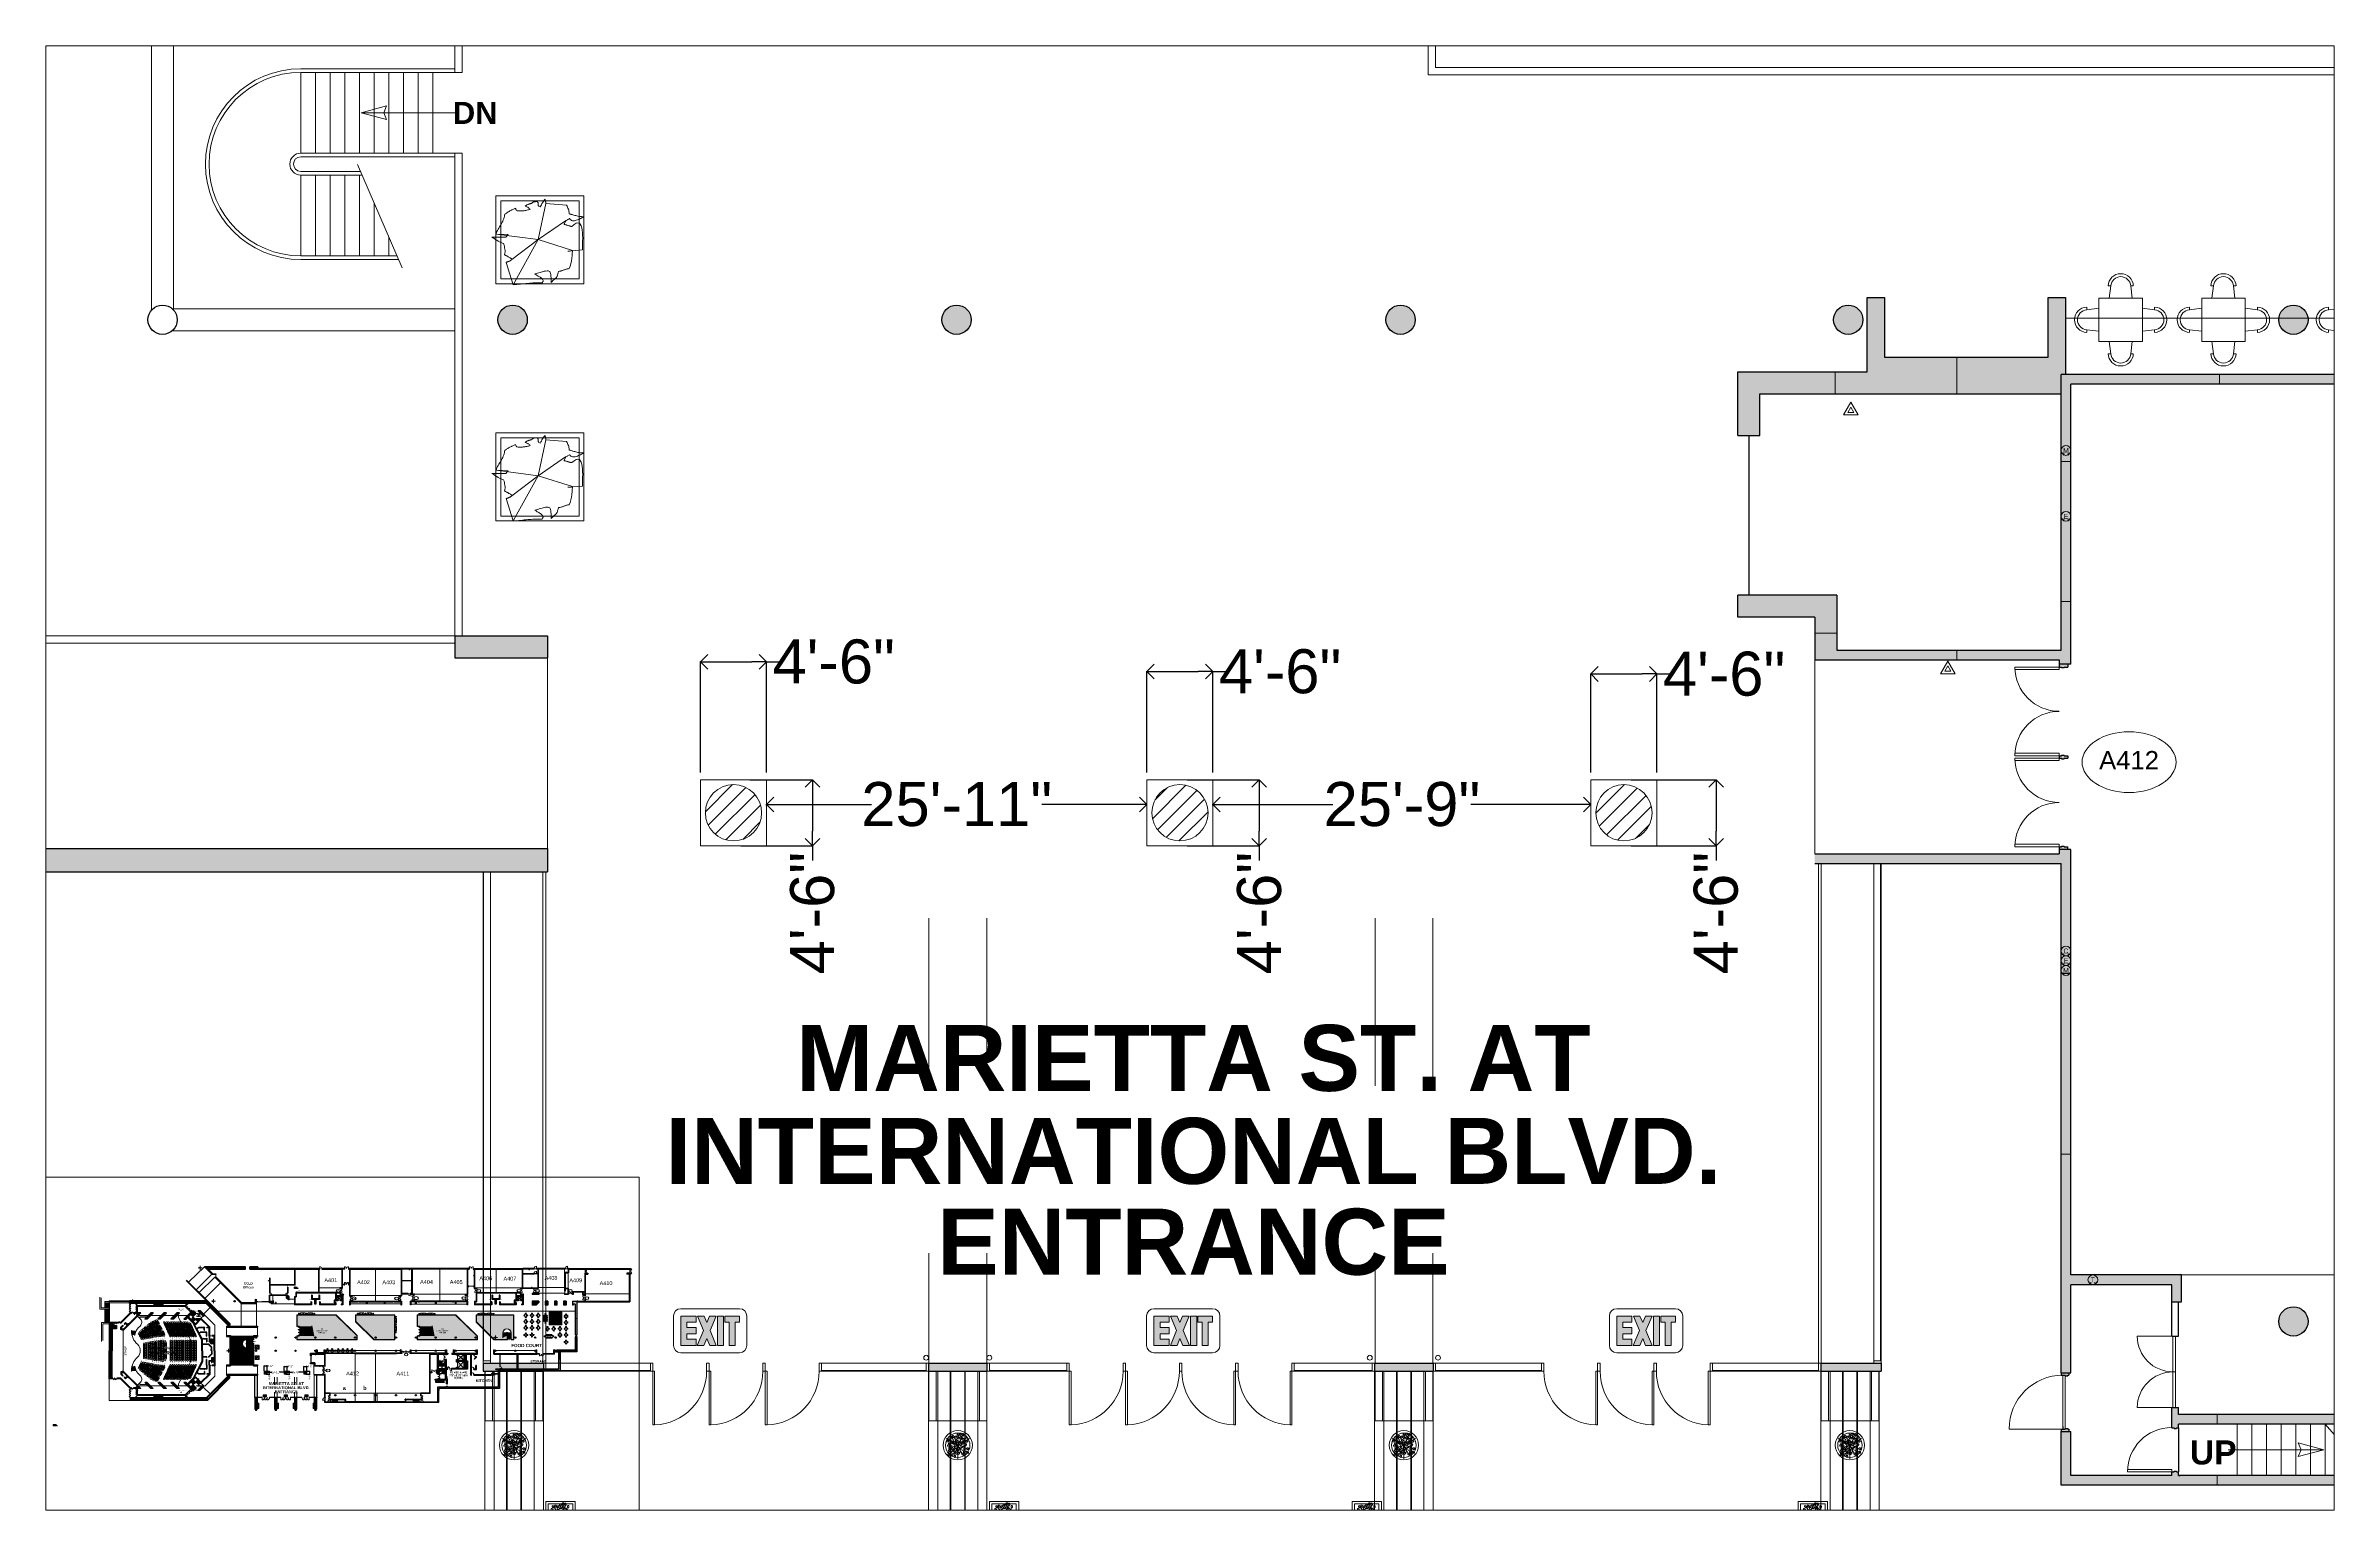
# Paper-space layout 'Layout1' of a CAD drawing. Header units: inches. Extents: x 0.1 to 16.5, y 0.1 to 10.6.
# The model-space entities are those that its viewports show. They can reach past a viewport. Long polylines and large blocks are cut down to what shows.
import ezdxf
from ezdxf.enums import TextEntityAlignment as Align

# ---------------------------------------------------------------- set-up
doc = ezdxf.new("R2010")
doc.units = ezdxf.units.IN
doc.header["$MEASUREMENT"] = 0
doc.header["$PDSIZE"] = -5
doc.linetypes.add('DASHED', pattern=[0.75, 0.5, -0.25])
doc.linetypes.add('HIDDEN', pattern=[0.375, 0.25, -0.125])
doc.layers.get('0').update_dxf_attribs({"linetype": 'CONTINUOUS', "lineweight": 5})
doc.layers.get('DEFPOINTS').update_dxf_attribs({"linetype": 'CONTINUOUS'})
for name, color, linetype, lineweight, plot in [('0_BP', 2, 'CONTINUOUS', 5, False), ('0_MP', 2, 'CONTINUOUS', 5, False), ('0_RN', 1, 'CONTINUOUS', 5, False), ('0_XX', 1, 'CONTINUOUS', 5, False), ('1_0-CONS-NRTH', 2, 'CONTINUOUS', 5, False), ('1_A-ANNO-SPEC-CAPS', 7, 'CONTINUOUS', 5, False), ('1_A-CLNG-WTRK', 15, 'HIDDEN', 5, False), ('1_G-EVAC-EXIT', 1, 'CONTINUOUS', 5, False)]:
    doc.layers.add(name, color=color, linetype=linetype, lineweight=lineweight, plot=plot)
for name, color, linetype, lineweight in [('1_A-ANNO-TEXT-FOOD', 4, 'CONTINUOUS', 5), ('1_A-ANNO-TEXT-GENA-LG', 7, 'CONTINUOUS', 5), ('1_A-ANNO-TEXT-MISC', 4, 'CONTINUOUS', 5), ('1_A-ANNO-TEXT-MRMS-LG', 7, 'CONTINUOUS', 5), ('1_A-ANNO-TEXT-MRMS-SM', 1, 'CONTINUOUS', 5), ('1_A-ANNO-TEXT-RRMS', 7, 'CONTINUOUS', 5), ('1_A-ANNO-TEXT-URMS', 7, 'CONTINUOUS', 5), ('1_A-CLNG-SUS2', 15, 'DASHED', 5), ('1_A-CLNG-SUSP', 15, 'DASHED', 5), ('1_A-COLS-HTCH', 8, 'CONTINUOUS', 5), ('1_A-COLS-OTLN', 7, 'CONTINUOUS', 25), ('1_A-DOOR-SWNG', 124, 'CONTINUOUS', 5), ('1_A-FLOR-BEAM', 173, 'HIDDEN', 5), ('1_A-FLOR-ELTR', 124, 'CONTINUOUS', 5), ('1_A-FLOR-EVTR', 134, 'CONTINUOUS', 5), ('1_A-FLOR-EVTR-IDEN', 7, 'CONTINUOUS', 5), ('1_A-FLOR-EVTR-SPEC', 7, 'CONTINUOUS', 5), ('1_A-FLOR-HRAL', 35, 'CONTINUOUS', 5), ('1_A-FLOR-LEVL', 8, 'CONTINUOUS', 5), ('1_A-FLOR-OPEN', 253, 'CONTINUOUS', 5), ('1_A-FLOR-RAIS-STG', 7, 'CONTINUOUS', 5), ('1_A-FLOR-STRS', 134, 'CONTINUOUS', 5), ('1_A-FLOR-STRS-SPEC', 134, 'CONTINUOUS', 5), ('1_A-FURN-CHAR', 35, 'CONTINUOUS', 5), ('1_A-FURN-FIXDsma_a', 254, 'CONTINUOUS', 5), ('1_A-FURN-FIXDsma_a-hid', 254, 'CONTINUOUS', 5), ('1_A-FURN-PLNT', 73, 'CONTINUOUS', 5), ('1_A-FURN-SPEC-RN', 1, 'CONTINUOUS', 5), ('1_A-FURN-SPEC-RN_hid', 1, 'CONTINUOUS', 5), ('1_A-FURN-SPEC-SN', 30, 'CONTINUOUS', 5), ('1_A-FURN-SPEC-SN_hid', 30, 'CONTINUOUS', 5), ('1_A-GLAZ-FULL', 123, 'CONTINUOUS', 5), ('1_A-WALL-FULL', 7, 'CONTINUOUS', 25), ('1_A-WALL-HTCH', 8, 'HIDDEN', 5), ('1_A-WALL-MOVE-0405', 7, 'CONTINUOUS', 5), ('1_A-WALL-MOVE-0607', 7, 'CONTINUOUS', 5), ('1_A-WALL-MOVE-1112', 7, 'CONTINUOUS', 5), ('1_A-WALL-PRHT', 8, 'CONTINUOUS', 5), ('1_E-WALL', 8, 'CONTINUOUS', 5), ('1_F-PROT-EQPM-EXT', 1, 'CONTINUOUS', 5), ('1_L-SITE', 13, 'CONTINUOUS', 5), ('1_L-SITE-FURN', 35, 'CONTINUOUS', 5), ('1_L-SITE-PLNT', 3, 'CONTINUOUS', 5), ('1_M-MISC', 144, 'CONTINUOUS', 5), ('1_S-METL', 160, 'CONTINUOUS', 5), ('_TEG', 1, 'CONTINUOUS', 5), ('RoomLayer1', 1, 'CONTINUOUS', 5)]:
    doc.layers.add(name, color=color, linetype=linetype, lineweight=lineweight)
doc.styles.add('F507s', font='swiss.ttf')
doc.styles.add('HELV-H', font='')
doc.styles.add('HELV-L', font='')
doc.styles.add('HELV-M', font='swissel.ttf')
doc.styles.add('LBL1', font='swisseb.ttf')
doc.styles.add('ROMANS', font='ROMANS')
doc.styles.get("Standard").update_dxf_attribs({"font": 'swissl.ttf', "height": 36})
doc.styles.add('TBL1', font='swissel.ttf')
doc.styles.get('HELV-H').set_extended_font_data('Swis721 Hv BT')
doc.styles.get('HELV-L').set_extended_font_data('Swis721 Th BT')
doc.dimstyles.get("Standard").update_dxf_attribs({"dimtxt": 36, "dimasz": 12, "dimexe": 0.18, "dimexo": 6, "dimgap": 0.09, "dimtad": 0, "dimdec": 0, "dimzin": 0, "dimdsep": 46, "dimlunit": 4, "dimtxsty": 'Standard', "dimblk": 'OPEN90', "dimcen": 0.09, "dimadec": 0, "dimazin": 0, "dimtfac": 1, "dimtdec": 0, "dimtofl": 0, "dimtmove": 0, "dimatfit": 3, "dimldrblk": 'OPEN90', "dimfxl": 1, "dimtolj": 1, "dimtzin": 0, "dimarcsym": 0})

# ---------------------------------------------------------------- blocks, each defined once
blk = doc.blocks.new('BASEPT')
at = {"layer": '0_BP'}
for p, q in [((0, 12), (0, 0)), ((0, 0), (12, 0))]:
    blk.add_line(p, q, dxfattribs=at)
at = {"layer": '0_RN', "flags": 8}
for tag, p in [('XR9', (0.3, 8.1)), ('XR8', (0.3, 7.2)), ('XR7', (0.3, 6.3)), ('XR6', (0.3, 5.5)), ('XR5', (0.3, 4.6)), ('XR4', (0.3, 3.8)), ('XR3', (0.3, 2.9)), ('XR2', (0.3, 2.1)), ('XR1', (0.3, 1.2)), ('XR0', (0.3, 0.3))]:
    blk.add_attdef(tag, p, '', height=0.5, dxfattribs=at)
at = {"layer": '0_XX', "insert": (0.3, -0.3), "char_height": 0.125, "width": 6.938, "attachment_point": 1}
blk.add_mtext('{\\fSwis721 Th BT|b0|i0|c0|p34;GWCCA    \\fSwis721 Th BT|b0|i1|c0|p34;\\L12/02\\P\\P\\fSwis721 Th BT|b0|i0|c0|p34;\\lPlan details subject to change without notice.\\P\\PThe Georgia World Congress Center does not guarantee the accuracy or fitness for a particular purpose of these drawings and make them available solely on an "As-is" basis.}', dxfattribs=at)
blk = doc.blocks.new('*X10')
at = {"color": 0}
for p, q in [((7630.4, 5928.8), (7652.6, 5951)), ((7632.7, 5917.9), (7663.5, 5948.6)), ((7638.5, 5910.4), (7670.9, 5942.8)), ((7647.2, 5905.8), (7675.5, 5934.2)), ((7660.9, 5906.2), (7675.1, 5920.5))]:
    blk.add_line(p, q, dxfattribs=at)
blk = doc.blocks.new('*X11')
at = {"color": 0}
for p, q in [((7995.9, 5923.1), (8023.3, 5950.5)), ((7997.8, 5938.2), (8008.1, 5948.6)), ((8000.1, 5914), (8032.3, 5946.3)), ((8007.2, 5907.9), (8038.5, 5939.2)), ((8017.6, 5905), (8041.4, 5928.8))]:
    blk.add_line(p, q, dxfattribs=at)
blk = doc.blocks.new('*X12')
at = {"color": 0}
for p, q in [((8358.4, 5927.6), (8381.8, 5951)), ((8361.1, 5917.1), (8392.3, 5948.2)), ((8367.2, 5909.9), (8399.5, 5942.2)), ((8376.2, 5905.6), (8403.8, 5933.2)), ((8390.8, 5907), (8402.4, 5918.5))]:
    blk.add_line(p, q, dxfattribs=at)
blk = doc.blocks.new('PLNTR6')
for p, q in [((0, 0), (0, 72)), ((0, 72), (72, 72)), ((4, 4), (4, 68)), ((4, 68), (68, 68)), ((68, 4), (68, 68)), ((72, 0), (72, 72)), ((0, 0), (72, 0)), ((4, 4), (68, 4))]:
    blk.add_line(p, q)
blk = doc.blocks.new('PLNT7')
at = {"linetype": 'Continuous'}
for points in [[(-13.5, 70.1), (-14.2, 69.7), (-15.4, 69.7), (-16.1, 69.4), (-16.9, 69.4), (-17.6, 69), (-18.4, 68.6), (-19.5, 68.6), (-19.9, 68.2), (-20.6, 67.9), (-21.4, 67.5), (-22.1, 67.1), (-22.9, 66.7), (-23.6, 66), (-24.4, 65.6), (-24.7, 65.2), (-25.5, 64.5), (-23.6, 64.1), (-22.1, 63.4), (-20.6, 62.6), (-19.5, 61.9), (-18.4, 61.1), (-17.2, 60.4), (-16.5, 59.2), (-15.7, 58.5), (-17.2, 58.1), (-19.1, 57.7), (-20.6, 57.4), (-22.5, 57), (-24, 56.6), (-25.9, 56.2), (-27.4, 55.9), (-29.2, 55.9), (-31.1, 55.5), (-32.6, 55.5), (-34.5, 55.5), (-36, 55.5), (-37.9, 55.5), (-39.4, 55.5), (-41.2, 55.9), (-42.7, 56.2), (-42.7, 56.6), (-43.1, 57.4), (-43.1, 57.7), (-43.5, 58.5), (-43.9, 59.2), (-43.9, 59.6), (-44.2, 60.4), (-44.2, 60.7), (-45.7, 60), (-46.9, 59.6), (-48.4, 58.9), (-49.9, 58.1), (-51.4, 57.4), (-52.5, 57), (-54, 56.2), (-55.5, 55.5), (-57, 54.7), (-58.5, 53.6), (-59.6, 52.9), (-61.1, 52.1), (-62.2, 51), (-63.7, 50.2), (-64.9, 49.1), (-66, 48), (-66, 45.4), (-66.7, 42.7), (-67.1, 40.5), (-68.2, 37.9), (-69.4, 35.6), (-70.5, 33.4), (-71.6, 31.1), (-73.1, 28.9), (-74.6, 26.6), (-75.7, 24.4), (-77.2, 22.1), (-78.4, 19.9), (-79.5, 17.6), (-80.6, 15.4), (-81.4, 12.7), (-82.1, 10.5), (-58.9, 9.4), (-59.2, 8.6), (-60, 8.2), (-60.4, 7.5), (-61.1, 6.7), (-61.9, 6), (-62.2, 5.6), (-62.6, 4.9), (-62.6, 4.5), (-90.7, 4.5), (-88.5, 3.4), (-86.6, 2.2), (-85.1, 1.1), (-83.6, 0), (-82.1, -0.7), (-81, -1.5), (-79.9, -2.2), (-79.1, -3), (-78, -3.4), (-76.9, -4.1), (-75.7, -4.9), (-74.6, -5.2), (-73.1, -6), (-71.2, -6.7), (-69.7, -7.5), (-67.5, -8.2), (-66.7, -10.9), (-66, -13.5), (-65.6, -16.1), (-64.9, -18.7), (-64.5, -21.7), (-64.5, -24.4), (-64.9, -27), (-66, -29.6), (-65.2, -30), (-64.5, -30.4), (-63.7, -31.1), (-62.6, -31.5), (-61.5, -31.9), (-60.7, -32.6), (-59.6, -33), (-58.5, -33.7), (-57.4, -34.5), (-56.2, -34.9), (-55.1, -35.6), (-54.4, -36.4), (-53.2, -36.7), (-52.5, -37.5), (-51.7, -38.2), (-51.4, -39), (-51.7, -39.4), (-52.5, -39.7), (-53.2, -40.1), (-53.6, -40.5), (-54.4, -41.2), (-55.1, -41.6), (-55.9, -42), (-56.6, -42.4), (-57.4, -42.7), (-58.1, -43.1), (-58.9, -43.1), (-59.6, -43.5), (-60.4, -43.9), (-61.1, -44.2), (-61.9, -44.2), (-62.6, -44.6), (-49.1, -88.1), (-45.4, -87.7), (-41.6, -87.7), (-38.2, -87.3), (-34.5, -87), (-31.1, -86.6), (-27.7, -86.2), (-24.4, -85.9), (-20.6, -85.5), (-17.2, -85.1), (-13.9, -85.1), (-10.5, -84.7), (-6.7, -84.7), (-3.4, -84.4), (0, -84.4), (3.7, -84.7), (7.5, -84.7), (7.5, -84.4), (7.9, -83.6), (8.2, -82.9), (8.6, -82.1), (9, -81.7), (9.4, -81), (9.7, -80.2), (9.7, -79.9), (9, -78.7), (8.2, -77.6), (7.5, -76.9), (7.1, -76.5), (6.7, -75.7), (6, -75.4), (5.6, -75), (4.9, -74.6), (4.1, -73.9), (3.4, -73.5), (2.2, -72.7), (1.1, -72), (-0.4, -71.2), (-2.2, -70.1), (-4.5, -68.6), (-7.1, -67.1), (-1.5, -65.6), (3.4, -64.1), (7.5, -63), (11.2, -61.9), (14.2, -61.5), (16.9, -61.1), (19.1, -61.1), (20.6, -61.9), (22.1, -62.6), (23.2, -64.1), (23.6, -66), (24.4, -68.2), (24.4, -71.2), (24.7, -74.6), (24.7, -78.7), (24.7, -83.6), (27, -81.7), (28.5, -79.9), (30.4, -78.4), (31.5, -77.2), (32.6, -76.1), (33.7, -75.4), (34.5, -74.6), (35.2, -73.9), (35.6, -73.1), (36.4, -72), (36.7, -71.2), (37.1, -69.7), (37.5, -68.6), (38.2, -66.7), (38.6, -64.9), (39.4, -62.2), (40.9, -61.9), (42, -61.9), (43.5, -61.5), (44.6, -61.1), (45.7, -60.7), (47.2, -60.4), (48.4, -60), (49.9, -59.2), (51, -58.9), (52.1, -58.5), (53.6, -58.1), (54.7, -57.7), (55.9, -57.4), (57.4, -57), (58.5, -57), (60, -56.6), (61.9, -52.1), (63.4, -47.2), (64.5, -41.6), (65.2, -36.4), (65.6, -31.1), (66, -27), (66.4, -23.2), (66.4, -21.4), (65.6, -21.7), (64.5, -22.1), (63, -22.1), (61.5, -22.5), (60, -22.5), (58.9, -22.5), (58.1, -22.5), (57.7, -22.5), (85.9, -20.2), (85.9, -16.9), (86.2, -12.7), (86.2, -8.2), (86.2, -3), (86.6, 2.2), (86.2, 7.9), (86.2, 13.1), (85.5, 18), (84.7, 22.5), (83.6, 26.6), (81.7, 29.6), (79.9, 31.5), (76.9, 32.2), (73.9, 31.5), (69.7, 29.2), (65.2, 25.5), (64.1, 25.5), (63.4, 25.5), (62.2, 25.9), (61.1, 26.2), (60.4, 26.2), (59.2, 26.6), (58.1, 27), (57.4, 27.4), (56.2, 27.7), (55.1, 28.1), (54.4, 28.5), (53.6, 28.5), (52.5, 28.9), (51.7, 29.2), (51, 29.2), (50.2, 29.2), (50.2, 29.6), (50.6, 30.4), (51, 31.1), (51.7, 32.2), (52.1, 33.4), (52.5, 34.5), (52.9, 35.2), (52.9, 36.4), (53.6, 36.4), (54.4, 36.7), (55.5, 37.5), (56.6, 38.2), (57.7, 39), (59.2, 39.7), (60.4, 40.5), (61.5, 40.9), (62.2, 39), (63.4, 37.9), (64.9, 37.1), (66.4, 36.4), (68.2, 36.4), (70.1, 36.4), (72, 36.7), (73.9, 37.5), (76.1, 38.2), (78, 39), (80.2, 39.7), (82.1, 40.9), (84, 41.6), (85.5, 42.7), (87, 43.5), (88.5, 44.2), (86.2, 44.2), (84, 44.6), (81.7, 44.6), (79.5, 45), (77.2, 45.4), (75, 45.7), (73.1, 46.5), (70.9, 46.9), (69, 47.2), (67.5, 48), (65.6, 48.4), (64.1, 48.7), (63, 49.1), (61.9, 49.5), (60.7, 49.9), (60, 50.2), (60, 52.9), (59.6, 55.1), (59.2, 57), (58.5, 58.9), (57.7, 60.7), (57, 62.6), (56.2, 64.5), (55.1, 66.7), (14.6, 70.1), (14.6, 71.2), (14.6, 72.4), (14.2, 73.1), (14.2, 74.2), (13.9, 75.4), (13.5, 76.5), (13.5, 77.6), (13.5, 78.4), (12, 76.9), (10.9, 75.4), (9.4, 73.5), (8.2, 71.6), (7.1, 69.7), (6, 67.5), (4.9, 65.6), (3.7, 63.4), (2.2, 64.1), (1.1, 64.9), (0.4, 65.6), (0, 66.4), (0, 67.5), (0, 68.6), (0, 69.7), (0, 71.2), (-2.2, 73.9), (-3, 73.9), (-3.7, 73.9), (-4.5, 73.9), (-4.9, 73.9), (-5.6, 73.9), (-6.4, 73.5), (-7.1, 73.5), (-7.9, 73.5), (-8.6, 73.1), (-9.4, 73.1), (-10.1, 72.7), (-10.5, 72.4), (-11.2, 72), (-12, 71.2), (-12.7, 70.9), (-13.5, 70.1)], [(66.4, -21.4), (0, 0), (14.6, 70.1)], [(52.9, 36.4), (0, 0), (-82.1, 10.5)], [(-51.4, -39), (0, 0), (-49.1, -88.1)]]:
    blk.add_lwpolyline(points, dxfattribs=at)
blk = doc.blocks.new('ARROWSTR')
for p, q in [((0, 78.3), (-5.6, 57.4)), ((0, 78.3), (0, 0)), ((0, 78.3), (5.6, 57.4)), ((-5.6, 57.4), (0, 59.6)), ((5.6, 57.4), (0, 59.6))]:
    blk.add_line(p, q)
blk = doc.blocks.new('MACHPT')
at = {"layer": '0_MP'}
for p, q in [((0, 36), (0, 0)), ((-36, 0), (0, 0)), ((0, 0), (36, 0)), ((0, 0), (0, -36))]:
    blk.add_line(p, q, dxfattribs=at)
blk = doc.blocks.new('N-ARR')
at = {"linetype": 'Continuous'}
blk.add_hatch(color=256, dxfattribs=at).paths.add_polyline_path([(219, 0), (12, -195), (60, 0), (12, 195)])
blk.add_lwpolyline([(219, 0), (12, -195), (60, 0), (12, 195)], close=True, dxfattribs=at)
blk = doc.blocks.new('N-BX2')
at = {"linetype": 'Continuous'}
h = blk.add_hatch(color=256, dxfattribs=at)
h.paths.add_polyline_path([(11, 11), (0, 11, -0.414214), (11, 0)])
h.paths.add_polyline_path([(0, 11), (-11, 11), (-11, 0, -0.414214)])
h.paths.add_polyline_path([(-11, 0), (-11, -11), (0, -11, -0.414214)])
h.paths.add_polyline_path([(11, 0, -0.414214), (0, -11), (11, -11)])
for p, q in [((11, 11), (-11, 11)), ((-11, 11), (-11, -11)), ((-11, 0), (11, 0)), ((0, -11), (0, 11)), ((11, 11), (11, -11)), ((11, -11), (-11, -11)), ((-11, -11), (-11, -17.5)), ((11, -17.5), (-11, -17.5)), ((11, -11), (11, -17.5))]:
    blk.add_line(p, q, dxfattribs=at)
blk.add_circle((0, 0), 11, dxfattribs=at)
at = {"linetype": 'Continuous', "style": 'F507s'}
blk.add_text('NORTH', height=4.2, dxfattribs=at).set_placement((0, -16.3), align=Align.CENTER)
blk = doc.blocks.new('N-BOX-CON')
at = {"layer": '1_0-CONS-NRTH'}
blk.add_blockref('N-BX2', (-21.9, 17.5), dxfattribs=at)
at = {"layer": '1_0-CONS-NRTH', "linetype": 'Continuous', "xscale": 0.05000000000000071, "yscale": 0.05000000000000071, "zscale": 0.05}
blk.add_blockref('N-ARR', (-21.9, 17.5), dxfattribs=at)
blk = doc.blocks.new('WBOX')
for p, q in [((-3.5, -6), (-2.8, -6)), ((-1.7, -8), (-1.7, -6)), ((1.7, -8), (1.7, -6)), ((2.8, -6), (3.5, -6))]:
    blk.add_line(p, q)
blk.add_circle((0, -4), 4)
at = {"flags": 8}
blk.add_attdef('X', text='', height=4, dxfattribs=at).set_placement((0, -6), align=Align.CENTER)
blk = doc.blocks.new('FEXT-SYM')
for p, q in [((-3, 0), (0, 5.2)), ((-3, 0), (3, 0)), ((-1.27, 1), (0, 3.2)), ((-1.27, 1), (1.27, 1)), ((3, 0), (0, 5.2)), ((1.27, 1), (0, 3.2))]:
    blk.add_line(p, q)
blk = doc.blocks.new('F_CC_BENCH82')
for p, q in [((-41, 26), (41, 26)), ((-41, 0), (-41, 26)), ((-13.5, 21), (-13.5, 26)), ((13.5, 21), (13.5, 26)), ((41, 0), (41, 26)), ((-41, 0), (41, 0)), ((-13.5, 10), (-13.5, 16)), ((-13.5, 0), (-13.5, 5)), ((13.5, 10), (13.5, 16)), ((13.5, 0), (13.5, 5))]:
    blk.add_line(p, q)
blk = doc.blocks.new('F_CC_TRASH22')
for radius in [11.1, 7]:
    blk.add_circle((0, 0), radius)
blk.add_text('T', height=6).set_placement((0, 0), align=Align.MIDDLE_CENTER)
blk = doc.blocks.new('PLNT3')
at = {"linetype": 'Continuous'}
for p, q in [((-0.8, 22.5), (-4, 22.2)), ((-4, 22.2), (-0.8, 19.7)), ((-3.3, 27.5), (-0.2, 26.7)), ((-1.2, 24.3), (-3.3, 27.5)), ((0.6, 11.3), (-2.6, 8.7)), ((-2.6, 8.7), (0.6, 7.8)), ((1.3, 15.5), (-1.9, 14.7)), ((-1.9, 14.7), (1.3, 12.6)), ((-1.1, 24.2), (-1.2, 24.3)), ((2.2, 22.5), (-1.1, 24.2)), ((-0.8, 32.3), (2.4, 31)), ((1.1, 29.2), (-0.8, 32.3)), ((2.5, 22.5), (-0.8, 22.5)), ((-0.8, 19.7), (2.5, 17.5)), ((-0.2, 26.7), (2.9, 25.6)), ((3.9, 12.3), (0.6, 11.3)), ((0.6, 7.8), (3.7, 8.3)), ((3.6, 26.1), (1.1, 29.2)), ((4.7, 15.8), (1.3, 15.5)), ((1.3, 12.6), (4.7, 12.3)), ((3.4, 6.5), (1.8, 3.2)), ((1.8, 3.2), (1.9, -0.2)), ((1.9, -0.2), (5.1, 1.5)), ((2.4, 31), (5.6, 28.8)), ((5.9, 21.7), (2.5, 22.5)), ((2.5, 17.5), (5.6, 16.5)), ((2.9, 25.6), (4.7, 24.7)), ((5.6, 9.8), (3.4, 6.5)), ((6.4, 22.8), (3.6, 26.1)), ((3.7, 8.3), (5.1, 9)), ((8.2, 16), (4.7, 15.8)), ((4.7, 12.3), (8.2, 12.5)), ((5.1, 1.5), (8.2, 3)), ((5.6, 28.8), (9, 26.5)), ((5.6, 16.5), (9.3, 15.6)), ((9.2, 12), (5.6, 9.8)), ((5.9, 34), (9, 31.5)), ((6.4, 30.8), (5.9, 34)), ((9.3, 20.6), (5.9, 21.7)), ((7.3, 27.5), (6.4, 30.8)), ((9.5, 20.6), (6.4, 22.8)), ((7.3, 0.9), (6.9, -2.3)), ((8.4, 4.2), (7.3, 0.9)), ((7.8, 36.3), (10.8, 33.2)), ((9, 33.2), (7.8, 36.3)), ((11.9, 15.5), (8.2, 16)), ((8.2, 12.5), (11.4, 13.3)), ((8.2, 3), (11.1, 6.2)), ((10.7, 7.5), (8.4, 4.2)), ((9.9, 29.8), (9, 33.2)), ((9, 31.5), (9.5, 30.7)), ((9, 26.5), (15.3, 20.1)), ((12.5, 13.8), (9.2, 12)), ((12.6, 18.8), (9.3, 20.6)), ((9.3, 15.6), (12.6, 15.3)), ((12.7, 18), (9.5, 20.6)), ((10.8, 26.5), (9.9, 29.8)), ((10, -2.7), (13.4, 0)), ((13, 10.8), (10.7, 7.5)), ((10.8, 33.2), (13.1, 30)), ((12.6, 23.3), (10.8, 26.5)), ((11.1, 6.2), (12.9, 9.5)), ((11.4, 13.3), (14.6, 14.5)), ((15.2, 15.3), (11.9, 15.5)), ((12.5, 30.8), (13.7, 34)), ((15.9, 15.5), (12.5, 13.8)), ((14.4, 20.1), (12.6, 23.3)), ((16.1, 16), (12.6, 18.8)), ((12.6, 15.3), (15.9, 15.6)), ((16.1, 16.3), (12.7, 18)), ((12.9, 9.5), (14.4, 12.5)), ((14.9, 14.2), (13, 10.8)), ((13.1, 30), (15, 26.7)), ((13.4, 0), (16, 3.2)), ((13.7, 34), (15.7, 30.8)), ((16.7, 16.9), (14.4, 20.1)), ((14.4, 12.5), (16, 15.6)), ((14.6, 14.5), (15.2, 14.8)), ((14.9, 26.8), (15.6, 30.2)), ((15.2, 23.3), (14.9, 26.8)), ((15, 26.7), (15.3, 23.3)), ((15.3, 19.5), (15.2, 23.3)), ((15.3, 23.3), (15.9, 20.1)), ((15.3, 20.1), (16.4, 17)), ((16.4, 16.2), (15.3, 19.5)), ((15.9, 17.5), (15.5, 16.5)), ((15.6, 30.2), (16.8, 33.6)), ((15.7, 30.8), (15.7, 30.7)), ((16.5, 20.6), (15.9, 17.5)), ((15.9, 20.1), (16, 17)), ((15.9, 15.6), (16.3, 15.8)), ((15.9, 13), (16.4, 15.6)), ((16.3, 9.6), (15.9, 13)), ((16, 3.2), (16.7, 6.4)), ((16.1, 17), (17.2, 20.5)), ((16.1, 15.6), (16.3, 12.2)), ((19.4, 19.5), (16.3, 16.7)), ((16.3, 12.2), (16.5, 8.7)), ((16.7, 6.4), (16.3, 9.6)), ((18.3, 17.2), (16.4, 16.5)), ((16.4, 17), (16.4, 16.9)), ((17.1, 24), (16.5, 20.6)), ((16.5, 8.7), (17.1, 5.5)), ((16.7, 16.5), (20, 19.3)), ((16.7, 16.2), (20.4, 16.7)), ((17.6, 15), (16.7, 16.3)), ((16.8, 33.6), (17.6, 30.5)), ((17.8, 15.6), (16.8, 16.2)), ((17.5, 27.3), (17.1, 24)), ((17.1, 17), (19, 20.1)), ((17.1, 16.3), (20.5, 17.2)), ((19.1, 15.5), (17.1, 16.3)), ((17.1, 15.6), (19.5, 12.3)), ((17.1, 5.5), (18.6, 2.1)), ((17.2, 20.5), (17.4, 23.6)), ((17.4, 16.3), (17.2, 16.3)), ((17.4, 23.6), (18.2, 27.2)), ((20.5, 17.2), (17.4, 16.3)), ((17.6, 30.5), (17.5, 27.3)), ((19.8, 12), (17.6, 15)), ((19.7, 20.1), (17.8, 17.5)), ((20.9, 14.3), (17.8, 15.6)), ((18.2, 27.2), (19.5, 30.7)), ((22.1, 18.1), (18.3, 17.2)), ((18.6, 2.1), (21, -1)), ((19, 20.1), (22.1, 23)), ((22.4, 12.8), (19.1, 15.5)), ((21.5, 22.8), (19.4, 19.5)), ((19.5, 30.7), (22.6, 33.3)), ((19.5, 12.3), (22.6, 9.2)), ((23.1, 22.5), (19.7, 20.1)), ((21.2, 8.9), (19.8, 12)), ((20, 19.3), (23.5, 22.5)), ((20.4, 16.7), (23.6, 17.2)), ((20.5, 17.2), (23.9, 18)), ((23.6, 17.3), (20.5, 17.2)), ((24.1, 13.5), (20.9, 14.3)), ((21, 5.5), (21.2, 8.9)), ((21, 5.7), (23.4, 2.3)), ((21.3, 2), (21, 5.5)), ((21, -1), (21.3, 2)), ((21.3, 13.8), (24.7, 11.3)), ((24.2, 26.1), (21.5, 22.8)), ((23.1, 13.7), (21.7, 13.8)), ((22.1, 23), (24.3, 26.1)), ((26, 19.5), (22.1, 18.1)), ((25.8, 9.8), (22.4, 12.8)), ((22.6, 33.3), (25.7, 35.5)), ((22.6, 9.2), (26, 6)), ((26.1, 25.6), (23.1, 22.5)), ((26.5, 13), (23.1, 13.7)), ((23.4, 2.3), (26.5, -0.2)), ((23.5, 22.5), (26.5, 25.6)), ((27.1, 17.6), (23.6, 17.3)), ((23.6, 17.2), (27.3, 17.5)), ((23.9, 18), (27.6, 19.8)), ((27.2, 13.5), (24.1, 13.5)), ((25.6, 29.2), (24.2, 26.1)), ((24.3, 26.1), (27.5, 29.2)), ((24.7, 11.3), (28, 9.3)), ((25.6, 6.2), (25.1, 6.7)), ((26, 32.3), (25.6, 29.2)), ((26.9, 3), (25.6, 6.2)), ((25.7, 35.5), (26, 32.3)), ((25.8, 32), (29.1, 33.8)), ((29.2, 7), (25.8, 9.8)), ((29.1, 21.3), (26, 19.5)), ((26, 6), (29.1, 3.8)), ((29.1, 27.3), (26.1, 25.6)), ((26.5, 25.6), (29.8, 27.8)), ((29.9, 12), (26.5, 13)), ((26.5, -0.2), (26.9, 3)), ((31.3, 18.1), (27.1, 17.6)), ((30.3, 13.8), (27.2, 13.5)), ((27.3, 17.5), (30.6, 17.5)), ((27.5, 29.2), (30.6, 31.6)), ((27.6, 19.8), (30.7, 20.6)), ((28, 9.3), (31.1, 7.8)), ((28.8, 30.7), (28.7, 30.5)), ((29.1, 33.8), (28.8, 30.7)), ((31.6, 30.3), (29.1, 27.3)), ((32.6, 24.9), (29.1, 21.3)), ((29.1, 3.8), (32.2, 2.1)), ((32.6, 3.8), (29.2, 7)), ((29.8, 27.8), (32.9, 29.7)), ((33.3, 10.1), (29.9, 12)), ((33.6, 14.8), (30.3, 13.8)), ((30.6, 31.6), (33.7, 33.5)), ((30.6, 17.5), (33.7, 17.2)), ((30.7, 20.6), (34, 21.5)), ((31.1, 7.8), (34.3, 6.8)), ((34.4, 19), (31.3, 18.1)), ((33.7, 33.5), (31.6, 30.3)), ((32.2, 2.1), (35.8, 1.3)), ((35.8, 27.3), (32.6, 24.9)), ((35.8, 1.3), (32.6, 3.8)), ((32.9, 29.7), (36.1, 30.5)), ((34.3, 6.8), (33.3, 10.1)), ((36.9, 16), (33.6, 14.8)), ((33.7, 17.2), (36.9, 16)), ((34, 21.5), (37.8, 22.2)), ((37.8, 22.2), (34.4, 19)), ((36.1, 30.5), (35.8, 27.3)), ((6.9, -2.3), (10, -2.7))]:
    blk.add_line(p, q, dxfattribs=at)
blk = doc.blocks.new('F_CC_PLNTR22')
blk.add_circle((0, 0), 11)
at = {"xscale": 0.5, "yscale": 0.5, "zscale": 0.5}
blk.add_blockref('PLNT3', (-8.3, -8.3), dxfattribs=at)
blk = doc.blocks.new('F_RR_CHAIRCBC')
for p, q in [((9.4, 20), (-9.4, 20)), ((-8.2, 10), (-9.4, 20)), ((8.2, 10), (9.4, 20)), ((-8.2, 10), (-10.2, 10)), ((10.2, 10), (8.2, 10))]:
    blk.add_line(p, q)
for centre, radius, start, end in [((0, 10.3), 10.3, 181.4146, 358.5854), ((0, 10.6), 8.18, 183.8851, 356.1149)]:
    blk.add_arc(centre, radius, start, end)
blk = doc.blocks.new('F_RR_TABLE48CBC')
for p, q in [((8754.5, 1954.5), (8707.2, 1954.5)), ((8707.2, 1925), (8707.2, 1954.5)), ((8754.5, 1925), (8754.5, 1954.5)), ((8754.5, 1925), (8707.2, 1925))]:
    blk.add_line(p, q)
blk = doc.blocks.new('F_RR_TABLE36CBC')
for p, q in [((35.5, 35.5), (0, 35.5)), ((0, 0), (0, 35.5)), ((35.5, 0), (35.5, 35.5)), ((35.5, 0), (0, 0))]:
    blk.add_line(p, q)
blk = doc.blocks.new('F_MR_SEAT-A4sma')
for p, q in [((-11.5, 8), (-11.5, 17.4)), ((-11, 17.9), (-10, 17.9)), ((-11, 7.5), (-10, 7.5)), ((-9.5, 8), (-9.5, 17.4)), ((-9.2, 9), (9.2, 9)), ((-9.2, 1.9), (-9.2, 9)), ((-9, 10.4), (-9, 17.5)), ((9, 10.4), (9, 17.5)), ((9.2, 1.9), (9.2, 9)), ((9.5, 8), (9.5, 17.4)), ((10, 17.9), (11, 17.9)), ((10, 7.5), (11, 7.5)), ((11.5, 8), (11.5, 17.4))]:
    blk.add_line(p, q)
for centre, radius, start, end in [((0, -11.1), 29.9, 72.4865, 107.5135), ((-11, 17.4), 0.5, 90, 180), ((-11, 8), 0.5, 180, 270), ((-10, 17.4), 0.5, 0, 90), ((-10, 8), 0.5, 270, 0), ((0, 33), 31.5, 252.9173, 287.0827), ((0, 23.6), 23.6, 246.912, 293.088), ((0, 55.7), 46.2, 258.7559, 281.2441), ((10, 17.4), 0.5, 90, 180), ((10, 8), 0.5, 180, 270), ((11, 17.4), 0.5, 0, 90), ((11, 8), 0.5, 270, 0)]:
    blk.add_arc(centre, radius, start, end)
blk = doc.blocks.new('HC_space')
for p, q in [((16.5, 48), (-16.5, 48)), ((-16.5, 48), (-16.5, 0)), ((-16.5, 48), (16.5, 0)), ((16.5, 48), (-16.5, 0)), ((16.5, 48), (16.5, 0)), ((16.5, 0), (-16.5, 0))]:
    blk.add_line(p, q)
blk = doc.blocks.new('IS-exit')
h = blk.add_hatch(color=256)
h.paths.add_polyline_path([(73.9, 36), (78.6, 24.8), (89.4, 24.8), (79.3, 49), (89.2, 72.8), (78.3, 72.8), (73.9, 62.1), (69.4, 72.8), (58.6, 72.8), (68.5, 49), (58.4, 24.8), (69.2, 24.8)])
h.paths.add_polyline_path([(103.4, 62.8), (103.4, 72.8), (127.4, 72.8), (127.4, 62.8), (120.4, 62.8), (120.4, 24.8), (110.4, 24.8), (110.4, 62.8)])
h.paths.add_polyline_path([(41.4, 53.9), (41.4, 62.8), (56.4, 62.8), (56.4, 72.8), (31.4, 72.8), (31.4, 24.8), (56.4, 24.8), (56.4, 34.8), (41.4, 34.8), (41.4, 43.9), (56.4, 43.9), (56.4, 53.9)])
h.paths.add_polyline_path([(91.4, 24.8), (101.4, 24.8), (101.4, 72.8), (91.4, 72.8)])
for p, q in [((31.4, 84.8), (127.4, 84.8)), ((19.4, 72.8), (19.4, 24.8)), ((31.4, 24.8), (31.4, 72.8)), ((31.4, 72.8), (56.4, 72.8)), ((41.4, 62.8), (56.4, 62.8)), ((41.4, 53.9), (41.4, 62.8)), ((41.4, 53.9), (56.4, 53.9)), ((41.4, 34.8), (41.4, 43.9)), ((41.4, 43.9), (56.4, 43.9)), ((56.4, 72.8), (56.4, 62.8)), ((56.4, 53.9), (56.4, 43.9)), ((68.5, 49), (58.4, 24.8)), ((58.6, 72.8), (69.4, 72.8)), ((58.6, 72.8), (68.5, 49)), ((69.4, 72.8), (73.9, 62.1)), ((78.3, 72.8), (73.9, 62.1)), ((89.2, 72.8), (78.3, 72.8)), ((89.2, 72.8), (79.3, 49)), ((79.3, 49), (89.4, 24.8)), ((91.4, 72.8), (101.4, 72.8)), ((91.4, 72.8), (91.4, 24.8)), ((101.4, 72.8), (101.4, 24.8)), ((103.4, 72.8), (127.4, 72.8)), ((103.4, 62.8), (103.4, 72.8)), ((103.4, 62.8), (110.4, 62.8)), ((110.4, 24.8), (110.4, 62.8)), ((120.4, 24.8), (120.4, 62.8)), ((120.4, 62.8), (127.4, 62.8)), ((127.4, 72.8), (127.4, 62.8)), ((139.4, 72.8), (139.4, 24.8)), ((31.4, 24.8), (56.4, 24.8)), ((31.4, 12.8), (127.4, 12.8)), ((41.4, 34.8), (56.4, 34.8)), ((56.4, 34.8), (56.4, 24.8)), ((69.2, 24.8), (58.4, 24.8)), ((73.9, 36), (69.2, 24.8)), ((73.9, 36), (78.6, 24.8)), ((78.6, 24.8), (89.4, 24.8)), ((91.4, 24.8), (101.4, 24.8)), ((110.4, 24.8), (120.4, 24.8))]:
    blk.add_line(p, q)
for centre, start, end in [((31.4, 72.8), 90, 180), ((127.4, 72.8), 0, 90), ((31.4, 24.8), 180, 270), ((127.4, 24.8), 270, 0)]:
    blk.add_arc(centre, 12, start, end)
blk = doc.blocks.new('F_IB_TRASHB29')
for radius in [14.5, 12.5, 5.5]:
    blk.add_circle((0, 0), radius)
at = {"linetype": 'Continuous', "flags": 8}
blk.add_attdef('T', text='', height=8, dxfattribs=at).set_placement((0, 0), align=Align.MIDDLE_CENTER)
blk = doc.blocks.new('plnt1')
at = {"linetype": 'Continuous'}
for p, q in [((2.3, 21.1), (-1.1, 20.7)), ((1.5, 22.6), (0.4, 23.7)), ((0.4, 15.6), (0.4, 15.7)), ((1, 28.7), (0.6, 29.1)), ((3.9, 25.5), (1, 28.7)), ((3.4, 19.5), (1.5, 22.6)), ((3.6, 9.9), (1.5, 9)), ((5.7, 11.5), (2.5, 12.5)), ((7.3, 17.6), (3.4, 19.5)), ((6.8, 12.2), (3.6, 9.9)), ((7.4, 22.3), (3.9, 25.5)), ((5.2, 4.8), (4.6, 1.5)), ((6.6, 8.6), (5.2, 4.8)), ((6.5, 27), (6.6, 27.5)), ((7.2, 23.6), (6.5, 27)), ((8.4, 12.1), (6.6, 8.6)), ((6.7, 8.6), (7.9, 5)), ((10, 13.6), (6.8, 12.2)), ((8.1, 20.5), (7.2, 23.6)), ((11.6, 16.5), (7.3, 17.6)), ((7.9, 5), (9.2, 1.5)), ((8.9, 17.2), (8.1, 20.5)), ((11.5, 16.3), (8.3, 15.9)), ((11.5, 14.6), (8.4, 12.1)), ((14.7, 15.3), (11.5, 14.6)), ((14.7, 15.4), (11.6, 16.5)), ((13.1, 24), (12.1, 27)), ((14.1, 11.8), (12.6, 7.7)), ((12.6, 7.7), (14.1, 4.5)), ((12.8, 22.8), (14.2, 26.6)), ((13.5, 19.2), (12.8, 22.8)), ((13.4, 19.9), (17.3, 23.4)), ((14.9, 15.6), (13.5, 19.2)), ((13.9, 11), (17.1, 8.4)), ((14.6, 15.6), (14.1, 11.8)), ((14.2, 26.6), (14.7, 29.7)), ((14.6, 15.4), (17.8, 17.8)), ((14.6, 15.7), (19.1, 14.5)), ((14.7, 15.6), (17.6, 18.9)), ((17.3, 23.4), (17.8, 26.5)), ((17.6, 18.9), (20.8, 21.6)), ((17.8, 17.8), (20.9, 19.2)), ((18.3, 26.1), (18.1, 26.2)), ((19.1, 14.5), (20.5, 11.2)), ((19.3, 14.3), (22.2, 11.3)), ((20.5, 11.2), (20.3, 8)), ((20.3, 8), (22.8, 4.4)), ((20.7, 21.6), (24.1, 23.3)), ((20.8, 21.6), (21.7, 24.7)), ((20.9, 19.2), (24.1, 20.2)), ((21.4, 6.3), (21.2, 3.2)), ((21.7, 27.8), (21.3, 30.3)), ((21.7, 24.7), (21.7, 27.8)), ((22.2, 19.3), (25.4, 16.5)), ((22.2, 11.3), (26.1, 10.6)), ((22.8, 4.4), (26.1, 2.6)), ((23.5, 10.9), (26.4, 7.8)), ((24.1, 23.3), (27.3, 25.6)), ((24.1, 20.2), (28, 21.6)), ((25.4, 16.5), (29, 15.3)), ((26.4, 7.8), (30.3, 7.1)), ((29, 15.3), (31.5, 12.8))]:
    blk.add_line(p, q, dxfattribs=at)
for points in [[(-3.2, 19.4, 0.060301), (-2.4, 19.6, 0.073744), (-1.8, 19.9, 0.10686), (-1.3, 20.3, 0.153596), (-1.2, 20.7, 0.153596), (-1.4, 21.1, 0.10686), (-1.8, 21.5, 0.073744), (-2.5, 21.8, 0.060301), (-3.3, 21.8, 0.060301), (-4.1, 21.7, 0.073744), (-4.7, 21.4, 0.10686), (-5.1, 21, 0.153596), (-5.3, 20.6, 0.153596), (-5.1, 20.1, 0.10686), (-4.6, 19.7, 0.073744), (-4, 19.5, 0.060301)], [(-1.7, 24.2, 0.060301), (-1, 23.7, 0.073744), (-0.4, 23.4, 0.10686), (0.2, 23.4, 0.153596), (0.6, 23.6, 0.153596), (0.8, 24, 0.10686), (0.8, 24.6, 0.073744), (0.5, 25.2, 0.060301), (0, 25.9, 0.060301), (-0.6, 26.4, 0.073744), (-1.2, 26.7, 0.10686), (-1.9, 26.7, 0.153596), (-2.3, 26.5, 0.153596), (-2.5, 26.1, 0.10686), (-2.4, 25.5, 0.073744), (-2.2, 24.8, 0.060301)], [(-1.5, 29.6, 0.060301), (-0.9, 29.1, 0.073744), (-0.3, 28.8, 0.10686), (0.4, 28.8, 0.153596), (0.7, 29, 0.153596), (1, 29.4, 0.10686), (0.9, 30, 0.073744), (0.7, 30.6, 0.060301), (0.2, 31.3, 0.060301), (-0.5, 31.8, 0.073744), (-1.1, 32, 0.10686), (-1.7, 32, 0.153596), (-2.1, 31.8, 0.153596), (-2.3, 31.5, 0.10686), (-2.3, 30.8, 0.073744), (-2, 30.2, 0.060301)], [(-0.6, 8.5, 0.060301), (-1.1, 7.9, 0.073744), (-1.4, 7.2, 0.10686), (-1.4, 6.6, 0.153596), (-1.2, 6.2, 0.153596), (-0.8, 6, 0.10686), (-0.2, 6, 0.073744), (0.5, 6.3, 0.060301), (1.1, 6.8, 0.060301), (1.6, 7.5, 0.073744), (1.9, 8.1, 0.10686), (1.9, 8.7, 0.153596), (1.7, 9.1, 0.153596), (1.3, 9.3, 0.10686), (0.7, 9.3, 0.073744), (0.1, 9, 0.060301)], [(0.5, 13.3, 0.060301), (1.2, 12.8, 0.073744), (1.8, 12.6, 0.10686), (2.4, 12.5, 0.153596), (2.8, 12.7, 0.153596), (3, 13.1, 0.10686), (3, 13.8, 0.073744), (2.7, 14.4, 0.060301), (2.2, 15, 0.060301), (1.6, 15.5, 0.073744), (1, 15.8, 0.10686), (0.3, 15.8, 0.153596), (-0.1, 15.6, 0.153596), (-0.3, 15.2, 0.10686), (-0.2, 14.6, 0.073744), (0, 14, 0.060301)], [(0.9, 19.1, 0.060301), (0.4, 18.4, 0.073744), (0.1, 17.8, 0.10686), (0.1, 17.2, 0.153596), (0.3, 16.8, 0.153596), (0.7, 16.6, 0.10686), (1.3, 16.6, 0.073744), (2, 16.9, 0.060301), (2.6, 17.4, 0.060301), (3.1, 18, 0.073744), (3.4, 18.6, 0.10686), (3.4, 19.3, 0.153596), (3.2, 19.7, 0.153596), (2.8, 19.9, 0.10686), (2.2, 19.8, 0.073744), (1.6, 19.6, 0.060301)], [(3.8, 29.3, 0.060301), (3.8, 30.1, 0.073744), (3.6, 30.7, 0.10686), (3.3, 31.2, 0.153596), (2.9, 31.4, 0.153596), (2.4, 31.4, 0.10686), (2, 31, 0.073744), (1.6, 30.4, 0.060301), (1.4, 29.6, 0.060301), (1.4, 28.8, 0.073744), (1.6, 28.1, 0.10686), (1.9, 27.6, 0.153596), (2.3, 27.4, 0.153596), (2.8, 27.5, 0.10686), (3.3, 27.9, 0.073744), (3.6, 28.5, 0.060301)], [(3.8, 3.8, 0.060301), (4.5, 4.1, 0.073744), (5.1, 4.5, 0.10686), (5.4, 5, 0.153596), (5.4, 5.5, 0.153596), (5.2, 5.8, 0.10686), (4.6, 6.1, 0.073744), (3.9, 6.2, 0.060301), (3.1, 6.1, 0.060301), (2.4, 5.8, 0.073744), (1.8, 5.4, 0.10686), (1.5, 4.8, 0.153596), (1.5, 4.4, 0.153596), (1.7, 4, 0.10686), (2.3, 3.7, 0.073744), (3, 3.7, 0.060301)], [(2.4, 0.8, 0.060301), (1.9, 0.1, 0.073744), (1.6, -0.5, 0.10686), (1.6, -1.1, 0.153596), (1.8, -1.5, 0.153596), (2.2, -1.7, 0.10686), (2.8, -1.7, 0.073744), (3.5, -1.4, 0.060301), (4.1, -0.9, 0.060301), (4.6, -0.3, 0.073744), (4.9, 0.3, 0.10686), (4.9, 0.9, 0.153596), (4.7, 1.3, 0.153596), (4.3, 1.5, 0.10686), (3.7, 1.5, 0.073744), (3.1, 1.3, 0.060301)], [(5.6, 20.3, 0.060301), (6.4, 20.4, 0.073744), (7, 20.7, 0.10686), (7.5, 21.1, 0.153596), (7.6, 21.5, 0.153596), (7.5, 21.9, 0.10686), (7, 22.3, 0.073744), (6.4, 22.6, 0.060301), (5.6, 22.7, 0.060301), (4.8, 22.6, 0.073744), (4.2, 22.3, 0.10686), (3.7, 21.9, 0.153596), (3.6, 21.5, 0.153596), (3.7, 21.1, 0.10686), (4.2, 20.7, 0.073744), (4.8, 20.4, 0.060301)], [(6.4, 14.4, 0.060301), (7.2, 14.5, 0.073744), (7.8, 14.8, 0.10686), (8.2, 15.2, 0.153596), (8.4, 15.6, 0.153596), (8.2, 16.1, 0.10686), (7.8, 16.5, 0.073744), (7.2, 16.7, 0.060301), (6.4, 16.8, 0.060301), (5.5, 16.7, 0.073744), (4.9, 16.5, 0.10686), (4.5, 16.1, 0.153596), (4.3, 15.6, 0.153596), (4.5, 15.2, 0.10686), (4.9, 14.8, 0.073744), (5.5, 14.5, 0.060301)], [(5.2, 29.2, 0.060301), (5.3, 28.4, 0.073744), (5.5, 27.7, 0.10686), (6, 27.3, 0.153596), (6.4, 27.2, 0.153596), (6.8, 27.3, 0.10686), (7.2, 27.7, 0.073744), (7.5, 28.4, 0.060301), (7.6, 29.2, 0.060301), (7.5, 30, 0.073744), (7.2, 30.6, 0.10686), (6.8, 31.1, 0.153596), (6.4, 31.2, 0.153596), (6, 31.1, 0.10686), (5.5, 30.6, 0.073744), (5.3, 30, 0.060301)], [(9.5, 23.1, 0.060301), (10.2, 23.5, 0.073744), (10.7, 23.9, 0.10686), (10.9, 24.5, 0.153596), (10.9, 25, 0.153596), (10.6, 25.3, 0.10686), (10, 25.5, 0.073744), (9.3, 25.5, 0.060301), (8.6, 25.3, 0.060301), (7.8, 24.8, 0.073744), (7.4, 24.4, 0.10686), (7.1, 23.8, 0.153596), (7.2, 23.4, 0.153596), (7.5, 23, 0.10686), (8.1, 22.8, 0.073744), (8.7, 22.8, 0.060301)], [(7.9, -0.4, 0.060301), (8, -1.2, 0.073744), (8.2, -1.9, 0.10686), (8.7, -2.3, 0.153596), (9.1, -2.5, 0.153596), (9.5, -2.3, 0.10686), (9.9, -1.9, 0.073744), (10.2, -1.2, 0.060301), (10.3, -0.4, 0.060301), (10.2, 0.4, 0.073744), (9.9, 1, 0.10686), (9.5, 1.5, 0.153596), (9.1, 1.6, 0.153596), (8.7, 1.5, 0.10686), (8.2, 1, 0.073744), (8, 0.4, 0.060301)], [(11.2, 18.8, 0.060301), (12, 18.9, 0.073744), (12.6, 19.1, 0.10686), (13, 19.6, 0.153596), (13.2, 20, 0.153596), (13, 20.4, 0.10686), (12.6, 20.8, 0.073744), (12, 21.1, 0.060301), (11.1, 21.2, 0.060301), (10.3, 21.1, 0.073744), (9.7, 20.8, 0.10686), (9.3, 20.4, 0.153596), (9.1, 19.9, 0.153596), (9.3, 19.5, 0.10686), (9.7, 19.1, 0.073744), (10.4, 18.9, 0.060301)], [(10, 27.7, 0.060301), (10.6, 27.2, 0.073744), (11.2, 26.9, 0.10686), (11.9, 26.9, 0.153596), (12.2, 27.1, 0.153596), (12.5, 27.5, 0.10686), (12.4, 28.1, 0.073744), (12.2, 28.7, 0.060301), (11.7, 29.4, 0.060301), (11, 29.9, 0.073744), (10.4, 30.1, 0.10686), (9.8, 30.2, 0.153596), (9.4, 30, 0.153596), (9.2, 29.6, 0.10686), (9.2, 28.9, 0.073744), (9.5, 28.3, 0.060301)], [(9.3, 11, 0.060301), (9.6, 10.3, 0.073744), (10, 9.8, 0.10686), (10.6, 9.4, 0.153596), (11, 9.4, 0.153596), (11.4, 9.6, 0.10686), (11.7, 10.2, 0.073744), (11.8, 10.9, 0.060301), (11.6, 11.7, 0.060301), (11.3, 12.4, 0.073744), (10.9, 13, 0.10686), (10.4, 13.3, 0.153596), (9.9, 13.3, 0.153596), (9.6, 13.1, 0.10686), (9.3, 12.5, 0.073744), (9.2, 11.9, 0.060301)], [(10.6, 7.3, 0.060301), (10.1, 6.6, 0.073744), (9.8, 6, 0.10686), (9.8, 5.4, 0.153596), (10, 5, 0.153596), (10.4, 4.8, 0.10686), (11, 4.8, 0.073744), (11.6, 5.1, 0.060301), (12.3, 5.6, 0.060301), (12.8, 6.2, 0.073744), (13, 6.9, 0.10686), (13, 7.5, 0.153596), (12.8, 7.9, 0.153596), (12.4, 8.1, 0.10686), (11.8, 8.1, 0.073744), (11.2, 7.8, 0.060301)], [(13.2, 30.3, 0.060301), (13.6, 29.6, 0.073744), (14, 29.1, 0.10686), (14.6, 28.8, 0.153596), (15, 28.8, 0.153596), (15.4, 29, 0.10686), (15.6, 29.6, 0.073744), (15.7, 30.3, 0.060301), (15.5, 31.1, 0.060301), (15.2, 31.8, 0.073744), (14.7, 32.3, 0.10686), (14.2, 32.6, 0.153596), (13.7, 32.6, 0.153596), (13.4, 32.3, 0.10686), (13.1, 31.8, 0.073744), (13.1, 31.1, 0.060301)], [(14.4, 2, 0.060301), (15.1, 1.5, 0.073744), (15.7, 1.3, 0.10686), (16.3, 1.2, 0.153596), (16.7, 1.4, 0.153596), (16.9, 1.8, 0.10686), (16.9, 2.5, 0.073744), (16.6, 3.1, 0.060301), (16.1, 3.7, 0.060301), (15.5, 4.2, 0.073744), (14.9, 4.5, 0.10686), (14.2, 4.5, 0.153596), (13.8, 4.3, 0.153596), (13.6, 3.9, 0.10686), (13.7, 3.3, 0.073744), (13.9, 2.7, 0.060301)], [(16.3, 28.6, 0.060301), (16.5, 27.8, 0.073744), (16.8, 27.2, 0.10686), (17.3, 26.7, 0.153596), (17.7, 26.6, 0.153596), (18.1, 26.8, 0.10686), (18.5, 27.3, 0.073744), (18.7, 27.9, 0.060301), (18.7, 28.8, 0.060301), (18.5, 29.6, 0.073744), (18.2, 30.2, 0.10686), (17.8, 30.6, 0.153596), (17.3, 30.7, 0.153596), (16.9, 30.5, 0.10686), (16.5, 30, 0.073744), (16.3, 29.4, 0.060301)], [(17.1, 6.2, 0.060301), (17.8, 5.7, 0.073744), (18.4, 5.5, 0.10686), (19, 5.5, 0.153596), (19.4, 5.7, 0.153596), (19.6, 6, 0.10686), (19.6, 6.7, 0.073744), (19.3, 7.3, 0.060301), (18.8, 7.9, 0.060301), (18.2, 8.4, 0.073744), (17.6, 8.7, 0.10686), (16.9, 8.7, 0.153596), (16.5, 8.5, 0.153596), (16.3, 8.1, 0.10686), (16.4, 7.5, 0.073744), (16.6, 6.9, 0.060301)], [(17, 12.6, 0.060301), (17.1, 11.8, 0.073744), (17.3, 11.2, 0.10686), (17.7, 10.7, 0.153596), (18.2, 10.6, 0.153596), (18.6, 10.7, 0.10686), (19, 11.1, 0.073744), (19.3, 11.8, 0.060301), (19.4, 12.6, 0.060301), (19.3, 13.4, 0.073744), (19.1, 14, 0.10686), (18.7, 14.5, 0.153596), (18.2, 14.6, 0.153596), (17.8, 14.5, 0.10686), (17.4, 14, 0.073744), (17.1, 13.4, 0.060301)], [(18.9, 25.1, 0.060301), (18.2, 24.8, 0.073744), (17.6, 24.4, 0.10686), (17.2, 23.9, 0.153596), (17.2, 23.5, 0.153596), (17.4, 23.1, 0.10686), (18, 22.8, 0.073744), (18.6, 22.7, 0.060301), (19.4, 22.7, 0.060301), (20.2, 23, 0.073744), (20.8, 23.4, 0.10686), (21.1, 23.9, 0.153596), (21.2, 24.3, 0.153596), (20.9, 24.7, 0.10686), (20.4, 25, 0.073744), (19.7, 25.2, 0.060301)], [(19.8, 15.9, 0.060301), (20.5, 15.4, 0.073744), (21.1, 15.1, 0.10686), (21.7, 15.1, 0.153596), (22.1, 15.3, 0.153596), (22.3, 15.7, 0.10686), (22.3, 16.3, 0.073744), (22, 16.9, 0.060301), (21.5, 17.6, 0.060301), (20.9, 18.1, 0.073744), (20.3, 18.3, 0.10686), (19.6, 18.4, 0.153596), (19.2, 18.2, 0.153596), (19, 17.8, 0.10686), (19.1, 17.1, 0.073744), (19.3, 16.5, 0.060301)], [(19.9, 1.1, 0.060301), (20, 0.3, 0.073744), (20.2, -0.3, 0.10686), (20.7, -0.8, 0.153596), (21.1, -0.9, 0.153596), (21.5, -0.8, 0.10686), (21.9, -0.3, 0.073744), (22.2, 0.3, 0.060301), (22.3, 1.1, 0.060301), (22.2, 1.9, 0.073744), (21.9, 2.5, 0.10686), (21.5, 3, 0.153596), (21.1, 3.1, 0.153596), (20.7, 3, 0.10686), (20.2, 2.5, 0.073744), (20, 1.9, 0.060301)], [(20, 32.4, 0.060301), (20.1, 31.5, 0.073744), (20.3, 30.9, 0.10686), (20.8, 30.5, 0.153596), (21.2, 30.3, 0.153596), (21.6, 30.5, 0.10686), (22, 30.9, 0.073744), (22.3, 31.5, 0.060301), (22.4, 32.4, 0.060301), (22.3, 33.2, 0.073744), (22, 33.8, 0.10686), (21.6, 34.2, 0.153596), (21.2, 34.4, 0.153596), (20.8, 34.2, 0.10686), (20.3, 33.8, 0.073744), (20.1, 33.2, 0.060301)], [(22.4, 29.8, 0.060301), (21.9, 29.1, 0.073744), (21.6, 28.5, 0.10686), (21.6, 27.9, 0.153596), (21.8, 27.5, 0.153596), (22.2, 27.3, 0.10686), (22.8, 27.3, 0.073744), (23.5, 27.6, 0.060301), (24.1, 28.1, 0.060301), (24.6, 28.7, 0.073744), (24.9, 29.3, 0.10686), (24.9, 29.9, 0.153596), (24.7, 30.3, 0.153596), (24.3, 30.5, 0.10686), (23.7, 30.5, 0.073744), (23.1, 30.3, 0.060301)], [(23.8, 5.2, 0.060301), (24.6, 5.3, 0.073744), (25.2, 5.6, 0.10686), (25.6, 6, 0.153596), (25.8, 6.4, 0.153596), (25.6, 6.8, 0.10686), (25.2, 7.3, 0.073744), (24.6, 7.5, 0.060301), (23.8, 7.6, 0.060301), (22.9, 7.5, 0.073744), (22.3, 7.3, 0.10686), (21.9, 6.8, 0.153596), (21.7, 6.4, 0.153596), (21.9, 6, 0.10686), (22.3, 5.6, 0.073744), (22.9, 5.3, 0.060301)], [(27.3, 14.5, 0.060301), (27.1, 15.3, 0.073744), (26.7, 15.9, 0.10686), (26.2, 16.2, 0.153596), (25.7, 16.3, 0.153596), (25.3, 16, 0.10686), (25, 15.5, 0.073744), (24.9, 14.8, 0.060301), (25, 14, 0.060301), (25.2, 13.3, 0.073744), (25.6, 12.7, 0.10686), (26.1, 12.3, 0.153596), (26.6, 12.3, 0.153596), (26.9, 12.5, 0.10686), (27.3, 13.1, 0.073744), (27.4, 13.7, 0.060301)], [(27.7, 9.4, 0.060301), (28.5, 9.5, 0.073744), (29.1, 9.8, 0.10686), (29.6, 10.2, 0.153596), (29.7, 10.6, 0.153596), (29.6, 11.1, 0.10686), (29.1, 11.5, 0.073744), (28.5, 11.7, 0.060301), (27.7, 11.8, 0.060301), (26.9, 11.7, 0.073744), (26.3, 11.5, 0.10686), (25.8, 11.1, 0.153596), (25.7, 10.6, 0.153596), (25.8, 10.2, 0.10686), (26.3, 9.8, 0.073744), (26.9, 9.5, 0.060301)], [(28.1, 1.3, 0.060301), (28.9, 1.4, 0.073744), (29.5, 1.7, 0.10686), (29.9, 2.1, 0.153596), (30.1, 2.5, 0.153596), (29.9, 2.9, 0.10686), (29.5, 3.4, 0.073744), (28.9, 3.6, 0.060301), (28.1, 3.7, 0.060301), (27.2, 3.6, 0.073744), (26.6, 3.4, 0.10686), (26.2, 2.9, 0.153596), (26, 2.5, 0.153596), (26.2, 2.1, 0.10686), (26.6, 1.7, 0.073744), (27.2, 1.4, 0.060301)], [(27.1, 28, 0.060301), (26.6, 27.3, 0.073744), (26.3, 26.7, 0.10686), (26.3, 26.1, 0.153596), (26.5, 25.7, 0.153596), (26.9, 25.5, 0.10686), (27.5, 25.5, 0.073744), (28.2, 25.8, 0.060301), (28.8, 26.3, 0.060301), (29.3, 26.9, 0.073744), (29.6, 27.5, 0.10686), (29.6, 28.2, 0.153596), (29.4, 28.6, 0.153596), (29, 28.8, 0.10686), (28.4, 28.8, 0.073744), (27.8, 28.5, 0.060301)], [(27.1, 18.6, 0.060301), (27.8, 18.1, 0.073744), (28.4, 17.8, 0.10686), (29, 17.8, 0.153596), (29.4, 18, 0.153596), (29.6, 18.4, 0.10686), (29.6, 19, 0.073744), (29.3, 19.6, 0.060301), (28.8, 20.3, 0.060301), (28.2, 20.8, 0.073744), (27.6, 21, 0.10686), (26.9, 21.1, 0.153596), (26.5, 20.9, 0.153596), (26.3, 20.5, 0.10686), (26.4, 19.8, 0.073744), (26.6, 19.2, 0.060301)], [(28, 23.9, 0.060301), (27.5, 23.3, 0.073744), (27.2, 22.6, 0.10686), (27.2, 22, 0.153596), (27.4, 21.6, 0.153596), (27.8, 21.4, 0.10686), (28.4, 21.4, 0.073744), (29.1, 21.7, 0.060301), (29.7, 22.2, 0.060301), (30.2, 22.8, 0.073744), (30.5, 23.5, 0.10686), (30.5, 24.1, 0.153596), (30.3, 24.5, 0.153596), (29.9, 24.7, 0.10686), (29.3, 24.7, 0.073744), (28.7, 24.4, 0.060301)], [(30.4, 16.7, 0.060301), (29.7, 16.3, 0.073744), (29.2, 15.8, 0.10686), (29, 15.3, 0.153596), (29, 14.8, 0.153596), (29.3, 14.5, 0.10686), (29.8, 14.3, 0.073744), (30.5, 14.3, 0.060301), (31.3, 14.5, 0.060301), (32, 14.8, 0.073744), (32.5, 15.3, 0.10686), (32.8, 15.9, 0.153596), (32.8, 16.3, 0.153596), (32.5, 16.7, 0.10686), (31.9, 16.9, 0.073744), (31.2, 16.9, 0.060301)], [(31.9, 6, 0.060301), (32.7, 6, 0.073744), (33.3, 6.3, 0.10686), (33.8, 6.7, 0.153596), (33.9, 7.2, 0.153596), (33.8, 7.6, 0.10686), (33.3, 8, 0.073744), (32.7, 8.3, 0.060301), (31.9, 8.4, 0.060301), (31.1, 8.3, 0.073744), (30.5, 8, 0.10686), (30, 7.6, 0.153596), (29.9, 7.2, 0.153596), (30, 6.7, 0.10686), (30.5, 6.3, 0.073744), (31.1, 6, 0.060301)], [(31.8, 10.5, 0.060301), (32.5, 9.9, 0.073744), (33.1, 9.7, 0.10686), (33.7, 9.7, 0.153596), (34.1, 9.9, 0.153596), (34.3, 10.3, 0.10686), (34.3, 10.9, 0.073744), (34, 11.5, 0.060301), (33.5, 12.1, 0.060301), (32.9, 12.7, 0.073744), (32.3, 12.9, 0.10686), (31.6, 12.9, 0.153596), (31.2, 12.7, 0.153596), (31, 12.3, 0.10686), (31.1, 11.7, 0.073744), (31.3, 11.1, 0.060301)]]:
    blk.add_lwpolyline(points, format="xyb", close=True, dxfattribs=at)
blk.add_circle((14.6, 15.4), 1.55, dxfattribs=at)
blk = doc.blocks.new('F_IB_PLNTR2496')
for p, q in [((-48, 12), (48, 12)), ((-48, -12), (-48, 12)), ((-46, 10), (46, 10)), ((-46, -10), (-46, 10)), ((46, -10), (46, 10)), ((48, -12), (48, 12)), ((-48, -12), (48, -12)), ((-46, -10), (46, -10))]:
    blk.add_line(p, q)
blk = doc.blocks.new('F_IB_PLNTR24rh')
for p, q in [((-0.9, 0.5), (-9.5, 5.5)), ((0.9, 0.5), (9.5, 5.5)), ((0, -1), (0, -11))]:
    blk.add_line(p, q)
for radius in [12, 10, 1]:
    blk.add_circle((0, 0), radius)
blk = doc.blocks.new('_Open90')
at = {"color": 0, "linetype": 'ByBlock', "lineweight": -2}
for p, q in [((0, 0), (-1, 0)), ((-0.5, 0.5), (0, 0)), ((0, 0), (-0.5, -0.5))]:
    blk.add_line(p, q, dxfattribs=at)
blk = doc.blocks.new('*D43')
at = {"layer": '_TEG', "color": 0, "lineweight": -2}
for p, q in [((3810.9, 1012.7), (3810.9, 1103.4)), ((3822.9, 1103.2), (3852.9, 1103.2)), ((3864.9, 1012.7), (3864.9, 1103.4)), ((3864.9, 1103.2), (3876.9, 1103.2))]:
    blk.add_line(p, q, dxfattribs=at)
at = {"layer": 'DEFPOINTS', "color": 0}
for p in [(3864.9, 1103.2), (3810.9, 1006.7), (3864.9, 1006.7)]:
    blk.add_point(p, dxfattribs=at)
at = {"layer": '_TEG', "color": 0, "lineweight": -2, "xscale": 12, "yscale": 12, "zscale": 12, "rotation": 180}
blk.add_blockref('_Open90', (3810.9, 1103.2), dxfattribs=at)
at = {"layer": '_TEG', "color": 0, "lineweight": -2, "xscale": 12, "yscale": 12, "zscale": 12}
blk.add_blockref('_Open90', (3864.9, 1103.2), dxfattribs=at)
at = {"layer": '_TEG', "color": 0, "insert": (3919.8, 1103.2), "char_height": 36, "attachment_point": 5}
blk.add_mtext('\\A1;4\'-6"', dxfattribs=at)
blk = doc.blocks.new('*D44')
at = {"layer": '_TEG', "color": 0, "lineweight": -2}
for p, q in [((3851.1, 1006.7), (3902.6, 1006.7)), ((3902.4, 994.7), (3902.4, 964.7)), ((3843.9, 952.7), (3902.6, 952.7)), ((3902.4, 952.7), (3902.4, 940.7))]:
    blk.add_line(p, q, dxfattribs=at)
at = {"layer": 'DEFPOINTS', "color": 0}
for p in [(3845.1, 1006.7), (3837.9, 952.7), (3902.4, 952.7)]:
    blk.add_point(p, dxfattribs=at)
at = {"layer": '_TEG', "color": 0, "lineweight": -2, "xscale": 12, "yscale": 12, "zscale": 12}
for p, rotation in [((3902.4, 1006.7), 90), ((3902.4, 952.7), 270)]:
    blk.add_blockref('_Open90', p, dxfattribs=dict(at, rotation=rotation))
at = {"layer": '_TEG', "color": 0, "insert": (3902.4, 897.7), "char_height": 36, "attachment_point": 5, "rotation": 90}
blk.add_mtext('\\A1;4\'-6"', dxfattribs=at)
blk = doc.blocks.new('*D45')
at = {"layer": '_TEG', "color": 0, "lineweight": -2}
for p, q in [((3864.9, 985.7), (3864.9, 986.8)), ((3876.9, 986.6), (3950.6, 986.6)), ((4163.9, 986.6), (4090.1, 986.6)), ((4175.9, 985.7), (4175.9, 986.8))]:
    blk.add_line(p, q, dxfattribs=at)
at = {"layer": 'DEFPOINTS', "color": 0}
for p in [(3864.9, 979.7), (4175.9, 986.6), (4175.9, 979.7)]:
    blk.add_point(p, dxfattribs=at)
at = {"layer": '_TEG', "color": 0, "lineweight": -2, "xscale": 12, "yscale": 12, "zscale": 12, "rotation": 180}
blk.add_blockref('_Open90', (3864.9, 986.6), dxfattribs=at)
at = {"layer": '_TEG', "color": 0, "lineweight": -2, "xscale": 12, "yscale": 12, "zscale": 12}
blk.add_blockref('_Open90', (4175.9, 986.6), dxfattribs=at)
at = {"layer": '_TEG', "color": 0, "insert": (4020.4, 986.6), "char_height": 36, "attachment_point": 5}
blk.add_mtext('\\A1;25\'-11"', dxfattribs=at)
blk = doc.blocks.new('*D46')
at = {"layer": '_TEG', "color": 0, "lineweight": -2}
for p, q in [((4175.9, 1012.7), (4175.9, 1095.4)), ((4187.9, 1095.2), (4217.9, 1095.2)), ((4229.9, 1012.7), (4229.9, 1095.4)), ((4229.9, 1095.2), (4241.9, 1095.2))]:
    blk.add_line(p, q, dxfattribs=at)
at = {"layer": 'DEFPOINTS', "color": 0}
for p in [(4229.9, 1095.2), (4175.9, 1006.7), (4229.9, 1006.7)]:
    blk.add_point(p, dxfattribs=at)
at = {"layer": '_TEG', "color": 0, "lineweight": -2, "xscale": 12, "yscale": 12, "zscale": 12, "rotation": 180}
blk.add_blockref('_Open90', (4175.9, 1095.2), dxfattribs=at)
at = {"layer": '_TEG', "color": 0, "lineweight": -2, "xscale": 12, "yscale": 12, "zscale": 12}
blk.add_blockref('_Open90', (4229.9, 1095.2), dxfattribs=at)
at = {"layer": '_TEG', "color": 0, "insert": (4284.8, 1095.2), "char_height": 36, "attachment_point": 5}
blk.add_mtext('\\A1;4\'-6"', dxfattribs=at)
blk = doc.blocks.new('*D47')
at = {"layer": '_TEG', "color": 0, "lineweight": -2}
for p, q in [((4208.9, 1006.7), (4268, 1006.7)), ((4267.8, 994.7), (4267.8, 964.7)), ((4208.9, 952.7), (4268, 952.7)), ((4267.8, 952.7), (4267.8, 940.7))]:
    blk.add_line(p, q, dxfattribs=at)
at = {"layer": 'DEFPOINTS', "color": 0}
for p in [(4202.9, 1006.7), (4202.9, 952.7), (4267.8, 952.7)]:
    blk.add_point(p, dxfattribs=at)
at = {"layer": '_TEG', "color": 0, "lineweight": -2, "xscale": 12, "yscale": 12, "zscale": 12}
for p, rotation in [((4267.8, 1006.7), 90), ((4267.8, 952.7), 270)]:
    blk.add_blockref('_Open90', p, dxfattribs=dict(at, rotation=rotation))
at = {"layer": '_TEG', "color": 0, "insert": (4267.8, 897.7), "char_height": 36, "attachment_point": 5, "rotation": 90}
blk.add_mtext('\\A1;4\'-6"', dxfattribs=at)
blk = doc.blocks.new('*D48')
at = {"layer": '_TEG', "color": 0, "lineweight": -2}
for p, q in [((4229.9, 985.7), (4229.9, 986.8)), ((4241.9, 986.6), (4328, 986.6)), ((4526.9, 986.6), (4440.8, 986.6)), ((4538.9, 985.7), (4538.9, 986.8))]:
    blk.add_line(p, q, dxfattribs=at)
at = {"layer": 'DEFPOINTS', "color": 0}
for p in [(4229.9, 979.7), (4538.9, 986.6), (4538.9, 979.7)]:
    blk.add_point(p, dxfattribs=at)
at = {"layer": '_TEG', "color": 0, "lineweight": -2, "xscale": 12, "yscale": 12, "zscale": 12, "rotation": 180}
blk.add_blockref('_Open90', (4229.9, 986.6), dxfattribs=at)
at = {"layer": '_TEG', "color": 0, "lineweight": -2, "xscale": 12, "yscale": 12, "zscale": 12}
blk.add_blockref('_Open90', (4538.9, 986.6), dxfattribs=at)
at = {"layer": '_TEG', "color": 0, "insert": (4384.4, 986.6), "char_height": 36, "attachment_point": 5}
blk.add_mtext('\\A1;25\'-9"', dxfattribs=at)
blk = doc.blocks.new('*D49')
at = {"layer": '_TEG', "color": 0, "lineweight": -2}
for p, q in [((4538.9, 1012.7), (4538.9, 1093.4)), ((4550.9, 1093.2), (4580.9, 1093.2)), ((4592.9, 1012.7), (4592.9, 1093.4)), ((4592.9, 1093.2), (4604.9, 1093.2))]:
    blk.add_line(p, q, dxfattribs=at)
at = {"layer": 'DEFPOINTS', "color": 0}
for p in [(4592.9, 1093.2), (4538.9, 1006.7), (4592.9, 1006.7)]:
    blk.add_point(p, dxfattribs=at)
at = {"layer": '_TEG', "color": 0, "lineweight": -2, "xscale": 12, "yscale": 12, "zscale": 12, "rotation": 180}
blk.add_blockref('_Open90', (4538.9, 1093.2), dxfattribs=at)
at = {"layer": '_TEG', "color": 0, "lineweight": -2, "xscale": 12, "yscale": 12, "zscale": 12}
blk.add_blockref('_Open90', (4592.9, 1093.2), dxfattribs=at)
at = {"layer": '_TEG', "color": 0, "insert": (4647.8, 1093.2), "char_height": 36, "attachment_point": 5}
blk.add_mtext('\\A1;4\'-6"', dxfattribs=at)
blk = doc.blocks.new('*D50')
at = {"layer": '_TEG', "color": 0, "lineweight": -2}
for p, q in [((4571.9, 1006.7), (4641.4, 1006.7)), ((4641.2, 994.7), (4641.2, 964.7)), ((4571.9, 952.7), (4641.4, 952.7)), ((4641.2, 952.7), (4641.2, 940.7))]:
    blk.add_line(p, q, dxfattribs=at)
at = {"layer": 'DEFPOINTS', "color": 0}
for p in [(4565.9, 1006.7), (4565.9, 952.7), (4641.2, 952.7)]:
    blk.add_point(p, dxfattribs=at)
at = {"layer": '_TEG', "color": 0, "lineweight": -2, "xscale": 12, "yscale": 12, "zscale": 12}
for p, rotation in [((4641.2, 1006.7), 90), ((4641.2, 952.7), 270)]:
    blk.add_blockref('_Open90', p, dxfattribs=dict(at, rotation=rotation))
at = {"layer": '_TEG', "color": 0, "insert": (4641.2, 897.7), "char_height": 36, "attachment_point": 5, "rotation": 90}
blk.add_mtext('\\A1;4\'-6"', dxfattribs=at)

msp = doc.modelspace()

# ---------------------------------------------------------------- hatches: boundary and pattern name
at = {"layer": '1_A-COLS-HTCH'}
h = msp.add_hatch(color=256, dxfattribs=at)
edge = h.paths.add_edge_path()
edge.add_arc((2632.7, 2906.8), 12, 0, 360)
h = msp.add_hatch(color=256, dxfattribs=at)
edge = h.paths.add_edge_path()
edge.add_arc((2875.6, 2291.9), 12, 0, 360)
h = msp.add_hatch(color=256, dxfattribs=at)
edge = h.paths.add_edge_path()
edge.add_arc((3265.2, 2291.2), 12, 0, 360)
for points in [[(1484.4, 2268.9), (1484.4, 2248.9), (1464.4, 2248.9), (1464.4, 2268.9)], [(1724.4, 2268.9), (1724.4, 2248.9), (1704.4, 2248.9), (1704.4, 2268.9)], [(1964.4, 2268.9), (1964.4, 2248.9), (1944.4, 2248.9), (1944.4, 2268.9)], [(2204.4, 2268.9), (2204.4, 2248.9), (2184.4, 2248.9), (2184.4, 2268.9)], [(2444.4, 2268.9), (2444.4, 2248.9), (2424.4, 2248.9), (2424.4, 2268.9)], [(2684.4, 2268.9), (2684.4, 2248.9), (2664.4, 2248.9), (2664.4, 2268.9)], [(2768.4, 2268.9), (2768.4, 2248.9), (2748.4, 2248.9), (2748.4, 2268.9)], [(1474.4, 2028.7), (1488.5, 2042.9), (1474.4, 2057), (1460.2, 2042.9)], [(1714.4, 2028.7), (1728.5, 2042.9), (1714.4, 2057), (1700.2, 2042.9)], [(1954.4, 2028.7), (1968.5, 2042.9), (1954.4, 2057), (1940.2, 2042.9)], [(2194.4, 2028.7), (2208.5, 2042.9), (2194.4, 2057), (2180.2, 2042.9)], [(2434.4, 2028.7), (2448.5, 2042.9), (2434.4, 2057), (2420.2, 2042.9)], [(2674.4, 2028.7), (2688.5, 2042.9), (2674.4, 2057), (2660.2, 2042.9)], [(1004.4, 1768.9), (1004.4, 1788.9), (984.4, 1788.9), (984.4, 1768.9)], [(1210.4, 1764.7), (1224.5, 1778.9), (1210.4, 1793), (1196.2, 1778.9)], [(1004.4, 1372.9), (1004.4, 1392.9), (984.4, 1392.9), (984.4, 1372.9)], [(1004.4, 976.9), (1004.4, 996.9), (984.4, 996.9), (984.4, 976.9)], [(1210.4, 972.7), (1224.5, 986.9), (1210.4, 1001), (1196.2, 986.9)], [(1474.4, 708.7), (1488.5, 722.9), (1474.4, 737), (1460.2, 722.9)], [(1714.4, 708.7), (1728.5, 722.9), (1714.4, 737), (1700.2, 722.9)], [(1954.4, 708.7), (1968.5, 722.9), (1954.4, 737), (1940.2, 722.9)], [(2194.4, 708.7), (2208.5, 722.9), (2194.4, 737), (2180.2, 722.9)], [(2434.4, 708.7), (2448.5, 722.9), (2434.4, 737), (2420.2, 722.9)], [(2674.4, 708.7), (2688.5, 722.9), (2674.4, 737), (2660.2, 722.9)], [(1484.4, 496.9), (1484.4, 516.9), (1464.4, 516.9), (1464.4, 496.9)], [(1724.4, 496.9), (1724.4, 516.9), (1704.4, 516.9), (1704.4, 496.9)], [(1964.4, 496.9), (1964.4, 516.9), (1944.4, 516.9), (1944.4, 496.9)], [(2204.4, 496.9), (2204.4, 516.9), (2184.4, 516.9), (2184.4, 496.9)], [(2444.4, 496.9), (2444.4, 516.9), (2424.4, 516.9), (2424.4, 496.9)], [(2684.4, 496.9), (2684.4, 516.9), (2664.4, 516.9), (2664.4, 496.9)], [(2768.4, 496.9), (2768.4, 516.9), (2748.4, 516.9), (2748.4, 496.9)]]:
    msp.add_hatch(color=256, dxfattribs=at).paths.add_polyline_path(points)
h = msp.add_hatch(color=256, dxfattribs=at)
h.paths.add_polyline_path([(7335.8, 2266.3), (7319.8, 2266.3), (7319.8, 2250.3), (7335.8, 2250.3)])
h.paths.add_polyline_path([(6606.8, 2266.3), (6590.8, 2266.3), (6590.8, 2250.3), (6606.8, 2250.3)])
h = msp.add_hatch(color=256, dxfattribs=at)
edge = h.paths.add_edge_path()
edge.add_arc((5113.3, 1382.9), 12, 0, 360)
edge = h.paths.add_edge_path()
edge.add_arc((5478.3, 1382.9), 12, 0, 360)
edge = h.paths.add_edge_path()
edge.add_arc((5853.8, 1382.9), 12, 0, 360)
edge = h.paths.add_edge_path()
edge.add_arc((4749.3, 1382.9), 12, 0, 360)
edge = h.paths.add_edge_path()
edge.add_arc((4383.3, 1382.9), 12, 0, 360)
edge = h.paths.add_edge_path()
edge.add_arc((4020.3, 1382.9), 12, 0, 360)
edge = h.paths.add_edge_path()
edge.add_arc((3657.3, 1382.9), 12, 0, 360)
edge = h.paths.add_edge_path()
edge.add_arc((3657.3, 1623.3), 12, 0, 360)
edge = h.paths.add_edge_path()
edge.add_arc((4749.3, 1623.3), 12, 0, 360)
edge = h.paths.add_edge_path()
edge.add_arc((4383.3, 1623.3), 12, 0, 360)
edge = h.paths.add_edge_path()
edge.add_arc((4020.3, 1623.3), 12, 0, 360)
edge = h.paths.add_edge_path()
edge.add_arc((5113.3, 1623.3), 12, 0, 360)
edge = h.paths.add_edge_path()
edge.add_arc((5478.3, 1623.3), 12, 0, 360)
edge = h.paths.add_edge_path()
edge.add_arc((5853.8, 1623.3), 12, 0, 360)
h = msp.add_hatch(color=256, dxfattribs=at)
edge = h.paths.add_edge_path()
edge.add_arc((7691.3, 1382.9), 12, 0, 360)
edge = h.paths.add_edge_path()
edge.add_arc((7327.3, 1382.9), 12, 0, 360)
edge = h.paths.add_edge_path()
edge.add_arc((6959.8, 1382.9), 12, 0, 360)
edge = h.paths.add_edge_path()
edge.add_arc((6595.3, 1382.9), 12, 0, 360)
edge = h.paths.add_edge_path()
edge.add_arc((6230.3, 1382.9), 12, 0, 360)
edge = h.paths.add_edge_path()
edge.add_arc((6959.8, 1623.3), 12, 0, 360)
edge = h.paths.add_edge_path()
edge.add_arc((6230.3, 1623.3), 12, 0, 360)
edge = h.paths.add_edge_path()
edge.add_arc((7327.3, 1623.3), 12, 0, 360)
edge = h.paths.add_edge_path()
edge.add_arc((7691.3, 1623.3), 12, 0, 360)
edge = h.paths.add_edge_path()
edge.add_arc((6595.3, 1623.3), 12, 0, 360)
h = msp.add_hatch(color=256, dxfattribs=at)
edge = h.paths.add_edge_path()
edge.add_arc((9161.3, 1382.9), 12, 0, 360)
edge = h.paths.add_edge_path()
edge.add_arc((9161.3, 1623.3), 12, 0, 360)
edge = h.paths.add_edge_path()
edge.add_arc((8785.8, 1623.3), 12, 0, 360)
edge = h.paths.add_edge_path()
edge.add_arc((8785.8, 1382.9), 12, 0, 360)
edge = h.paths.add_edge_path()
edge.add_arc((8420.3, 1623.3), 12, 0, 360)
edge = h.paths.add_edge_path()
edge.add_arc((8420.3, 1382.9), 12, 0, 360)
edge = h.paths.add_edge_path()
edge.add_arc((8056.3, 1623.3), 12, 0, 360)
edge = h.paths.add_edge_path()
edge.add_arc((8056.3, 1382.9), 12, 0, 360)
h = msp.add_hatch(color=256, dxfattribs=at)
edge = h.paths.add_edge_path()
edge.add_arc((3154.4, 1382.9), 12, 0, 360)
h = msp.add_hatch(color=256, dxfattribs=at)
h.paths.add_polyline_path([(5101.3, 563.7, 1), (5125.3, 563.7, 1)])
h.paths.add_polyline_path([(5490.3, 563.7, 1), (5466.3, 563.7, 1)])
h.paths.add_polyline_path([(5842.3, 563.7, 1), (5866.3, 563.7, 1)])
h = msp.add_hatch(color=256, dxfattribs=at)
h.paths.add_polyline_path([(6242.3, 563.7, 1), (6218.3, 563.7, 1)])
h.paths.add_polyline_path([(6582.3, 563.7, 1), (6606.3, 563.7, 1)])
at = {"layer": '1_A-FLOR-OPEN'}
for points in [[(9269.8, 1865.4), (9050.8, 1865.4), (9050.8, 2083.9), (9269.8, 2083.9)], [(4411.8, 1589.2), (4411.8, 1651.7), (4453.8, 1651.7), (4453.8, 1660.3), (4716, 1660.3), (4684.1, 1823), (4453.8, 1823), (4453.8, 1831.7), (4411.8, 1831.7), (4411.8, 2038.9), (5126.4, 2038.9), (5509.8, 1659.2), (5509.8, 1589.2)], [(5827, 1589.2), (5494.5, 1918.4), (5494.5, 2038.9), (6202.5, 2038.9), (6202.5, 1589.2)], [(6624.3, 1589.2), (6624.3, 1651.7), (6666.3, 1651.7), (6666.3, 1660.3), (6928.5, 1660.3), (6896.6, 1823), (6666.3, 1823), (6666.3, 1831.7), (6624.3, 1831.7), (6624.3, 2035.2), (7325.6, 2035.2), (7722.3, 1649.8), (7722.3, 1589.2)]]:
    msp.add_hatch(color=256, dxfattribs=at).paths.add_polyline_path(points)
h = msp.add_hatch(color=256, dxfattribs=at)
edge = h.paths.add_edge_path()
edge.add_line((8345.3, 1589.2), (8345.3, 1708.2))
edge.add_arc((8267.3, 1708.2), 78, 0, 180)
edge.add_line((8189.3, 1708.2), (8189.3, 1628.2))
edge.add_line((8189.3, 1628.2), (8261.3, 1659.5))
edge.add_line((8261.3, 1659.5), (8261.3, 1708.2))
edge.add_arc((8267.3, 1708.2), 6, 0, 180, ccw=False)
edge.add_line((8273.3, 1708.2), (8273.3, 1589.2))
edge.add_line((8273.3, 1589.2), (8030.3, 1589.2))
edge.add_line((8030.3, 1589.2), (7706.3, 1911.4))
edge.add_line((7706.3, 1911.4), (7706.3, 2035.2))
edge.add_line((7706.3, 2035.2), (8390.3, 2035.2))
edge.add_line((8390.3, 2035.2), (8390.3, 1589.2))
edge.add_line((8390.3, 1589.2), (8345.3, 1589.2))
h = msp.add_hatch(color=256, dxfattribs=at)
edge = h.paths.add_edge_path()
edge.add_line((3609.9, 1588.2), (3484.1, 1588.2))
edge.add_arc((3484.1, 1510.2), 78, 90, 270)
edge.add_line((3484.1, 1432.2), (3564.1, 1432.2))
edge.add_line((3564.1, 1432.2), (3532.8, 1504.2))
edge.add_line((3532.8, 1504.2), (3484.1, 1504.2))
edge.add_arc((3484.1, 1510.2), 6, 90, 270, ccw=False)
edge.add_line((3484.1, 1516.2), (3609.9, 1516.2))
edge.add_line((3609.9, 1516.2), (3609.9, 1124.5))
edge.add_line((3609.9, 1124.5), (3183.9, 1124.5))
edge.add_line((3183.9, 1124.5), (3183.9, 1642.5))
edge.add_line((3183.9, 1642.5), (3609.9, 1642.5))
edge.add_line((3609.9, 1642.5), (3609.9, 1588.2))
at = {"layer": '1_A-WALL-HTCH'}
h = msp.add_hatch(color=256, dxfattribs=at)
h.paths.add_polyline_path([(2920.9, 2794.3), (2920.9, 2788.3), (2847.3, 2788.3), (2709, 2926.7), (3465.8, 2926.7), (3465.8, 2883.8), (2777.4, 2883.8), (2866.8, 2794.3)])
h.paths.add_polyline_path([(2769.4, 2891.8), (2742.5, 2918.7), (3453.8, 2918.7), (3453.8, 2891.8)], flags=16)
h = msp.add_hatch(color=256, dxfattribs=at)
h.paths.add_polyline_path([(4446.5, 2891.8), (4304.2, 2891.8), (4304.2, 2883.8), (4446.5, 2883.8)])
h.paths.add_polyline_path([(4304.2, 2891.8), (4117.5, 2891.8), (4117.5, 2883.8), (4304.2, 2883.8)])
h.paths.add_polyline_path([(4117.5, 2891.8), (3904.7, 2891.8), (3904.7, 2883.8), (4117.5, 2883.8)])
h.paths.add_polyline_path([(3904.7, 2891.8), (3765.8, 2891.8), (3765.8, 2883.8), (3904.7, 2883.8)])
h.paths.add_polyline_path([(3692.7, 2926.7), (3543.8, 2926.7), (3543.8, 2883.8), (3765.8, 2883.8), (3765.8, 2891.8), (3555.8, 2891.8), (3555.8, 2918.7), (3669.2, 2918.7), (3669.2, 2891.8), (3692.7, 2891.8)])
at = {"layer": '1_A-WALL-HTCH', "linetype": 'ByBlock'}
for points in [[(4369.8, 2591.3), (4377.8, 2591.3), (4377.8, 2883.8), (4369.8, 2883.8)], [(3912.8, 2716.3), (3906.8, 2720.3), (3906.8, 2439.8), (3909.8, 2439.8), (3909.8, 2439.3), (3911.8, 2439.3), (3911.8, 2439.8), (3912.8, 2439.8), (3912.8, 2587.3), (4377.8, 2587.3), (4377.8, 2591.3), (3912.8, 2591.3)], [(4240.3, 2551.8), (4234.3, 2551.8), (4234.3, 2503.6), (4240.3, 2503.6)], [(8936.4, 1328.2), (8936.4, 1320.2), (9143.6, 1320.2), (9143.6, 1363.1), (9143.6, 1401.2), (9129.6, 1401.2), (9129.6, 1328.2)], [(8142.1, 1320.2), (8134.1, 1320.2), (8134.1, 1091.2), (8142.1, 1091.2)], [(8470.4, 1320.2), (8451.5, 1320.2), (8451.5, 1047.2), (8470.4, 1047.2)], [(8817.6, 1328.2), (8817.6, 1320.2), (8864.4, 1320.2), (8864.4, 1328.2)], [(8206.3, 1047.2), (8206.3, 1019.4), (8520.4, 1019.4), (9248.1, 1019.4), (9248.1, 1226.9), (9217.4, 1226.9), (9217.4, 1047.2)], [(8142.1, 1055.2), (8134.1, 1055.2), (8134.1, 1047.2), (8142.1, 1047.2)], [(3633.1, 529.5), (3633.1, 523), (3682.4, 523), (3682.4, 529.5)], [(3997.4, 529.5), (3997.4, 523), (4045.1, 523), (4045.1, 529.5)], [(4362.1, 529.5), (4362.1, 523), (4409.9, 523), (4409.9, 529.5)], [(4776.1, 523), (4776.1, 529.5), (4726.9, 529.5), (4726.9, 523)]]:
    msp.add_hatch(color=256, dxfattribs=at).paths.add_polyline_path(points)
at = {"layer": '1_A-WALL-HTCH'}
for points in [[(4536.5, 2891.8), (4446.5, 2891.8), (4446.5, 2883.8), (4536.5, 2883.8)], [(4645.9, 2891.8), (4536.5, 2891.8), (4536.5, 2883.8), (4645.9, 2883.8)], [(4763, 2891.8), (4645.9, 2891.8), (4645.9, 2883.8), (4763, 2883.8)], [(4830, 2891.8), (4763, 2891.8), (4763, 2883.8), (4830, 2883.8)], [(4816.8, 2883.8), (4810.8, 2883.8), (4810.8, 2453.3), (4816.8, 2453.3)], [(4942.1, 2891.8), (4866, 2891.8), (4866, 2883.8), (4942.1, 2883.8)], [(5036, 2891.8), (4942.1, 2891.8), (4942.1, 2883.8), (5036, 2883.8)], [(5132.8, 2891.8), (5036, 2891.8), (5036, 2883.8), (5132.8, 2883.8)], [(5210.3, 2891.8), (5132.8, 2891.8), (5132.8, 2883.8), (5210.3, 2883.8)], [(5286.3, 2886.8), (5286.8, 2886.8), (5286.8, 2888.8), (5286.3, 2888.8), (5286.3, 2891.8), (5210.3, 2891.8), (5210.3, 2883.8), (5238.8, 2883.8), (5238.8, 2765.7), (5244.8, 2765.7), (5244.8, 2883.8), (5286.3, 2883.8)], [(5460.7, 2891.8), (5394.3, 2891.8), (5394.3, 2883.8), (5460.7, 2883.8)], [(7551.8, 2883.8), (7575.8, 2883.8), (7575.8, 2886.8), (7576.3, 2886.8), (7576.3, 2888.8), (7575.8, 2888.8), (7575.8, 2891.8), (7452.5, 2891.8), (7452.5, 2883.8), (7543.8, 2883.8), (7543.8, 2791.3), (7551.8, 2791.3)], [(7793.6, 2891.8), (7648.3, 2891.8), (7648.3, 2888.8), (7647.8, 2888.8), (7647.8, 2886.8), (7648.3, 2886.8), (7648.3, 2883.8), (7671.8, 2883.8), (7671.8, 2572.8), (7655.8, 2572.8), (7655.8, 2564.8), (7671.8, 2564.8), (7671.8, 2526.8), (7708.3, 2526.8), (7708.3, 2524.3), (7710.3, 2524.3), (7715.3, 2524.3), (7715.3, 2526.8), (7717.8, 2526.8), (7717.8, 2539.3), (7679.8, 2539.3), (7679.8, 2883.8), (7793.6, 2883.8)], [(9044.5, 2891.8), (8940.2, 2891.8), (8940.2, 2883.8), (9044.5, 2883.8)], [(9142.1, 2891.8), (9037.8, 2891.8), (9037.8, 2883.8), (9142.1, 2883.8)], [(9246.4, 2891.8), (9142.1, 2891.8), (9142.1, 2883.8), (9246.4, 2883.8)], [(9643.6, 2891.3), (9474.7, 2891.3), (9474.7, 2883.3), (9643.6, 2883.3)], [(8559.3, 2756.9), (8551.3, 2756.9), (8551.3, 2686.7), (8559.3, 2686.7)], [(3647.9, 2332.7), (3665.9, 2320.7), (3665.9, 2248.8), (3386.9, 2248.8), (2899.7, 2736), (2925.1, 2736), (3394.3, 2266.8), (3647.9, 2266.8)], [(9394.8, 2466.8), (9394.3, 2466.8), (9394.3, 2469.8), (9391.8, 2469.8), (9391.8, 2490.5), (9383.8, 2490.5), (9383.8, 2423.8), (9335.8, 2423.8), (9335.8, 2433.8), (9327.8, 2433.8), (9327.8, 2417.3), (9327.8, 2415.8), (9391.8, 2415.8), (9391.8, 2461.8), (9394.3, 2461.8), (9394.3, 2464.8), (9394.8, 2464.8)], [(5253.8, 2429.3), (5207.8, 2429.3), (5207.8, 2456.3), (5205.8, 2456.3), (5200.8, 2456.3), (5200.8, 2453.3), (5158.5, 2453.3), (5158.5, 2445.3), (5199.8, 2445.3), (5199.8, 2421.3), (5241.8, 2421.3), (5241.8, 2399.5), (5158.5, 2399.5), (5158.5, 2391.5), (5241.8, 2391.5), (5241.8, 2311.3), (5208.8, 2311.3), (5208.8, 2301.8), (5241.8, 2301.8), (5241.8, 2239.8), (5224.8, 2239.8), (5224.8, 2223.8), (5253.8, 2223.8)], [(8476.7, 2399.5), (8439.3, 2399.5), (8439.3, 2445.3), (8476.7, 2445.3), (8476.7, 2453.3), (8282.1, 2453.3), (8282.1, 2445.3), (8431.3, 2445.3), (8431.3, 2354.4), (8439.3, 2354.4), (8439.3, 2391.5), (8476.7, 2391.5)], [(8565.3, 2429.3), (8519.3, 2429.3), (8519.3, 2456.3), (8517.3, 2456.3), (8517.3, 2456.8), (8515.3, 2456.8), (8515.3, 2456.3), (8512.3, 2456.3), (8512.3, 2453.3), (8476.7, 2453.3), (8476.7, 2445.3), (8511.3, 2445.3), (8511.3, 2421.3), (8553.3, 2421.3), (8553.3, 2399.5), (8476.7, 2399.5), (8476.7, 2391.5), (8553.3, 2391.5), (8553.3, 2311.3), (8520.3, 2311.3), (8520.3, 2301.8), (8553.3, 2301.8), (8553.3, 2239.8), (8536.3, 2239.8), (8536.3, 2223.8), (8565.3, 2223.8)], [(8851.8, 2417.3), (8731.3, 2417.3), (8731.3, 2431.3), (8789.3, 2431.3), (8789.3, 2452.3), (8791.3, 2452.3), (8791.3, 2452.8), (8793.3, 2452.8), (8793.3, 2452.3), (8796.3, 2452.3), (8796.3, 2448.8), (8851.8, 2448.8)], [(4758.9, 2330.8), (4826.1, 2330.8), (4826.1, 2400.9), (4814.1, 2400.9), (4814.1, 2342.8), (4688.3, 2342.8), (4688.3, 2400.9), (4676.3, 2400.9), (4676.3, 2330.8), (4739.7, 2330.8), (4739.7, 2238.8), (4758.9, 2238.8)], [(7999.8, 2400.9), (7999.8, 2342.8), (8125.6, 2342.8), (8125.6, 2400.9), (8137.6, 2400.9), (8137.6, 2330.8), (8070.4, 2330.8), (8070.4, 2238.8), (8051.2, 2238.8), (8051.2, 2330.8), (7987.8, 2330.8), (7987.8, 2400.9)], [(8472.3, 2311.3), (8439.3, 2311.3), (8439.3, 2354.4), (8431.3, 2354.4), (8431.3, 2311.3), (8402.3, 2311.3), (8402.3, 2285), (8410.3, 2285), (8410.3, 2301.8), (8472.3, 2301.8)], [(6282.5, 2291.8), (6331.3, 2291.8), (6331.3, 2224.8), (6319.3, 2224.8), (6319.3, 2283.8), (6189.3, 2283.8), (6189.3, 2277.9), (6173.3, 2277.9), (6173.3, 2283.8), (6032.3, 2283.8), (6032.3, 2252.9), (6016.3, 2252.9), (6016.3, 2283.8), (5881.6, 2283.8), (5881.6, 2277.9), (5839.6, 2277.9), (5839.6, 2283.8), (5700.6, 2283.8), (5700.6, 2252.9), (5684.6, 2252.9), (5684.6, 2283.8), (5544.6, 2283.8), (5544.6, 2277.9), (5528.6, 2277.9), (5528.6, 2283.8), (5385.8, 2283.8), (5385.8, 2224.8), (5373.8, 2224.8), (5373.8, 2291.8), (5423.3, 2291.8), (5423.3, 2310.8), (5425.7, 2310.8), (5425.7, 2311.3), (5427.7, 2311.3), (5427.7, 2310.8), (5430, 2310.8), (5430, 2291.8), (6275.8, 2291.8), (6275.8, 2310.8), (6278.2, 2310.8), (6278.2, 2311.3), (6280.2, 2311.3), (6280.2, 2310.8), (6282.5, 2310.8)], [(8437.8, 2268.3), (8410.3, 2268.3), (8410.3, 2285), (8402.3, 2285), (8402.3, 2260.3), (8429.8, 2260.3), (8429.8, 2235.8), (8437.8, 2223.8)], [(8803.3, 2220.8), (8731.3, 2220.8), (8731.3, 2290.3), (8851.3, 2290.3), (8851.3, 2268.8)], [(9019.3, 2220.8), (8971.3, 2220.8), (8971.3, 2290.3), (9019.3, 2290.3)], [(9187.3, 2220.8), (9139.3, 2220.8), (9139.3, 2290.3), (9187.3, 2290.3)], [(9355.3, 2220.8), (9307.3, 2220.8), (9307.3, 2290.3), (9355.3, 2290.3)], [(9779.1, 2290.3), (9620.4, 2290.3), (9620.4, 2282.3), (9779.1, 2282.3)], [(4029.8, 2269.2), (4016.8, 2269.2), (4016.8, 2256.2), (4029.8, 2256.2)], [(8282.1, 2235.8), (8145.8, 2235.8), (8145.8, 2279.8), (8133.8, 2279.8), (8133.8, 2223.8), (8282.1, 2223.8)], [(8429.8, 2235.8), (8282.1, 2235.8), (8282.1, 2223.8), (8437.8, 2223.8)], [(3685.9, 1835.8), (3171.9, 1835.8), (3113.1, 1835.8), (3113.1, 1816.8), (3685.9, 1816.8)], [(2902.9, 1661.9), (2848.8, 1661.9), (2848.8, 1649.9), (2890.9, 1649.9), (2890.9, 1382.9), (2890.9, 1115.9), (2849.3, 1115.9), (2849.3, 1103.9), (2902.9, 1103.9), (2902.9, 1382.9)], [(8025.6, 1401.2), (8039.6, 1401.2), (8039.6, 1334.2), (8803.6, 1334.2), (8803.6, 1401.2), (8817.6, 1401.2), (8817.6, 1320.2), (8025.6, 1320.2)], [(5620.1, 1338.2), (5052.9, 1338.2), (5052.9, 1330.2), (5620.1, 1330.2)], [(7981.8, 943.2), (7981.8, 935.2), (7661.6, 935.2), (7661.6, 943.2)], [(4931.3, 848.3), (4923.3, 848.3), (4923.3, 700.4), (4931.3, 700.4)], [(5021.8, 601.7), (4931.3, 601.7), (4931.3, 700.4), (4923.3, 700.4), (4923.3, 521.7), (4931.3, 521.7), (4931.3, 593.7), (5013.8, 593.7), (5013.8, 579.7), (5021.8, 579.7)]]:
    msp.add_hatch(color=256, dxfattribs=at).paths.add_polyline_path(points)
h = msp.add_hatch(color=256, dxfattribs=at)
h.paths.add_polyline_path([(5394.3, 2891.8), (5358.8, 2891.8), (5358.8, 2888.8), (5358.3, 2888.8), (5358.3, 2886.8), (5358.8, 2886.8), (5358.8, 2883.8), (5373.8, 2883.8), (5373.8, 2765.7), (5381.8, 2765.7), (5381.8, 2883.8), (5394.3, 2883.8)])
h.paths.add_polyline_path([(5381.8, 2765.7), (5373.8, 2765.7), (5373.8, 2601.3), (5358.8, 2601.3), (5358.8, 2593.3), (5373.8, 2593.3), (5373.8, 2558.8), (5381.8, 2558.8)])
h.paths.add_polyline_path([(5381.8, 2558.8), (5373.8, 2558.8), (5373.8, 2389.3), (5423.3, 2389.3), (5423.3, 2383.3), (5425.7, 2383.3), (5425.7, 2382.8), (5427.7, 2382.8), (5427.7, 2383.3), (5430, 2383.3), (5430, 2385.8), (5432.5, 2385.8), (5432.5, 2397.3), (5381.8, 2397.3)])
h = msp.add_hatch(color=256, dxfattribs=at)
h.paths.add_polyline_path([(5726.4, 2891.8), (5647.3, 2891.8), (5647.3, 2883.8), (5726.4, 2883.8)])
h.paths.add_polyline_path([(5647.3, 2891.8), (5544.4, 2891.8), (5544.4, 2883.8), (5647.3, 2883.8)])
h.paths.add_polyline_path([(5544.4, 2891.8), (5460.7, 2891.8), (5460.7, 2883.8), (5544.4, 2883.8)])
h = msp.add_hatch(color=256, dxfattribs=at)
h.paths.add_polyline_path([(6183.9, 2891.8), (6083.4, 2891.8), (6083.4, 2883.8), (6183.9, 2883.8)])
h.paths.add_polyline_path([(6083.4, 2891.8), (5973.8, 2891.8), (5973.8, 2883.8), (6083.4, 2883.8)])
h.paths.add_polyline_path([(5973.8, 2891.8), (5838.2, 2891.8), (5838.2, 2883.8), (5973.8, 2883.8)])
h.paths.add_polyline_path([(5838.2, 2891.8), (5726.4, 2891.8), (5726.4, 2883.8), (5838.2, 2883.8)])
h = msp.add_hatch(color=256, dxfattribs=at)
h.paths.add_polyline_path([(6530.8, 2883.8), (6548.7, 2883.8), (6548.7, 2891.8), (6478.4, 2891.8), (6478.4, 2883.8), (6522.8, 2883.8), (6522.8, 2658.8), (6530.8, 2658.8)])
h.paths.add_polyline_path([(6648.3, 2891.8), (6548.7, 2891.8), (6548.7, 2883.8), (6648.3, 2883.8)])
h.paths.add_polyline_path([(6758.6, 2891.8), (6648.3, 2891.8), (6648.3, 2883.8), (6758.6, 2883.8)])
h.paths.add_polyline_path([(6478.4, 2891.8), (6387.6, 2891.8), (6387.6, 2883.8), (6478.4, 2883.8)])
h.paths.add_polyline_path([(6387.6, 2891.8), (6278.2, 2891.8), (6278.2, 2883.8), (6323.3, 2883.8), (6323.3, 2658.3), (6331.3, 2658.3), (6331.3, 2883.8), (6387.6, 2883.8)])
h.paths.add_polyline_path([(6451.8, 2432.8), (6331.3, 2432.8), (6331.3, 2586.3), (6323.3, 2586.3), (6323.3, 2397.3), (6273.3, 2397.3), (6273.3, 2385.8), (6275.8, 2385.8), (6275.8, 2383.3), (6278.2, 2383.3), (6278.2, 2382.8), (6280.2, 2382.8), (6280.2, 2383.3), (6282.5, 2383.3), (6282.5, 2389.3), (6331.3, 2389.3), (6331.3, 2424.8), (6451.8, 2424.8)])
h.paths.add_polyline_path([(6566.8, 2424.8), (6530.8, 2424.8), (6530.8, 2586.8), (6522.8, 2586.8), (6522.8, 2432.8), (6487.8, 2432.8), (6487.8, 2424.8), (6498.3, 2424.8), (6498.3, 2413.3), (6566.8, 2413.3)])
h.paths.add_polyline_path([(6278.2, 2891.8), (6183.9, 2891.8), (6183.9, 2883.8), (6278.2, 2883.8)])
h = msp.add_hatch(color=256, dxfattribs=at)
h.paths.add_polyline_path([(7452.5, 2891.8), (7336.7, 2891.8), (7336.7, 2883.8), (7452.5, 2883.8)])
h.paths.add_polyline_path([(7336.7, 2891.8), (7203.8, 2891.8), (7203.8, 2883.8), (7336.7, 2883.8)])
h.paths.add_polyline_path([(7203.8, 2891.8), (7065.3, 2891.8), (7065.3, 2883.8), (7203.8, 2883.8)])
h.paths.add_polyline_path([(7065.3, 2891.8), (6948.7, 2891.8), (6948.7, 2883.8), (7065.3, 2883.8)])
h.paths.add_polyline_path([(6948.7, 2891.8), (6853.3, 2891.8), (6853.3, 2883.8), (6948.7, 2883.8)])
h.paths.add_polyline_path([(6853.3, 2891.8), (6758.6, 2891.8), (6758.6, 2883.8), (6853.3, 2883.8)])
h = msp.add_hatch(color=256, dxfattribs=at)
h.paths.add_polyline_path([(8517.1, 2891.8), (8327, 2891.8), (8327, 2883.8), (8517.1, 2883.8)])
h.paths.add_polyline_path([(8327, 2891.8), (8127.1, 2891.8), (8127.1, 2883.8), (8327, 2883.8)])
h.paths.add_polyline_path([(8127.1, 2891.8), (7993.5, 2891.8), (7993.5, 2883.8), (8127.1, 2883.8)])
h.paths.add_polyline_path([(7993.5, 2891.8), (7793.6, 2891.8), (7793.6, 2883.8), (7993.5, 2883.8)])
h = msp.add_hatch(color=256, dxfattribs=at)
h.paths.add_polyline_path([(8630.4, 2801.9), (8559.3, 2801.9), (8559.3, 2845.3), (8551.3, 2845.3), (8551.3, 2756.9), (8559.3, 2756.9), (8559.3, 2793.9), (8630.4, 2793.9)])
h.paths.add_polyline_path([(8709.2, 2801.9), (8630.4, 2801.9), (8630.4, 2793.9), (8709.2, 2793.9)])
h.paths.add_polyline_path([(8765.4, 2801.9), (8709.2, 2801.9), (8709.2, 2793.9), (8765.4, 2793.9)])
h.paths.add_polyline_path([(8767.9, 2798.4), (8767.4, 2798.4), (8767.4, 2801.9), (8765.4, 2801.9), (8765.4, 2795.4), (8767.4, 2795.4), (8767.4, 2796.4), (8767.9, 2796.4)])
h.paths.add_polyline_path([(8767.9, 2888.3), (8767.4, 2888.3), (8767.4, 2891.8), (8765.4, 2891.8), (8765.4, 2885.3), (8767.4, 2885.3), (8767.4, 2886.3), (8767.9, 2886.3)])
h.paths.add_polyline_path([(8765.4, 2891.8), (8709.2, 2891.8), (8709.2, 2883.8), (8765.4, 2883.8)])
h.paths.add_polyline_path([(8709.2, 2891.8), (8630.4, 2891.8), (8630.4, 2883.8), (8709.2, 2883.8)])
h.paths.add_polyline_path([(8630.4, 2891.8), (8559.3, 2891.8), (8517.1, 2891.8), (8517.1, 2883.8), (8551.3, 2883.8), (8551.3, 2845.3), (8559.3, 2845.3), (8559.3, 2883.8), (8630.4, 2883.8)])
h = msp.add_hatch(color=256, dxfattribs=at)
h.paths.add_polyline_path([(8940.2, 2891.8), (8917, 2891.8), (8917, 2883.8), (8940.2, 2883.8)])
h.paths.add_polyline_path([(8917, 2891.8), (8813.4, 2891.8), (8813.4, 2883.8), (8833.8, 2883.8), (8833.8, 2853.2), (8841.8, 2853.2), (8841.8, 2883.8), (8917, 2883.8)])
h.paths.add_polyline_path([(8841.8, 2853.2), (8833.8, 2853.2), (8833.8, 2801.9), (8813.4, 2801.9), (8813.4, 2793.9), (8833.8, 2793.9), (8833.8, 2724.1), (8841.8, 2724.1)])
h = msp.add_hatch(color=256, dxfattribs=at)
h.paths.add_polyline_path([(9384.5, 2891.8), (9382, 2891.8), (9382, 2883.8), (9384.5, 2883.8)])
h.paths.add_polyline_path([(9338, 2891.8), (9335.5, 2891.8), (9335.5, 2883.8), (9338, 2883.8)])
h.paths.add_polyline_path([(9335.5, 2891.8), (9246.4, 2891.8), (9246.4, 2883.8), (9335.5, 2883.8)])
h = msp.add_hatch(color=256, dxfattribs=at)
h.paths.add_polyline_path([(9474.7, 2891.3), (9398.8, 2891.3), (9398.8, 2891.8), (9384.5, 2891.8), (9384.5, 2883.8), (9390.8, 2883.8), (9398.8, 2883.3), (9474.7, 2883.3)])
h.paths.add_polyline_path([(9398.8, 2883.3), (9390.8, 2883.8), (9390.8, 2822.8), (9398.8, 2814.8)])
h = msp.add_hatch(color=256, dxfattribs=at)
h.paths.add_polyline_path([(10025.4, 2891.3), (9836.2, 2891.3), (9836.2, 2883.3), (10025.4, 2883.3)])
h.paths.add_polyline_path([(9836.2, 2891.3), (9643.6, 2891.3), (9643.6, 2883.3), (9697.8, 2883.3), (9697.8, 2880.8), (9700.8, 2880.8), (9705.8, 2880.8), (9705.8, 2883.3), (9836.2, 2883.3)])
h = msp.add_hatch(color=256, dxfattribs=at)
h.paths.add_polyline_path([(10541.1, 2891.3), (10408.5, 2891.3), (10408.5, 2883.3), (10541.1, 2883.3)])
h.paths.add_polyline_path([(10408.5, 2891.3), (10208.7, 2891.3), (10208.7, 2883.3), (10408.5, 2883.3)])
h.paths.add_polyline_path([(10208.7, 2891.3), (10025.4, 2891.3), (10025.4, 2883.3), (10208.7, 2883.3)])
h = msp.add_hatch(color=256, dxfattribs=at)
h.paths.add_polyline_path([(9390.8, 2822.8), (9327.8, 2822.8), (9336.3, 2814.8), (9398.8, 2814.8)])
h.paths.add_polyline_path([(9336.3, 2814.8), (9327.8, 2822.8), (9327.8, 2758.1), (9336.3, 2758.1)])
h = msp.add_hatch(color=256, dxfattribs=at)
h.paths.add_polyline_path([(9705.8, 2792.3), (9755.8, 2792.3), (9755.8, 2804.8), (9705.8, 2804.8), (9705.8, 2808), (9702.8, 2808), (9702.8, 2808.8), (9700.8, 2808.8), (9700.8, 2808.3), (9697.8, 2808.3), (9697.8, 2469.8), (9466.8, 2469.8), (9466.8, 2466.8), (9466.3, 2466.8), (9466.3, 2464.8), (9466.8, 2464.8), (9466.8, 2461.8), (9469.3, 2461.8), (9469.3, 2415.8), (9481.3, 2415.8), (9481.3, 2459.8), (9652.8, 2459.8), (9652.8, 2417.8), (9705.8, 2417.8)])
h.paths.add_polyline_path([(9697.8, 2461.8), (9697.8, 2425.8), (9660.8, 2425.8), (9660.8, 2461.8)], flags=16)
h.paths.add_polyline_path([(9702.8, 2417.8), (9695.8, 2417.8), (9695.8, 2415.3), (9702.8, 2415.3)])
h.paths.add_polyline_path([(9702.8, 2393.5), (9695.8, 2393.5), (9695.8, 2391), (9697.8, 2391), (9702.8, 2391)])
h.paths.add_polyline_path([(9699.8, 2391), (9697.8, 2391), (9697.8, 2390.5), (9699.8, 2390.5)])
h.paths.add_polyline_path([(9699.8, 2319), (9697.8, 2319), (9697.8, 2318.5), (9699.8, 2318.5)])
h.paths.add_polyline_path([(9702.8, 2318.5), (9699.8, 2318.5), (9695.8, 2318.5), (9695.8, 2316), (9702.8, 2316)])
h.paths.add_polyline_path([(9702.8, 2292.8), (9695.8, 2292.8), (9695.8, 2290.3), (9702.8, 2290.3)])
h = msp.add_hatch(color=256, dxfattribs=at)
h.paths.add_polyline_path([(7551.8, 2791.3), (7543.8, 2791.3), (7543.8, 2723.8), (7551.8, 2723.8)])
h.paths.add_polyline_path([(7551.8, 2723.8), (7543.8, 2723.8), (7543.8, 2636.8), (7551.8, 2636.8)])
h = msp.add_hatch(color=256, dxfattribs=at)
h.paths.add_polyline_path([(10541.1, 2804.8), (10467.8, 2804.8), (10467.8, 2792.3), (10515.3, 2792.3), (10515.3, 2729.2), (10523.3, 2729.2), (10523.3, 2792.3), (10541.1, 2792.3)])
h.paths.add_polyline_path([(10523.3, 2729.2), (10515.3, 2729.2), (10515.3, 2648.4), (10523.3, 2648.4)])
h.paths.add_polyline_path([(10523.3, 2648.4), (10515.3, 2648.4), (10515.3, 2539.5), (10523.3, 2539.5)])
h = msp.add_hatch(color=256, dxfattribs=at)
h.paths.add_polyline_path([(5244.8, 2765.7), (5238.8, 2765.7), (5238.8, 2558.8), (5244.8, 2558.8), (5244.8, 2593.3), (5286.3, 2593.3), (5286.3, 2596.3), (5286.8, 2596.3), (5286.8, 2598.3), (5286.3, 2598.3), (5286.3, 2601.3), (5244.8, 2601.3)])
h.paths.add_polyline_path([(5244.8, 2558.8), (5238.8, 2558.8), (5238.8, 2539.3), (5200.8, 2539.3), (5200.8, 2524.3), (5207.8, 2524.3), (5207.8, 2532.8), (5244.8, 2532.8)])
h = msp.add_hatch(color=256, dxfattribs=at)
h.paths.add_polyline_path([(9336.3, 2758.1), (9327.8, 2758.1), (9327.8, 2665.7), (9336.3, 2665.7)])
h.paths.add_polyline_path([(9336.3, 2665.7), (9327.8, 2665.7), (9327.8, 2533.3), (9336.3, 2533.3)])
h.paths.add_polyline_path([(9336.3, 2525.3), (9383.8, 2525.3), (9383.8, 2490.5), (9391.8, 2490.5), (9391.8, 2533.3), (9336.3, 2533.3), (9327.8, 2533.3), (9327.8, 2475.8), (9336.3, 2475.8)])
h = msp.add_hatch(color=256, dxfattribs=at)
h.paths.add_polyline_path([(8841.8, 2724.1), (8833.8, 2724.1), (8833.8, 2662.2), (8841.8, 2662.2)])
h.paths.add_polyline_path([(8841.8, 2662.2), (8833.8, 2662.2), (8833.8, 2579.3), (8841.8, 2579.3)])
h.paths.add_polyline_path([(8841.8, 2579.3), (8833.8, 2579.3), (8833.8, 2539.3), (8815.3, 2539.3), (8815.3, 2528.8), (8841.8, 2528.8)])
h = msp.add_hatch(color=256, dxfattribs=at)
h.paths.add_polyline_path([(8815.3, 2539.3), (8746.7, 2539.3), (8746.7, 2528.8), (8789.3, 2528.8), (8789.3, 2524.8), (8791.3, 2524.8), (8791.3, 2524.3), (8793.3, 2524.3), (8793.3, 2524.8), (8796.3, 2524.8), (8796.3, 2528.8), (8815.3, 2528.8)])
h.paths.add_polyline_path([(8746.7, 2539.3), (8666.3, 2539.3), (8666.3, 2528.8), (8746.7, 2528.8)])
h.paths.add_polyline_path([(8666.3, 2539.3), (8590.8, 2539.3), (8590.8, 2528.8), (8666.3, 2528.8)])
h.paths.add_polyline_path([(8590.8, 2539.3), (8559.3, 2539.3), (8559.3, 2599.1), (8551.3, 2599.1), (8551.3, 2539.3), (8545.9, 2539.3), (8545.9, 2528.8), (8590.8, 2528.8)])
h.paths.add_polyline_path([(8545.9, 2539.3), (8509.8, 2539.3), (8509.8, 2528.8), (8512.3, 2528.8), (8512.3, 2524.3), (8515.3, 2524.3), (8519.3, 2524.3), (8519.3, 2528.8), (8545.9, 2528.8)])
h.paths.add_polyline_path([(8559.3, 2686.7), (8551.3, 2686.7), (8551.3, 2599.1), (8559.3, 2599.1)])
h = msp.add_hatch(color=256, dxfattribs=at)
h.paths.add_polyline_path([(7551.8, 2564.8), (7567.8, 2564.8), (7567.8, 2572.8), (7551.8, 2572.8), (7551.8, 2636.8), (7543.8, 2636.8), (7543.8, 2424.8), (7505.8, 2424.8), (7505.8, 2413.3), (7551.8, 2413.3)])
h.paths.add_polyline_path([(7551.8, 2290.8), (7417.3, 2290.8), (7417.3, 2282.8), (7539.8, 2282.8), (7539.8, 2223.8), (7551.8, 2223.8)])
h.paths.add_polyline_path([(7515.3, 2295.3), (7508.3, 2295.3), (7508.3, 2290.8), (7515.3, 2290.8)])
h.paths.add_polyline_path([(7515.3, 2316.5), (7512.8, 2316.5), (7512.8, 2316.8), (7510.8, 2316.8), (7510.8, 2316.5), (7508.3, 2316.5), (7508.3, 2313.8), (7515.3, 2313.8)])
h.paths.add_polyline_path([(7512.8, 2317), (7510.8, 2317), (7510.8, 2316.8), (7512.8, 2316.8)])
h.paths.add_polyline_path([(7515.3, 2391.8), (7508.3, 2391.8), (7508.3, 2389), (7510.8, 2389), (7510.8, 2388.5), (7512.8, 2388.5), (7512.8, 2389), (7515.3, 2389)])
h.paths.add_polyline_path([(7515.3, 2413.3), (7508.3, 2413.3), (7508.3, 2410.3), (7515.3, 2410.3)])
h = msp.add_hatch(color=256, dxfattribs=at)
h.paths.add_polyline_path([(4415.8, 2543.3), (4377.8, 2543.3), (4377.8, 2548.8), (4363.3, 2548.8), (4363.3, 2527.8), (4403.8, 2527.8), (4403.8, 2524.3), (4415.8, 2524.3)])
h.paths.add_polyline_path([(4415.8, 2458.3), (4399.8, 2458.3), (4399.8, 2453.3), (4415.8, 2453.3)])
h.paths.add_polyline_path([(4240.3, 2587.3), (4236.3, 2587.3), (4236.3, 2582.8), (4240.3, 2582.8)])
h = msp.add_hatch(color=256, dxfattribs=at)
h.paths.add_polyline_path([(10523.3, 2539.5), (10515.3, 2539.5), (10515.3, 2415.1), (10523.3, 2415.1)])
h.paths.add_polyline_path([(10523.3, 2415.1), (10515.3, 2415.1), (10515.3, 2290.3), (10523.3, 2282.3)])
h.paths.add_polyline_path([(10515.3, 2290.3), (10378.9, 2290.3), (10378.9, 2282.3), (10523.3, 2282.3)])
h = msp.add_hatch(color=256, dxfattribs=at)
h.paths.add_polyline_path([(4240.3, 2503.6), (4234.3, 2503.6), (4234.3, 2462.2), (4240.3, 2462.2)])
h.paths.add_polyline_path([(4240.3, 2462.2), (4234.3, 2462.2), (4234.3, 2439.8), (4235.3, 2439.8), (4235.3, 2439.3), (4237.3, 2439.3), (4237.3, 2439.8), (4240.3, 2439.8)])
h = msp.add_hatch(color=256, dxfattribs=at)
h.paths.add_polyline_path([(4549.2, 2453.3), (4411.8, 2453.3), (4390.3, 2453.3), (4390.3, 2414.1), (4398.3, 2414.1), (4398.3, 2445.3), (4549.2, 2445.3)])
h.paths.add_polyline_path([(4398.3, 2414.1), (4390.3, 2414.1), (4390.3, 2378.8), (4364.8, 2378.8), (4364.8, 2353.1), (4372.8, 2353.1), (4372.8, 2370.8), (4398.3, 2370.8)])
h.paths.add_polyline_path([(4372.8, 2353.1), (4364.8, 2353.1), (4364.8, 2262.4), (4372.8, 2262.4)])
h.paths.add_polyline_path([(4525.2, 2235.8), (4372.8, 2235.8), (4372.8, 2262.4), (4364.8, 2262.4), (4364.8, 2223.8), (4525.2, 2223.8)])
h = msp.add_hatch(color=256, dxfattribs=at)
h.paths.add_polyline_path([(5160.8, 2311.3), (5127.8, 2311.3), (5127.8, 2362.5), (5119.8, 2362.5), (5119.8, 2311.3), (5090.8, 2311.3), (5090.8, 2291.3), (5098.8, 2291.3), (5098.8, 2301.8), (5160.8, 2301.8)])
h.paths.add_polyline_path([(5126.3, 2268.3), (5098.8, 2268.3), (5098.8, 2291.3), (5090.8, 2291.3), (5090.8, 2260.3), (5118.3, 2260.3), (5118.3, 2235.8), (4940, 2235.8), (4940, 2223.8), (5126.3, 2223.8)])
h.paths.add_polyline_path([(4940, 2235.8), (4834.3, 2235.8), (4834.3, 2279.8), (4822.3, 2279.8), (4822.3, 2223.8), (4940, 2223.8)])
h.paths.add_polyline_path([(5158.5, 2453.3), (4940, 2453.3), (4940, 2445.3), (5119.8, 2445.3), (5119.8, 2362.5), (5127.8, 2362.5), (5127.8, 2391.5), (5158.5, 2391.5), (5158.5, 2399.5), (5127.8, 2399.5), (5127.8, 2445.3), (5158.5, 2445.3)])
h.paths.add_polyline_path([(4940, 2453.3), (4765.7, 2453.3), (4765.7, 2445.3), (4940, 2445.3)])
h.paths.add_polyline_path([(4765.7, 2453.3), (4549.2, 2453.3), (4549.2, 2445.3), (4765.7, 2445.3)])
h.paths.add_polyline_path([(4676.3, 2279.8), (4664.3, 2279.8), (4664.3, 2235.8), (4525.2, 2235.8), (4525.2, 2223.8), (4676.3, 2223.8)])
h = msp.add_hatch(color=256, dxfattribs=at)
h.paths.add_polyline_path([(8282.1, 2453.3), (8083.4, 2453.3), (8083.4, 2445.3), (8282.1, 2445.3)])
h.paths.add_polyline_path([(8083.4, 2453.3), (7865.1, 2453.3), (7865.1, 2445.3), (8083.4, 2445.3)])
h.paths.add_polyline_path([(7987.8, 2279.8), (7975.8, 2279.8), (7975.8, 2235.8), (7937.3, 2235.8), (7937.3, 2223.8), (7987.8, 2223.8)])
h.paths.add_polyline_path([(7937.3, 2235.8), (7810.8, 2235.8), (7810.8, 2223.8), (7937.3, 2223.8)])
h.paths.add_polyline_path([(7810.8, 2235.8), (7680.3, 2235.8), (7680.3, 2282.3), (7709.8, 2282.3), (7709.8, 2445.3), (7865.1, 2445.3), (7865.1, 2453.3), (7701.8, 2453.3), (7701.8, 2290.3), (7672.3, 2290.3), (7672.3, 2223.8), (7810.8, 2223.8)])
h.paths.add_polyline_path([(7715.3, 2456.3), (7712.3, 2456.3), (7712.3, 2456.8), (7710.3, 2456.8), (7710.3, 2456.3), (7708.3, 2456.3), (7708.3, 2453.3), (7715.3, 2453.3)])
h = msp.add_hatch(color=256, dxfattribs=at)
h.paths.add_polyline_path([(4265.8, 2314.8), (4252.3, 2314.8), (4220.8, 2346.2), (4220.8, 2394.2), (3975.3, 2394.2), (3975.3, 2391.2), (3968.8, 2391.2), (3968.8, 2394.2), (3910.8, 2394.2), (3910.8, 2284), (3964.3, 2284), (3964.3, 2295), (3968.8, 2295), (3968.8, 2300.7), (3978.3, 2300.7), (3978.3, 2265), (3906.8, 2265), (3906.8, 2403.8), (3914.8, 2403.8), (3914.8, 2400.8), (4232.3, 2400.8), (4232.3, 2403.8), (4240.3, 2403.8), (4240.3, 2377.3), (4265.8, 2377.3)])
edge = h.paths.add_edge_path()
edge.add_line((4237.3, 2403.8), (4240.3, 2403.8))
edge.add_line((4237.3, 2403.8), (4237.3, 2404.3))
edge.add_line((4235.3, 2404.3), (4237.3, 2404.3))
edge.add_line((4235.3, 2403.8), (4235.3, 2404.3))
edge.add_line((4233.3, 2403.8), (4235.3, 2403.8))
edge.add_line((3913.8, 2403.8), (3911.8, 2403.8))
edge.add_line((3911.8, 2403.8), (3911.8, 2404.3))
edge.add_line((3911.8, 2404.3), (3909.8, 2404.3))
edge.add_line((3909.8, 2403.8), (3909.8, 2404.3))
edge.add_line((3909.8, 2403.8), (3906.8, 2403.8))
h = msp.add_hatch(color=256, dxfattribs=at)
h.paths.add_polyline_path([(6725.9, 2290.8), (6498.3, 2290.8), (6498.3, 2223.8), (6510.3, 2223.8), (6510.3, 2282.8), (6642.8, 2282.8), (6642.8, 2274.3), (6658.8, 2274.3), (6658.8, 2282.8), (6725.9, 2282.8)])
h.paths.add_polyline_path([(6564.3, 2295.3), (6557.3, 2295.3), (6557.3, 2290.8), (6564.3, 2290.8)])
h.paths.add_polyline_path([(6564.3, 2316.5), (6561.8, 2316.5), (6561.8, 2317), (6559.8, 2317), (6559.8, 2316.5), (6557.3, 2316.5), (6557.3, 2313.8), (6564.3, 2313.8)])
h.paths.add_polyline_path([(6564.3, 2413.3), (6557.3, 2413.3), (6557.3, 2410.3), (6564.3, 2410.3)])
h.paths.add_polyline_path([(6564.3, 2391.8), (6557.3, 2391.8), (6557.3, 2389), (6559.8, 2389), (6559.8, 2388.5), (6561.8, 2388.5), (6561.8, 2389), (6564.3, 2389)])
h = msp.add_hatch(color=256, dxfattribs=at)
h.paths.add_polyline_path([(7417.3, 2290.8), (7275.8, 2290.8), (7275.8, 2274.3), (7283.8, 2274.3), (7283.8, 2282.8), (7417.3, 2282.8)])
h.paths.add_polyline_path([(7275.8, 2290.8), (7152.1, 2290.8), (7152.1, 2282.8), (7267.8, 2282.8), (7267.8, 2274.3), (7275.8, 2274.3)])
h.paths.add_polyline_path([(7152.1, 2290.8), (7033.1, 2290.8), (7033.1, 2282.8), (7152.1, 2282.8)])
h.paths.add_polyline_path([(7033.1, 2290.8), (6942.6, 2290.8), (6942.6, 2282.8), (6954.8, 2282.8), (6954.8, 2250.3), (6970.8, 2250.3), (6970.8, 2282.8), (7033.1, 2282.8)])
h.paths.add_polyline_path([(6942.6, 2290.8), (6854.6, 2290.8), (6854.6, 2282.8), (6942.6, 2282.8)])
h.paths.add_polyline_path([(6854.6, 2290.8), (6791.1, 2290.8), (6791.1, 2282.8), (6854.6, 2282.8)])
h.paths.add_polyline_path([(6791.1, 2290.8), (6725.9, 2290.8), (6725.9, 2282.8), (6791.1, 2282.8)])
h = msp.add_hatch(color=256, dxfattribs=at)
h.paths.add_polyline_path([(9549.5, 2282.3), (9620.4, 2282.3), (9620.4, 2290.3), (9474.3, 2290.3), (9474.3, 2220.8), (9486.3, 2220.8), (9486.3, 2236.8), (9521.8, 2236.8), (9521.8, 1974.5), (9549.5, 1974.5)])
h.paths.add_polyline_path([(9549.5, 1974.5), (9521.8, 1974.5), (9521.8, 1673.3), (9525.5, 1673.3), (9525.5, 1668.3), (9549.5, 1668.3)])
h = msp.add_hatch(color=256, dxfattribs=at)
h.paths.add_polyline_path([(9856.1, 2290.3), (9779.1, 2290.3), (9779.1, 2282.3), (9856.1, 2282.3)])
h.paths.add_polyline_path([(9938.6, 2290.3), (9856.1, 2290.3), (9856.1, 2282.3), (9938.6, 2282.3)])
h = msp.add_hatch(color=256, dxfattribs=at)
h.paths.add_polyline_path([(10182.6, 2290.3), (9938.6, 2290.3), (9938.6, 2282.3), (10182.6, 2282.3)])
h.paths.add_polyline_path([(10378.9, 2290.3), (10182.6, 2290.3), (10182.6, 2282.3), (10378.9, 2282.3)])
h = msp.add_hatch(color=256, dxfattribs=at)
h.paths.add_polyline_path([(3113.1, 1660.5), (3189.9, 1660.5), (3189.9, 1642.5), (3113.1, 1642.5)])
h.paths.add_polyline_path([(3609.9, 1660.5), (3685.9, 1660.5), (3685.9, 1642.5), (3609.9, 1642.5)])
h.paths.add_polyline_path([(3609.9, 1124.5), (3685.9, 1124.5), (3685.9, 1106.5), (3609.9, 1106.5)])
h.paths.add_polyline_path([(3113.9, 1106.5), (3189.9, 1106.5), (3189.9, 1124.5), (3113.9, 1124.5)])
h.paths.add_polyline_path([(3113.9, 950.5), (3685.9, 950.5), (3685.9, 931.5), (3171.9, 931.5), (3113.9, 931.5)])
edge = h.paths.add_edge_path()
edge.add_line((3171.9, 917.5), (3142.9, 917.5))
edge.add_line((3159.9, 905.5), (3147.8, 905.5))
h = msp.add_hatch(color=256, dxfattribs=at)
h.paths.add_polyline_path([(9549.5, 1644.8), (9525.5, 1644.8), (9525.5, 1639.8), (9521.8, 1639.8), (9521.8, 1407.5), (9525.5, 1407.5), (9525.5, 1385.8), (9172.9, 1385.8, -0.061097), (9173.3, 1382.9, -1), (9149.3, 1382.9, -0.061097), (9149.6, 1385.8), (9143.6, 1385.8), (9143.6, 1363.1), (9217.4, 1363.1), (9217.4, 1226.9), (9248.1, 1226.9), (9248.1, 1303.6), (9248.1, 1363.1), (9549.5, 1363.1)])
h.paths.add_polyline_path([(9512.5, 1396.8), (9186.3, 1396.8), (9186.3, 1385.8), (9512.5, 1385.8)], flags=17)
h = msp.add_hatch(color=256, dxfattribs=at)
h.paths.add_polyline_path([(5052.9, 1338.2), (4923.3, 1338.2), (4923.3, 1266.9), (4931.3, 1266.9), (4931.3, 1330.2), (5052.9, 1330.2)])
h.paths.add_polyline_path([(4926.9, 1401.2), (4912.9, 1401.2), (4912.9, 1352.2), (4838.2, 1352.2), (4838.2, 1322.2), (4923.3, 1322.2), (4923.3, 1338.2), (4926.9, 1338.2)])
h.paths.add_polyline_path([(4838.2, 1352.2), (4778.9, 1352.2), (4778.9, 1401.2), (4764.9, 1401.2), (4764.9, 1340.2), (4738.5, 1340.2), (4738.5, 1322.2), (4838.2, 1322.2)])
h.paths.add_polyline_path([(4738.5, 1340.2), (4658.9, 1340.2), (4658.9, 1288.2), (4676.9, 1288.2), (4676.9, 1322.2), (4738.5, 1322.2)])
h.paths.add_polyline_path([(4739.9, 1157.7), (4658.9, 1157.7), (4658.9, 1139.7), (4721.9, 1139.7), (4721.9, 1126.7), (4739.9, 1126.7)])
h.paths.add_polyline_path([(4739.9, 1126.7), (4721.9, 1126.7), (4721.9, 1104.7), (4838.2, 1104.7), (4838.2, 1112.7), (4739.9, 1112.7)])
h.paths.add_polyline_path([(4931.3, 1152.5), (4923.3, 1152.5), (4923.3, 1112.7), (4838.2, 1112.7), (4838.2, 1104.7), (4921.8, 1104.7), (4921.8, 1101.2), (4931.3, 1101.2)])
h.paths.add_polyline_path([(4931.3, 1266.9), (4923.3, 1266.9), (4923.3, 1152.5), (4931.3, 1152.5)])
h = msp.add_hatch(color=256, dxfattribs=at)
h.paths.add_polyline_path([(5992.8, 1338.2), (5620.1, 1338.2), (5620.1, 1330.2), (5992.8, 1330.2)])
h.paths.add_polyline_path([(6336.8, 1340.9), (6326.8, 1340.9), (6326.8, 1398.9), (6314.8, 1398.9), (6314.8, 1338.2), (5992.8, 1338.2), (5992.8, 1330.2), (6336.8, 1330.2)])
h.paths.add_polyline_path([(6338.5, 1338.7), (6338, 1338.7), (6338, 1340.7), (6336.8, 1340.7), (6336.8, 1333.7), (6338, 1333.7), (6338, 1336.7), (6338.5, 1336.7)])
h = msp.add_hatch(color=256, dxfattribs=at)
h.paths.add_polyline_path([(6509.8, 1398.9), (6497.8, 1398.9), (6497.8, 1368.5), (6509.8, 1368.5)])
h.paths.add_polyline_path([(6509.8, 1338.2), (6509.8, 1368.5), (6497.8, 1368.5), (6497.8, 1340.9), (6487.8, 1340.9), (6487.8, 1330.2), (6509.8, 1330.2)])
h = msp.add_hatch(color=256, dxfattribs=at)
h.paths.add_polyline_path([(7155.8, 1401.2), (7141.8, 1401.2), (7141.8, 1376.8), (7155.8, 1376.8)])
h.paths.add_polyline_path([(7155.8, 1376.8), (7141.8, 1376.8), (7141.8, 1338.2), (7039.1, 1338.2), (7039.1, 1322.2), (7141.8, 1322.2), (7141.8, 1313.2), (7157.2, 1313.2), (7157.2, 1322.2), (7179.8, 1322.2), (7179.8, 1340.2), (7155.8, 1340.2)])
h = msp.add_hatch(color=256, dxfattribs=at)
h.paths.add_polyline_path([(7403.8, 1056.9), (7353, 1056.9), (7353, 1078), (7339.6, 1078), (7339.6, 1060.7), (7249.4, 1060.7), (7249.4, 1043.5), (7403.8, 1043.5)])
h.paths.add_polyline_path([(7545, 1120.7), (7527.8, 1120.7), (7527.8, 1056.9), (7499, 1056.9), (7499, 1120.7), (7483.6, 1120.7), (7483.6, 1056.9), (7403.8, 1056.9), (7403.8, 1043.5), (7545, 1043.5)])
h.paths.add_polyline_path([(7499, 1177.9), (7527.8, 1177.9), (7527.8, 1120.7), (7545, 1120.7), (7545, 1199), (7520.1, 1199), (7520.1, 1267.7), (7500.9, 1267.7), (7500.9, 1202.8), (7403.8, 1202.8), (7403.8, 1187.5), (7483.6, 1187.5), (7483.6, 1120.7), (7499, 1120.7)])
h.paths.add_polyline_path([(7403.8, 1202.8), (7353, 1202.8), (7353, 1220.1), (7339.6, 1220.1), (7339.6, 1172.1), (7353, 1172.1), (7353, 1187.5), (7403.8, 1187.5)])
h.paths.add_polyline_path([(7353, 1322.2), (7427, 1322.2), (7427, 1340.2), (7295.8, 1340.2), (7295.8, 1401.2), (7281.8, 1401.2), (7281.8, 1340.2), (7257.8, 1340.2), (7257.8, 1322.2), (7339.6, 1322.2), (7339.6, 1300.7), (7353, 1300.7)])
h.paths.add_polyline_path([(7613.6, 1340.2), (7427, 1340.2), (7427, 1322.2), (7500.9, 1322.2), (7500.9, 1267.7), (7520.1, 1267.7), (7520.1, 1322.2), (7605.6, 1322.2), (7605.6, 1253.4), (7613.6, 1253.4), (7613.6, 1322.2)])
h.paths.add_polyline_path([(7724.6, 1401.2), (7710.6, 1401.2), (7710.6, 1340.2), (7613.6, 1340.2), (7613.6, 1322.2), (7697.6, 1322.2), (7697.6, 1316.2), (7705.6, 1316.2), (7705.6, 1322.2), (7724.6, 1322.2)])
h.paths.add_polyline_path([(7613.6, 1253.4), (7605.6, 1253.4), (7605.6, 1088.6), (7613.6, 1088.6)])
h.paths.add_polyline_path([(7613.6, 1039.2), (7619.6, 1039.2), (7619.6, 1047.2), (7613.6, 1047.2), (7613.6, 1088.6), (7605.6, 1088.6), (7605.6, 935.2), (7619.6, 935.2), (7619.6, 943.2), (7613.6, 943.2)])
h.paths.add_polyline_path([(7705.6, 1109.4), (7697.6, 1109.4), (7697.6, 1047.2), (7661.6, 1047.2), (7661.6, 1039.2), (7705.6, 1039.2)])
h.paths.add_polyline_path([(7705.6, 1274.2), (7697.6, 1274.2), (7697.6, 1265.5), (7665, 1232.8), (7670.6, 1227.2), (7705.6, 1262.2)])
h = msp.add_hatch(color=256, dxfattribs=at)
h.paths.add_polyline_path([(6414.5, 1338.7), (6414, 1338.7), (6414, 1340.7), (6410.5, 1340.7), (6410.5, 1338.7), (6410, 1338.7), (6410, 1336.7), (6410.5, 1336.7), (6410.5, 1333.7), (6414, 1333.7), (6414, 1336.7), (6414.5, 1336.7)])
h.paths.add_polyline_path([(6487.8, 1340.7), (6486.5, 1340.7), (6486.5, 1338.7), (6486, 1338.7), (6486, 1336.7), (6486.5, 1336.7), (6486.5, 1333.7), (6487.8, 1333.7)])
h = msp.add_hatch(color=256, dxfattribs=at)
h.paths.add_polyline_path([(6649.3, 1338.2), (6509.8, 1338.2), (6509.8, 1330.2), (6649.3, 1330.2)])
h.paths.add_polyline_path([(6921.3, 1338.2), (6649.3, 1338.2), (6649.3, 1330.2), (6848.3, 1330.2), (6848.3, 1193.2), (6856.3, 1193.2), (6856.3, 1322.2), (6921.3, 1322.2)])
h.paths.add_polyline_path([(7039.1, 1338.2), (6921.3, 1338.2), (6921.3, 1322.2), (6986.3, 1322.2), (6986.3, 1193.2), (7003.6, 1193.2), (7003.6, 1322.2), (7039.1, 1322.2)])
h = msp.add_hatch(color=256, dxfattribs=at)
h.paths.add_polyline_path([(7157.2, 1219.1), (7141.8, 1219.1), (7141.8, 1136.1), (7157.2, 1136.1)])
h.paths.add_polyline_path([(7157.2, 1136.1), (7141.8, 1136.1), (7141.8, 928.1), (7157.2, 928.1), (7157.2, 1063.6)])
h.paths.add_polyline_path([(7184.1, 1060.7), (7157.2, 1060.7), (7157.2, 1043.5), (7184.1, 1043.5)])
h.paths.add_polyline_path([(7157.2, 928.1), (7141.8, 928.1), (7141.8, 862), (7054.3, 862), (7054.3, 840.8), (7159.1, 840.8), (7159.1, 771.7), (7178.3, 771.7), (7178.3, 865.8), (7157.2, 865.8)])
h.paths.add_polyline_path([(7054.3, 862), (6951.8, 862), (6951.8, 840.8), (6961.4, 840.8), (6961.4, 796.7), (7054.3, 796.7), (7054.3, 806.3), (6971, 806.3), (6971, 840.8), (7054.3, 840.8)])
h.paths.add_polyline_path([(7115, 806.3), (7054.3, 806.3), (7054.3, 796.7), (7115, 796.7)], flags=17)
h.paths.add_polyline_path([(7279.2, 714.1), (7178.3, 714.1), (7178.3, 731.7), (7159.1, 731.7), (7159.1, 714.1), (7054.3, 714.1), (7054.3, 689.2), (7279.2, 689.2)])
h.paths.add_polyline_path([(7054.3, 714.1), (6994, 714.1), (6994, 652.7), (6994, 437.7), (6798.1, 437.7), (6798.1, 429.7), (7017.1, 429.7), (7017.1, 656.5), (7017.1, 689.2), (7043.9, 689.2), (7054.3, 689.2)])
h = msp.add_hatch(color=256, dxfattribs=at)
h.paths.add_polyline_path([(6856.3, 1193.2), (6848.3, 1193.2), (6848.3, 998.7), (6856.3, 998.7)])
h.paths.add_polyline_path([(7003.6, 1193.2), (6986.3, 1193.2), (6986.3, 992.5), (6969, 992.5), (6969, 977.2), (6986.3, 977.2), (6986.3, 952.2), (7003.6, 952.2)])
h = msp.add_hatch(color=256, dxfattribs=at)
h.paths.add_polyline_path([(4928.8, 1026.4), (4925.8, 1026.4), (4925.8, 1026.9), (4923.8, 1026.9), (4923.8, 1026.4), (4921.8, 1026.4), (4921.8, 1024.4), (4923.8, 1024.4), (4923.8, 1023.9), (4925.8, 1023.9), (4925.8, 1024.4), (4928.8, 1024.4)])
h.paths.add_polyline_path([(4928.8, 1101.2), (4921.8, 1101.2), (4921.8, 1098.9), (4923.8, 1098.9), (4923.8, 1098.4), (4925.8, 1098.4), (4925.8, 1098.9), (4928.8, 1098.9)])
h = msp.add_hatch(color=256, dxfattribs=at)
h.paths.add_polyline_path([(8206.3, 1047.2), (8066.1, 1047.2), (8066.1, 1039.2), (8103.8, 1039.2), (8103.8, 963.2), (8076.6, 963.2), (8076.6, 955.2), (8103.8, 955.2), (8103.8, 848.3), (8128.7, 848.3), (8128.7, 1019.4), (8206.3, 1019.4)])
h.paths.add_polyline_path([(8076.6, 963.2), (8031.8, 963.2), (8031.8, 943.2), (8023.8, 943.2), (8023.8, 935.2), (8039.8, 935.2), (8039.8, 955.2), (8076.6, 955.2)])
h = msp.add_hatch(color=256, dxfattribs=at)
h.paths.add_polyline_path([(6856.3, 926.7), (6848.3, 926.7), (6848.3, 601.7), (6798.1, 601.7), (6798.1, 593.7), (6856.3, 593.7)])
h.paths.add_polyline_path([(6890.3, 992.5), (6856.3, 992.5), (6856.3, 977.2), (6890.3, 977.2)])
h = msp.add_hatch(color=256, dxfattribs=at)
h.paths.add_polyline_path([(4931.3, 949.7), (4921.8, 949.7), (4921.8, 946.2), (4721.9, 946.2), (4721.9, 938.2), (4923.3, 938.2), (4923.3, 848.3), (4931.3, 848.3)])
h.paths.add_polyline_path([(4928.8, 951.9), (4925.8, 951.9), (4925.8, 952.4), (4923.8, 952.4), (4923.8, 951.9), (4921.8, 951.9), (4921.8, 949.7), (4928.8, 949.7)])
h = msp.add_hatch(color=256, dxfattribs=at)
h.paths.add_polyline_path([(7735.6, 714.1), (7654.5, 714.1), (7279.2, 714.1), (7279.2, 689.2), (7662.2, 689.2), (7735.6, 689.2)])
h.paths.add_polyline_path([(8128.7, 848.3), (8103.8, 848.3), (8103.8, 714.1), (7735.6, 714.1), (7735.6, 689.2), (7988.6, 689.2), (8128.7, 689.2)])
h = msp.add_hatch(color=256, dxfattribs=at)
h.paths.add_polyline_path([(6798.1, 601.7), (6686.3, 601.7), (6686.3, 579.7), (6694.3, 579.7), (6694.3, 593.7), (6798.1, 593.7)])
h.paths.add_polyline_path([(6694.3, 579.7), (6688.8, 579.7), (6688.8, 551.7), (6694.3, 551.7)])
h.paths.add_polyline_path([(6798.1, 437.7), (6694.3, 437.7), (6694.3, 440.7), (6692.3, 440.7), (6692.3, 441.2), (6690.3, 441.2), (6690.3, 440.7), (6688.8, 440.7), (6688.8, 437.7), (6552.2, 437.7), (6552.2, 429.7), (6798.1, 429.7)])
h = msp.add_hatch(color=256, dxfattribs=at)
h.paths.add_polyline_path([(4929.8, 521.7), (4923.3, 521.7), (4923.3, 519.7), (4926.8, 519.7), (4926.8, 519.2), (4928.8, 519.2), (4928.8, 519.7), (4929.8, 519.7)])
h.paths.add_polyline_path([(4929.8, 475.7), (4928.8, 475.7), (4928.8, 476.2), (4926.8, 476.2), (4926.8, 475.7), (4923.3, 475.7), (4923.3, 473.7), (4929.8, 473.7)])
h = msp.add_hatch(color=256, dxfattribs=at)
h.paths.add_polyline_path([(5051, 487.7), (5019.3, 487.7), (5019.3, 493.2), (5013.8, 493.2), (5013.8, 476.7), (5015.8, 476.7), (5015.8, 476.2), (5017.8, 476.2), (5017.8, 476.7), (5019.3, 476.7), (5019.3, 479.7), (5051, 479.7)])
h.paths.add_polyline_path([(5051, 437.7), (5019.3, 437.7), (5019.3, 440.7), (5017.8, 440.7), (5017.8, 441.2), (5015.8, 441.2), (5015.8, 440.7), (5013.8, 440.7), (5013.8, 437.7), (4931.3, 437.7), (4931.3, 473.7), (4923.3, 473.7), (4923.3, 429.7), (5051, 429.7)])
h = msp.add_hatch(color=256, dxfattribs=at)
h.paths.add_polyline_path([(5375.2, 445.7), (5305.3, 445.7), (5305.3, 487.7), (5219, 487.7), (5219, 479.7), (5297.3, 479.7), (5297.3, 437.7), (5219, 437.7), (5219, 429.7), (5375.2, 429.7)])
h.paths.add_polyline_path([(5574.2, 437.7), (5375.2, 437.7), (5375.2, 429.7), (5574.2, 429.7)])
h.paths.add_polyline_path([(5574.2, 445.7), (5375.2, 445.7), (5375.2, 437.7), (5574.2, 437.7)])
h.paths.add_polyline_path([(5219, 437.7), (5051, 437.7), (5051, 429.7), (5219, 429.7)])
h.paths.add_polyline_path([(5219, 487.7), (5051, 487.7), (5051, 479.7), (5219, 479.7)])
h.paths.add_polyline_path([(5769.2, 437.7), (5574.2, 437.7), (5574.2, 429.7), (5769.2, 429.7)])
h.paths.add_polyline_path([(5769.2, 445.7), (5574.2, 445.7), (5574.2, 437.7), (5769.2, 437.7)])
h = msp.add_hatch(color=256, dxfattribs=at)
h.paths.add_polyline_path([(5939.4, 437.7), (5769.2, 437.7), (5769.2, 429.7), (5939.4, 429.7)])
h.paths.add_polyline_path([(5939.4, 445.7), (5769.2, 445.7), (5769.2, 437.7), (5939.4, 437.7)])
h.paths.add_polyline_path([(6135.2, 445.7), (5939.4, 445.7), (5939.4, 437.7), (6135.2, 437.7)])
h.paths.add_polyline_path([(6135.2, 437.7), (5939.4, 437.7), (5939.4, 429.7), (6135.2, 429.7)])
h.paths.add_polyline_path([(6382.1, 445.7), (6135.2, 445.7), (6135.2, 437.7), (6382.1, 437.7)])
h.paths.add_polyline_path([(6382.1, 437.7), (6135.2, 437.7), (6135.2, 429.7), (6382.1, 429.7)])
h.paths.add_polyline_path([(6410.3, 478.2), (6402.3, 478.2), (6402.3, 445.7), (6382.1, 445.7), (6382.1, 437.7), (6410.3, 437.7)])
h.paths.add_polyline_path([(6411.8, 489.7), (6400.3, 489.7), (6400.3, 478.2), (6411.8, 478.2)])
h = msp.add_hatch(color=256, dxfattribs=at)
h.paths.add_polyline_path([(6552.2, 487.7), (6411.8, 487.7), (6411.8, 479.7), (6552.2, 479.7)])
h.paths.add_polyline_path([(6694.3, 493.2), (6688.8, 493.2), (6688.8, 487.7), (6552.2, 487.7), (6552.2, 479.7), (6688.8, 479.7), (6688.8, 476.7), (6690.3, 476.7), (6690.3, 476.2), (6692.3, 476.2), (6692.3, 476.7), (6694.3, 476.7)])
h.paths.add_polyline_path([(6552.2, 437.7), (6410.3, 437.7), (6382.1, 437.7), (6382.1, 429.7), (6552.2, 429.7)])

# ---------------------------------------------------------------- linework, layer by layer
at = {"layer": '1_A-ANNO-SPEC-CAPS'}
for p, q in [((-67.9, 29.4), (-35.4, 29.4)), ((-67.9, 29.4), (-67.9, 0)), ((-67.9, 26.9), (-35.4, 26.9)), ((-67.9, 24.1), (-35.4, 24.1)), ((-67.8, 22.3), (-67.8, 19.8)), ((-67.7, 22.3), (-67.8, 22.3)), ((-67.7, 19.8), (-67.8, 19.8)), ((-62.4, 0), (-62.4, 26.9)), ((-62.4, 25.5), (-46.2, 25.5)), ((-57, 0), (-57, 25.5)), ((-51.6, 0), (-51.6, 25.5)), ((-46.2, 0), (-46.2, 26.9)), ((-40.8, 0), (-40.8, 26.9)), ((-35.4, 29.4), (-35.4, 0)), ((-67.9, 0), (-35.4, 0)), ((-67.8, 18.5), (-67.8, 16)), ((-67.7, 18.5), (-67.8, 18.5)), ((-67.7, 16), (-67.8, 16)), ((-67.8, 14.8), (-67.8, 12.3)), ((-67.7, 14.8), (-67.8, 14.8)), ((-67.7, 12.3), (-67.8, 12.3)), ((-67.8, 7.3), (-67.8, 2.3)), ((-67.7, 7.3), (-67.8, 7.3)), ((-67.7, 2.3), (-67.8, 2.3))]:
    msp.add_line(p, q, dxfattribs=at)
at = {"layer": '1_A-CLNG-SUS2'}
for p, q in [((3997.6, 893.5), (3997.6, 756.5)), ((4044.9, 756.5), (4044.9, 893.5)), ((4362.4, 893.5), (4362.4, 756.5)), ((4409.6, 756.5), (4409.6, 893.5))]:
    msp.add_line(p, q, dxfattribs=at)
at = {"layer": '1_A-CLNG-SUSP'}
for p, q in [((9327.8, 2822.8), (9327.8, 2883.8)), ((9391.8, 2814.8), (9391.8, 2533.3)), ((5200.8, 2539.3), (4816.8, 2539.3)), ((7717.8, 2539.3), (8509.8, 2539.3)), ((9327.8, 2542.3), (8841.8, 2542.3)), ((7505.8, 2424.8), (6566.8, 2424.8)), ((9705.8, 2427.8), (10515.3, 2427.8)), ((5432.5, 2397.3), (6273.3, 2397.3)), ((962.4, 1898.9), (962.4, 2299)), ((1333.5, 2299), (962.4, 2299)), ((3934.8, 2265), (3934.8, 2243.7)), ((4364.8, 2243.7), (3934.8, 2243.7)), ((6319.3, 2243.9), (5391.6, 2243.9)), ((6514.8, 2240.3), (7539.8, 2240.3)), ((1478.5, 2194.6), (1478.5, 2078.6)), ((2358, 2194.6), (2460.6, 2092.1)), ((2696.2, 2056.5), (2815.7, 2176)), ((9521.8, 2106.9), (2953.3, 2106.9)), ((1493.2, 2030.6), (1678.1, 2030.6)), ((1726.1, 2030.6), (1918.1, 2030.6)), ((1966.1, 2030.6), (2158.1, 2030.6)), ((2206.1, 2030.6), (2399.1, 2030.6)), ((2235.1, 2030.6), (2235.1, 1992.3)), ((2718.1, 2034.6), (2902.9, 1849.8)), ((2645.6, 1979.1), (2685.6, 2019.1)), ((2235.1, 1992.3), (2462.9, 1572.9)), ((2902.9, 1661.9), (2902.9, 1849.8)), ((3113.1, 1821.8), (3113.1, 1660.5)), ((3685.9, 1821.8), (3685.9, 1660.5)), ((1218.8, 1778), (1218.8, 1009.5)), ((2462.9, 1572.9), (2462.9, 1192.9)), ((4926.9, 1384.2), (6314.8, 1384.2)), ((6509.8, 1384.2), (7141.8, 1384.2)), ((7295.8, 1384.2), (7710.6, 1384.2)), ((8039.6, 1384.2), (8803.6, 1384.2)), ((2235.1, 773.4), (2462.9, 1192.9)), ((3113.9, 1106.5), (3113.9, 950.5)), ((3685.9, 950.5), (3685.9, 1106.5)), ((4721.9, 946.2), (4721.9, 1104.7)), ((2902.9, 1103.9), (2902.9, 915.9)), ((4727.1, 938.2), (4727.1, 529.5)), ((3682.1, 529.5), (3682.1, 931.5)), ((2718.1, 731.1), (2902.9, 915.9)), ((962.4, 866.9), (962.4, 470)), ((2645.6, 786.6), (2685.6, 746.6)), ((2235.1, 735.1), (2235.1, 773.4)), ((1493.2, 735.1), (1678.1, 735.1)), ((1726.1, 735.1), (1918.1, 735.1)), ((1966.1, 735.1), (2158.1, 735.1)), ((2206.1, 735.1), (2399.1, 735.1)), ((2696.2, 709.2), (2815.7, 589.7)), ((1478.5, 571.1), (1478.5, 687.1)), ((2358, 571.1), (2460.6, 673.6)), ((3997.6, 619.5), (3997.6, 529.5)), ((4044.9, 529.5), (4044.9, 619.5)), ((4362.4, 619.5), (4362.4, 529.5)), ((4409.6, 529.5), (4409.6, 619.5)), ((6686.3, 601.7), (5021.8, 601.7)), ((5826.3, 601.7), (5826.3, 445.7)), ((5882.3, 601.7), (5882.3, 445.7)), ((1349, 470), (962.4, 470))]:
    msp.add_line(p, q, dxfattribs=at)
at = {"layer": '1_A-CLNG-WTRK'}
for p, q in [((5853.3, 2883.8), (5853.3, 2291.8)), ((7037.3, 2290.8), (7037.3, 2883.8)), ((8070.3, 2453.3), (8070.3, 2883.8)), ((5609.3, 2877.8), (6095.8, 2877.8)), ((7278.8, 2880.8), (6795.8, 2880.8)), ((7862.8, 2880.8), (8220.3, 2880.8)), ((9328.8, 2475.8), (9328.8, 2433.8)), ((9328.8, 2440.8), (8851.8, 2440.8)), ((5477.3, 575.7), (5477.3, 1330.2)), ((5855.3, 575.7), (5855.3, 1330.2)), ((6236.8, 1324.2), (5482.3, 1324.2)), ((5477.3, 551.7), (5477.3, 445.7)), ((5855.3, 445.7), (5855.3, 551.7))]:
    msp.add_line(p, q, dxfattribs=at)
at = {"layer": '1_A-COLS-OTLN'}
for p, q in [((1484.4, 2268.9), (1464.4, 2268.9)), ((1464.4, 2268.9), (1464.4, 2248.9)), ((1484.4, 2268.9), (1484.4, 2248.9)), ((1724.4, 2268.9), (1704.4, 2268.9)), ((1704.4, 2268.9), (1704.4, 2248.9)), ((1724.4, 2268.9), (1724.4, 2248.9)), ((1964.4, 2268.9), (1944.4, 2268.9)), ((1944.4, 2268.9), (1944.4, 2248.9)), ((1964.4, 2268.9), (1964.4, 2248.9)), ((2204.4, 2268.9), (2184.4, 2268.9)), ((2184.4, 2268.9), (2184.4, 2248.9)), ((2204.4, 2268.9), (2204.4, 2248.9)), ((2444.4, 2268.9), (2424.4, 2268.9)), ((2424.4, 2268.9), (2424.4, 2248.9)), ((2444.4, 2268.9), (2444.4, 2248.9)), ((2684.4, 2268.9), (2664.4, 2268.9)), ((2664.4, 2268.9), (2664.4, 2248.9)), ((2684.4, 2268.9), (2684.4, 2248.9)), ((2768.4, 2268.9), (2748.4, 2268.9)), ((2748.4, 2268.9), (2748.4, 2248.9)), ((2768.4, 2268.9), (2768.4, 2248.9)), ((1484.4, 2248.9), (1464.4, 2248.9)), ((1724.4, 2248.9), (1704.4, 2248.9)), ((1964.4, 2248.9), (1944.4, 2248.9)), ((2204.4, 2248.9), (2184.4, 2248.9)), ((2444.4, 2248.9), (2424.4, 2248.9)), ((2684.4, 2248.9), (2664.4, 2248.9)), ((2768.4, 2248.9), (2748.4, 2248.9)), ((1460.2, 2042.9), (1474.4, 2057)), ((1474.4, 2028.7), (1460.2, 2042.9)), ((1488.5, 2042.9), (1474.4, 2057)), ((1474.4, 2028.7), (1488.5, 2042.9)), ((1700.2, 2042.9), (1714.4, 2057)), ((1714.4, 2028.7), (1700.2, 2042.9)), ((1728.5, 2042.9), (1714.4, 2057)), ((1714.4, 2028.7), (1728.5, 2042.9)), ((1940.2, 2042.9), (1954.4, 2057)), ((1954.4, 2028.7), (1940.2, 2042.9)), ((1968.5, 2042.9), (1954.4, 2057)), ((1954.4, 2028.7), (1968.5, 2042.9)), ((2180.2, 2042.9), (2194.4, 2057)), ((2194.4, 2028.7), (2180.2, 2042.9)), ((2208.5, 2042.9), (2194.4, 2057)), ((2194.4, 2028.7), (2208.5, 2042.9)), ((2420.2, 2042.9), (2434.4, 2057)), ((2434.4, 2028.7), (2420.2, 2042.9)), ((2448.5, 2042.9), (2434.4, 2057)), ((2434.4, 2028.7), (2448.5, 2042.9)), ((2660.2, 2042.9), (2674.4, 2057)), ((2674.4, 2028.7), (2660.2, 2042.9)), ((2688.5, 2042.9), (2674.4, 2057)), ((2674.4, 2028.7), (2688.5, 2042.9)), ((1004.4, 1788.9), (984.4, 1788.9)), ((984.4, 1768.9), (984.4, 1788.9)), ((1004.4, 1768.9), (1004.4, 1788.9)), ((1196.2, 1778.9), (1210.4, 1793)), ((1210.4, 1764.7), (1196.2, 1778.9)), ((1224.5, 1778.9), (1210.4, 1793)), ((1210.4, 1764.7), (1224.5, 1778.9)), ((1004.4, 1768.9), (984.4, 1768.9)), ((1004.4, 1392.9), (984.4, 1392.9)), ((984.4, 1372.9), (984.4, 1392.9)), ((1004.4, 1372.9), (1004.4, 1392.9)), ((1004.4, 1372.9), (984.4, 1372.9)), ((1004.4, 996.9), (984.4, 996.9)), ((984.4, 976.9), (984.4, 996.9)), ((1004.4, 976.9), (1004.4, 996.9)), ((1196.2, 986.9), (1210.4, 1001)), ((1224.5, 986.9), (1210.4, 1001)), ((1004.4, 976.9), (984.4, 976.9)), ((1210.4, 972.7), (1196.2, 986.9)), ((1210.4, 972.7), (1224.5, 986.9)), ((1460.2, 722.9), (1474.4, 737)), ((1488.5, 722.9), (1474.4, 737)), ((1700.2, 722.9), (1714.4, 737)), ((1728.5, 722.9), (1714.4, 737)), ((1940.2, 722.9), (1954.4, 737)), ((1968.5, 722.9), (1954.4, 737)), ((2180.2, 722.9), (2194.4, 737)), ((2208.5, 722.9), (2194.4, 737)), ((2420.2, 722.9), (2434.4, 737)), ((2448.5, 722.9), (2434.4, 737)), ((2660.2, 722.9), (2674.4, 737)), ((2688.5, 722.9), (2674.4, 737)), ((1474.4, 708.7), (1460.2, 722.9)), ((1474.4, 708.7), (1488.5, 722.9)), ((1714.4, 708.7), (1700.2, 722.9)), ((1714.4, 708.7), (1728.5, 722.9)), ((1954.4, 708.7), (1940.2, 722.9)), ((1954.4, 708.7), (1968.5, 722.9)), ((2194.4, 708.7), (2180.2, 722.9)), ((2194.4, 708.7), (2208.5, 722.9)), ((2434.4, 708.7), (2420.2, 722.9)), ((2434.4, 708.7), (2448.5, 722.9)), ((2674.4, 708.7), (2660.2, 722.9)), ((2674.4, 708.7), (2688.5, 722.9)), ((1484.4, 516.9), (1464.4, 516.9)), ((1464.4, 496.9), (1464.4, 516.9)), ((1484.4, 496.9), (1484.4, 516.9)), ((1724.4, 516.9), (1704.4, 516.9)), ((1704.4, 496.9), (1704.4, 516.9)), ((1724.4, 496.9), (1724.4, 516.9)), ((1964.4, 516.9), (1944.4, 516.9)), ((1944.4, 496.9), (1944.4, 516.9)), ((1964.4, 496.9), (1964.4, 516.9)), ((2204.4, 516.9), (2184.4, 516.9)), ((2184.4, 496.9), (2184.4, 516.9)), ((2204.4, 496.9), (2204.4, 516.9)), ((2444.4, 516.9), (2424.4, 516.9)), ((2424.4, 496.9), (2424.4, 516.9)), ((2444.4, 496.9), (2444.4, 516.9)), ((2684.4, 516.9), (2664.4, 516.9)), ((2664.4, 496.9), (2664.4, 516.9)), ((2684.4, 496.9), (2684.4, 516.9)), ((2768.4, 516.9), (2748.4, 516.9)), ((2748.4, 496.9), (2748.4, 516.9)), ((2768.4, 496.9), (2768.4, 516.9)), ((1484.4, 496.9), (1464.4, 496.9)), ((1724.4, 496.9), (1704.4, 496.9)), ((1964.4, 496.9), (1944.4, 496.9)), ((2204.4, 496.9), (2184.4, 496.9)), ((2444.4, 496.9), (2424.4, 496.9)), ((2684.4, 496.9), (2664.4, 496.9)), ((2768.4, 496.9), (2748.4, 496.9))]:
    msp.add_line(p, q, dxfattribs=at)
for centre in [(2632.7, 2906.8), (2875.6, 2291.9), (3265.2, 2291.2), (3371.1, 1623.3), (3657.3, 1623.3), (4020.3, 1623.3), (4383.3, 1623.3), (4749.3, 1623.3), (5113.3, 1623.3), (5478.3, 1623.3), (5853.8, 1623.3), (6230.3, 1623.3), (6595.3, 1623.3), (6959.8, 1623.3), (7327.3, 1623.3), (7691.3, 1623.3), (8056.3, 1623.3), (8420.3, 1623.3), (8785.8, 1623.3), (9161.3, 1623.3), (3154.4, 1382.9), (3371.1, 1382.9), (3657.3, 1382.9), (4020.3, 1382.9), (4383.3, 1382.9), (4749.3, 1382.9), (5113.3, 1382.9), (5478.3, 1382.9), (5853.8, 1382.9), (6230.3, 1382.9), (6595.3, 1382.9), (6959.8, 1382.9), (7327.3, 1382.9), (7691.3, 1382.9), (8056.3, 1382.9), (8420.3, 1382.9), (8785.8, 1382.9), (9161.3, 1382.9)]:
    msp.add_circle(centre, 12, dxfattribs=at)
at = {"layer": '1_A-DOOR-SWNG'}
for p, q in [((4830, 2891.8), (4830, 2928)), ((4830, 2928), (4832, 2928)), ((4832, 2891.8), (4832, 2928)), ((5286.3, 2890.8), (5286.3, 2927)), ((5286.3, 2927), (5288.3, 2927)), ((5288.3, 2890.8), (5288.3, 2927)), ((5358.8, 2927), (5356.8, 2927)), ((5356.8, 2890.8), (5356.8, 2927)), ((5358.8, 2890.8), (5358.8, 2927)), ((7575.8, 2890.8), (7575.8, 2927)), ((7575.8, 2927), (7577.8, 2927)), ((7577.8, 2890.8), (7577.8, 2927)), ((7648.3, 2927), (7646.3, 2927)), ((7646.3, 2890.8), (7646.3, 2927)), ((7648.3, 2890.8), (7648.3, 2927)), ((8811.4, 2934.3), (8811.4, 2890.3)), ((9382, 2889.8), (9382, 2933.8)), ((4830, 2891.8), (4832, 2891.8)), ((5286.3, 2890.8), (5288.3, 2890.8)), ((5358.8, 2890.8), (5356.8, 2890.8)), ((7575.8, 2890.8), (7577.8, 2890.8)), ((7648.3, 2890.8), (7646.3, 2890.8)), ((8767.4, 2890.3), (8811.4, 2890.3)), ((8767.4, 2888.3), (8811.4, 2888.3)), ((9382, 2889.8), (9338, 2889.8)), ((9382, 2887.8), (9338, 2887.8)), ((10525.3, 2883.3), (10525.3, 2804.8)), ((10561.3, 2881.8), (10525.3, 2881.8)), ((10527.3, 2883.3), (10527.3, 2804.8)), ((9702.8, 2880.8), (9702.8, 2808.8)), ((9704.8, 2880.8), (9704.8, 2808.8)), ((8811.4, 2844.4), (8811.4, 2800.4)), ((9704.8, 2844.8), (9702.8, 2844.8)), ((2920.9, 2736), (2920.9, 2788.3)), ((8767.4, 2800.4), (8811.4, 2800.4)), ((8767.4, 2798.4), (8811.4, 2798.4)), ((10561.3, 2806.3), (10525.3, 2806.3)), ((5286.3, 2600.3), (5286.3, 2636.5)), ((5286.3, 2636.5), (5288.3, 2636.5)), ((5288.3, 2600.3), (5288.3, 2636.5)), ((5358.8, 2636.5), (5356.8, 2636.5)), ((5356.8, 2600.3), (5356.8, 2636.5)), ((5358.8, 2600.3), (5358.8, 2636.5)), ((5286.3, 2600.3), (5288.3, 2600.3)), ((5358.8, 2600.3), (5356.8, 2600.3)), ((7567.8, 2570.8), (7655.8, 2570.8)), ((7567.8, 2568.8), (7655.8, 2568.8)), ((7611.8, 2570.8), (7611.8, 2568.8)), ((5207.8, 2524.3), (5207.8, 2522.3)), ((5207.8, 2524.3), (5241.8, 2524.3)), ((5207.8, 2522.3), (5241.8, 2522.3)), ((5241.8, 2524.3), (5241.8, 2522.3)), ((7708.3, 2524.3), (7674.3, 2524.3)), ((7674.3, 2524.3), (7674.3, 2522.3)), ((7708.3, 2522.3), (7674.3, 2522.3)), ((7708.3, 2524.3), (7708.3, 2522.3)), ((8519.3, 2524.3), (8553.3, 2524.3)), ((8519.3, 2524.3), (8519.3, 2522.3)), ((8519.3, 2522.3), (8553.3, 2522.3)), ((8553.3, 2524.3), (8553.3, 2522.3)), ((8753, 2524.8), (8753, 2522.8)), ((8789.3, 2524.8), (8753, 2524.8)), ((8789.3, 2522.8), (8753, 2522.8)), ((8789.3, 2524.8), (8789.3, 2522.8)), ((5207.8, 2458.8), (5207.8, 2458.7)), ((5207.8, 2456.3), (5207.8, 2458.3)), ((5207.8, 2458.3), (5241.8, 2458.3)), ((5207.8, 2456.3), (5241.8, 2456.3)), ((5241.8, 2456.3), (5241.8, 2458.3)), ((7708.3, 2458.3), (7674.3, 2458.3)), ((7674.3, 2456.3), (7674.3, 2458.3)), ((7708.3, 2456.3), (7674.3, 2456.3)), ((7708.3, 2458.8), (7708.3, 2458.7)), ((7708.3, 2456.3), (7708.3, 2458.3)), ((8519.3, 2458.8), (8519.3, 2458.7)), ((8519.3, 2458.3), (8553.3, 2458.3)), ((8519.3, 2456.3), (8519.3, 2458.3)), ((8519.3, 2456.3), (8553.3, 2456.3)), ((8553.3, 2456.3), (8553.3, 2458.3)), ((8789.3, 2454.3), (8753, 2454.3)), ((8753, 2452.3), (8753, 2454.3)), ((8789.3, 2452.3), (8753, 2452.3)), ((8789.3, 2452.3), (8789.3, 2454.3)), ((9394.3, 2462.8), (9396.3, 2462.8)), ((9394.3, 2462.8), (9394.3, 2426.5)), ((9396.3, 2462.8), (9396.3, 2426.5)), ((9464.8, 2462.8), (9464.8, 2426.5)), ((9466.8, 2462.8), (9464.8, 2462.8)), ((9466.8, 2462.8), (9466.8, 2426.5)), ((6487.8, 2430.8), (6451.8, 2430.8)), ((6487.8, 2428.8), (6451.8, 2428.8)), ((6487.8, 2428.8), (6487.8, 2392.8)), ((9394.3, 2426.5), (9396.3, 2426.5)), ((9466.8, 2426.5), (9464.8, 2426.5)), ((3913.8, 2403.8), (3913.8, 2405.8)), ((3913.8, 2405.8), (3950, 2405.8)), ((3913.8, 2403.8), (3950, 2403.8)), ((3950, 2403.8), (3950, 2405.8)), ((4233.3, 2405.8), (4197, 2405.8)), ((4197, 2403.8), (4197, 2405.8)), ((4233.3, 2403.8), (4197, 2403.8)), ((4233.3, 2403.8), (4233.3, 2405.8)), ((3968.8, 2300.7), (3968.8, 2391.2)), ((5387.4, 2383.3), (5387.4, 2381.3)), ((5423.7, 2383.3), (5387.4, 2383.3)), ((5423.7, 2381.3), (5387.4, 2381.3)), ((5423.7, 2383.3), (5423.7, 2381.3)), ((6282.2, 2383.3), (6318.4, 2383.3)), ((6282.2, 2383.3), (6282.2, 2381.3)), ((6282.2, 2381.3), (6318.4, 2381.3)), ((6318.4, 2383.3), (6318.4, 2381.3)), ((6521.5, 2389), (6521.5, 2387)), ((6557.8, 2389), (6521.5, 2389)), ((6557.8, 2387), (6521.5, 2387)), ((6557.8, 2389), (6557.8, 2387)), ((7514.8, 2389), (7551, 2389)), ((7514.8, 2389), (7514.8, 2387)), ((7514.8, 2387), (7551, 2387)), ((7551, 2389), (7551, 2387)), ((9659.5, 2391), (9659.5, 2389)), ((9695.8, 2391), (9659.5, 2391)), ((9695.8, 2389), (9659.5, 2389)), ((9695.8, 2391), (9695.8, 2389)), ((4294.3, 2330.3), (4336.3, 2330.3)), ((9695.8, 2320.5), (9659.5, 2320.5)), ((9659.5, 2318.5), (9659.5, 2320.5)), ((9695.8, 2318.5), (9695.8, 2320.5)), ((5423.7, 2312.8), (5387.4, 2312.8)), ((5387.4, 2310.8), (5387.4, 2312.8)), ((5423.7, 2310.8), (5387.4, 2310.8)), ((5423.7, 2310.8), (5423.7, 2312.8)), ((6282.2, 2310.8), (6282.2, 2312.8)), ((6282.2, 2312.8), (6318.4, 2312.8)), ((6282.2, 2310.8), (6318.4, 2310.8)), ((6318.4, 2310.8), (6318.4, 2312.8)), ((6557.8, 2318.5), (6521.5, 2318.5)), ((6521.5, 2316.5), (6521.5, 2318.5)), ((6557.8, 2316.5), (6521.5, 2316.5)), ((6557.8, 2316.5), (6557.8, 2318.5)), ((7514.8, 2316.5), (7514.8, 2318.5)), ((7514.8, 2318.5), (7551, 2318.5)), ((7514.8, 2316.5), (7551, 2316.5)), ((7551, 2316.5), (7551, 2318.5)), ((9695.8, 2318.5), (9659.5, 2318.5)), ((3691.3, 2283.8), (3763.3, 2283.8)), ((1355, 2202.5), (1330.2, 2227.3)), ((1472.5, 2208.7), (1447.8, 2233.4)), ((2367.2, 2191.8), (2408.2, 2191.8)), ((1355, 2163.5), (1330.2, 2188.3)), ((1472.5, 2157.6), (1447.8, 2182.4)), ((2398.3, 2160.7), (2439.3, 2160.7)), ((1355, 2124.5), (1330.2, 2149.3)), ((1472.5, 2118.6), (1447.8, 2143.4)), ((2429.4, 2129.6), (2470.4, 2129.6)), ((1355, 2085.5), (1330.2, 2110.3)), ((1404.6, 2072.6), (1379.8, 2097.4)), ((1472.5, 2079.6), (1447.8, 2104.4)), ((1165.2, 1892.9), (1140.4, 1917.6)), ((6338, 1340.7), (6338, 1376.9)), ((6338, 1376.9), (6340, 1376.9)), ((6340, 1340.7), (6340, 1376.9)), ((6410.5, 1376.9), (6408.5, 1376.9)), ((6408.5, 1340.7), (6408.5, 1376.9)), ((6410.5, 1340.7), (6410.5, 1376.9)), ((6414, 1340.7), (6414, 1376.9)), ((6414, 1376.9), (6416, 1376.9)), ((6416, 1340.7), (6416, 1376.9)), ((6486.5, 1376.9), (6484.5, 1376.9)), ((6484.5, 1340.7), (6484.5, 1376.9)), ((6486.5, 1340.7), (6486.5, 1376.9)), ((6338, 1340.7), (6340, 1340.7)), ((6410.5, 1340.7), (6408.5, 1340.7)), ((6414, 1340.7), (6416, 1340.7)), ((6486.5, 1340.7), (6484.5, 1340.7)), ((7141.8, 1313.2), (7107.3, 1313.2)), ((7697.6, 1316.2), (7659.2, 1316.2)), ((8864.4, 1320.2), (8864.4, 1288.2)), ((8936.1, 1320.2), (8936.1, 1288.2)), ((7141.8, 1219.1), (7107.3, 1219.1)), ((4885.5, 1098.9), (4885.5, 1096.9)), ((4921.8, 1098.9), (4885.5, 1098.9)), ((4921.8, 1096.9), (4885.5, 1096.9)), ((4921.8, 1098.9), (4921.8, 1096.9)), ((7184.1, 1053.1), (7184.1, 1085.7)), ((7619.6, 1047.2), (7619.6, 1085.6)), ((7249.4, 1053.1), (7249.4, 1014.7)), ((8142.1, 1055.2), (8174.1, 1055.2)), ((4921.8, 1028.4), (4885.5, 1028.4)), ((4885.5, 1026.4), (4885.5, 1028.4)), ((4921.8, 1026.4), (4885.5, 1026.4)), ((4885.5, 1024.4), (4885.5, 1022.4)), ((4921.8, 1024.4), (4885.5, 1024.4)), ((4921.8, 1022.4), (4885.5, 1022.4)), ((4921.8, 1026.4), (4921.8, 1028.4)), ((4921.8, 1026.4), (4921.8, 1024.4)), ((4921.8, 1024.4), (4921.8, 1022.4)), ((6890.3, 992.5), (6890.3, 1029)), ((6969, 992.5), (6969, 1029)), ((7619.6, 943.2), (7619.6, 981.6)), ((8023.8, 943.2), (8023.8, 981.6)), ((4921.8, 953.9), (4885.5, 953.9)), ((4885.5, 951.9), (4885.5, 953.9)), ((4921.8, 951.9), (4885.5, 951.9)), ((4921.8, 951.9), (4921.8, 953.9)), ((6995.9, 946.4), (7036.2, 946.4)), ((1025.1, 872.9), (1049.9, 848.1)), ((1100.1, 872.9), (1075.4, 848.1)), ((6995.9, 869.6), (7036.2, 869.6)), ((1404.6, 693.1), (1379.8, 668.3)), ((1355, 680.2), (1330.2, 655.4)), ((1472.5, 686.1), (1447.8, 661.3)), ((1355, 641.2), (1330.2, 616.4)), ((1472.5, 647.1), (1447.8, 622.3)), ((2429.4, 636.1), (2470.4, 636.1)), ((1355, 602.2), (1330.2, 577.4)), ((1472.5, 608.1), (1447.8, 583.3)), ((2398.3, 605), (2439.3, 605)), ((1355, 563.2), (1330.2, 538.4)), ((2367.2, 573.9), (2408.2, 573.9)), ((1472.5, 557), (1447.8, 532.3)), ((4985.5, 551.7), (5014.8, 551.7)), ((5014.8, 522.4), (5014.8, 551.7)), ((5016.8, 522.4), (5016.8, 551.7)), ((6691.3, 522.4), (6691.3, 551.7)), ((6693.3, 493.2), (6693.3, 551.7)), ((6722.5, 551.7), (6693.3, 551.7)), ((3771.9, 479), (3771.9, 523)), ((3771.9, 523), (3773.4, 523)), ((3773.4, 479), (3773.4, 523)), ((3817.9, 479), (3817.9, 523)), ((3817.9, 523), (3819.4, 523)), ((3819.4, 479), (3819.4, 523)), ((3863.9, 479), (3863.9, 523)), ((3863.9, 523), (3865.4, 523)), ((3865.4, 479), (3865.4, 523)), ((4112.4, 479), (4112.4, 523)), ((4112.4, 523), (4113.9, 523)), ((4113.9, 479), (4113.9, 523)), ((4158.4, 479), (4158.4, 523)), ((4158.4, 523), (4159.9, 523)), ((4159.9, 479), (4159.9, 523)), ((4246.9, 479), (4246.9, 523)), ((4248.4, 523), (4246.9, 523)), ((4248.4, 479), (4248.4, 523)), ((4292.9, 479), (4292.9, 523)), ((4294.4, 523), (4292.9, 523)), ((4294.4, 479), (4294.4, 523)), ((4542.9, 479), (4542.9, 523)), ((4544.4, 523), (4542.9, 523)), ((4544.4, 479), (4544.4, 523)), ((4588.9, 479), (4588.9, 523)), ((4590.4, 523), (4588.9, 523)), ((4590.4, 479), (4590.4, 523)), ((4634.9, 479), (4634.9, 523)), ((4636.4, 523), (4634.9, 523)), ((4636.4, 479), (4636.4, 523)), ((4924.8, 519.7), (4924.8, 475.7)), ((4926.8, 519.7), (4926.8, 475.7)), ((5014.8, 493.2), (5014.8, 522.4)), ((5016.8, 522.4), (5014.8, 522.4)), ((5016.8, 493.2), (5016.8, 522.4)), ((6691.3, 493.2), (6691.3, 522.4)), ((6691.3, 522.4), (6693.3, 522.4)), ((4985.5, 493.2), (5014.8, 493.2)), ((6722, 501.2), (6692.8, 501.2)), ((6722.5, 493.2), (6693.3, 493.2)), ((3771.9, 479), (3773.4, 479)), ((3817.9, 479), (3819.4, 479)), ((3863.9, 479), (3865.4, 479)), ((4112.4, 479), (4113.9, 479)), ((4158.4, 479), (4159.9, 479)), ((4248.4, 479), (4246.9, 479)), ((4294.4, 479), (4292.9, 479)), ((4544.4, 479), (4542.9, 479)), ((4590.4, 479), (4588.9, 479)), ((4636.4, 479), (4634.9, 479)), ((4880.8, 475.7), (4924.8, 475.7)), ((5013.8, 442.7), (4977.5, 442.7)), ((4977.5, 440.7), (4977.5, 442.7)), ((5013.8, 440.7), (4977.5, 440.7)), ((5013.8, 440.7), (5013.8, 442.7)), ((6694.3, 442.7), (6730.5, 442.7)), ((6694.3, 440.7), (6694.3, 442.7)), ((6694.3, 440.7), (6730.5, 440.7)), ((6730.5, 440.7), (6730.5, 442.7))]:
    msp.add_line(p, q, dxfattribs=at)
for centre, radius, start, end in [((4830, 2891.8), 36.2, 0, 90), ((5286.3, 2890.8), 36.2, 360, 90), ((5358.8, 2890.8), 36.2, 90, 180), ((7575.8, 2890.8), 36.2, 360, 90), ((7648.3, 2890.8), 36.2, 90, 180), ((8811.4, 2890.3), 44, 90, 180), ((9382, 2889.8), 44, 90, 180), ((10525.3, 2881.8), 36, 270, 360), ((9703.3, 2880), 36, 270, 360), ((8811.4, 2800.4), 44, 90, 180), ((9703.3, 2808), 36, 0, 90), ((10525.3, 2806.3), 36, 0, 90), ((5286.3, 2600.3), 36.2, 360, 90), ((5358.8, 2600.3), 36.2, 90, 180), ((5207.8, 2524.3), 34, 270, 0), ((7708.3, 2524.3), 34, 180, 270), ((8519.3, 2524.3), 34, 270, 0), ((8789.3, 2524.8), 36.2, 180, 270), ((5207.8, 2456.3), 34, 360, 90), ((7708.3, 2456.3), 34, 90, 180), ((8519.3, 2456.3), 34, 360, 90), ((8789.3, 2452.3), 36.2, 90, 180), ((9394.3, 2462.8), 36.2, 270, 0), ((9466.8, 2462.8), 36.2, 180, 270), ((3913.8, 2403.8), 36.2, 360, 90), ((4233.3, 2403.8), 36.2, 90, 180), ((6487.8, 2428.8), 36, 180, 270), ((5423.7, 2383.3), 36.2, 180, 270), ((6282.2, 2383.3), 36.2, 270, 0), ((6557.8, 2389), 36.2, 180, 270), ((7514.8, 2389), 36.2, 270, 0), ((9695.8, 2391), 36.2, 180, 270), ((5423.7, 2310.8), 36.2, 90, 180), ((6282.2, 2310.8), 36.2, 0, 90), ((6557.8, 2316.5), 36.2, 90, 180), ((7514.8, 2316.5), 36.2, 0, 90), ((9695.8, 2318.5), 36.2, 90, 180), ((1355, 2202.5), 35, 89.4634, 135), ((1472.5, 2208.7), 35, 89.4634, 135), ((1355, 2163.5), 35, 89.4634, 135), ((1472.5, 2157.6), 35, 89.4634, 135), ((2350.6, 2197.1), 57.8, 327.4748, 354.7645), ((1355, 2124.5), 35, 89.4634, 135), ((1472.5, 2118.6), 35, 89.4634, 135), ((2381.8, 2166), 57.8, 327.4748, 354.7645), ((1355, 2085.5), 35, 89.4634, 135), ((1472.5, 2079.6), 35, 89.4634, 135), ((2412.9, 2134.9), 57.8, 327.4748, 354.7645), ((1404.6, 2072.6), 35, 135, 180.5366), ((1165.2, 1892.9), 35, 135, 180.5366), ((6338, 1340.7), 36.2, 360, 90), ((6410.5, 1340.7), 36.2, 90, 180), ((6414, 1340.7), 36.2, 360, 90), ((6486.5, 1340.7), 36.2, 90, 180), ((7159.6, 1314.3), 52.3, 181.3067, 250.2011), ((7701.7, 1316.2), 42.4, 180, 264.5474), ((8864.4, 1324.2), 36, 270, 354.5474), ((8936.1, 1324.2), 36, 185.4526, 270), ((7155.3, 1219.1), 48, 106.2602, 180), ((4921.8, 1098.9), 36.2, 180, 270), ((7185.8, 1054.8), 31, 356.8202, 93.1798), ((7619.6, 1043.1), 42.4, 5.4526, 90), ((8138.1, 1055.2), 36, 0, 84.5474), ((4921.8, 1026.4), 36.2, 90, 180), ((7250.9, 1049.1), 34.4, 173.3316, 267.3974), ((4921.8, 1024.4), 36.2, 180, 270), ((6890.3, 988.5), 40.5, 5.7248, 90), ((6969, 990.5), 38.5, 90, 177.0624), ((4921.8, 951.9), 36.2, 90, 180), ((7619.6, 939.1), 42.4, 5.4526, 90), ((8023.8, 939.1), 42.4, 90, 174.5474), ((6995.9, 946.4), 40.3, 270, 360), ((6999.6, 869.6), 36.7, 0, 95.7248), ((1025.1, 872.9), 35, 315, 0.5366), ((1100.1, 872.9), 35, 179.4634, 225), ((1404.6, 693.1), 35, 179.4634, 225), ((1355, 680.2), 35, 225, 270.5366), ((1472.5, 686.1), 35, 225, 270.5366), ((2412.9, 630.9), 57.8, 5.2355, 32.5252), ((1472.5, 647.1), 35, 225, 270.5366), ((2381.8, 599.7), 57.8, 5.2355, 32.5252), ((1355, 641.2), 35, 225, 270.5366), ((2350.6, 568.6), 57.8, 5.2355, 32.5252), ((1472.5, 608.1), 35, 225, 270.5366), ((1355, 602.2), 35, 225, 270.5366), ((5014.8, 551.7), 29.2, 180, 270), ((6693.3, 551.7), 29.2, 270, 0), ((1355, 563.2), 35, 225, 270.5366), ((1472.5, 557), 35, 225, 270.5366), ((3771.9, 523), 44, 271.9536, 0), ((3817.9, 523), 44, 271.9536, 0), ((3863.9, 523), 44, 271.9536, 0), ((4112.4, 523), 44, 271.9536, 0), ((4158.4, 523), 44, 271.9536, 0), ((4248.4, 523), 44, 180, 268.0464), ((4294.4, 523), 44, 180, 268.0464), ((4544.4, 523), 44, 180, 268.0464), ((4590.4, 523), 44, 180, 268.0464), ((4636.4, 523), 44, 180, 268.0464), ((4924.8, 475.7), 44, 90, 180), ((5014.8, 493.2), 29.2, 90, 180), ((6693.3, 493.2), 29.2, 0, 90), ((5013.8, 440.7), 36.2, 90, 180), ((6694.3, 440.7), 36.2, 360, 90)]:
    msp.add_arc(centre, radius, start, end, dxfattribs=at)
at = {"layer": '1_A-FLOR-BEAM'}
for p, q in [((3379, 1632.3), (3609.9, 1632.3)), ((3362.1, 1390.8), (3362.1, 1615.3)), ((3379, 1614.3), (3609.9, 1614.3)), ((3380.1, 1390.8), (3380.1, 1615.3)), ((3379, 1391.9), (3609.9, 1391.9)), ((3379, 1373.9), (3609.9, 1373.9))]:
    msp.add_line(p, q, dxfattribs=at)
at = {"layer": '1_A-FLOR-ELTR'}
for p, q in [((4681.2, 1837.7), (4718.3, 1648.7)), ((6893.7, 1837.7), (6930.8, 1648.7)), ((4434.8, 1819), (4684.9, 1819)), ((4434.8, 1819), (4434.8, 1815)), ((4434.8, 1815), (4685.7, 1815)), ((4442.6, 1823), (4684.1, 1823)), ((4442.6, 1823), (4442.6, 1811)), ((6647.3, 1819), (6897.4, 1819)), ((6647.3, 1819), (6647.3, 1815)), ((6647.3, 1815), (6898.2, 1815)), ((6655.1, 1823), (6655.1, 1811)), ((6655.1, 1823), (6896.6, 1823)), ((4442.6, 1811), (4686.5, 1811)), ((4463.1, 1811), (4463.1, 1775.1)), ((4478.1, 1775.1), (4478.1, 1811)), ((4490.4, 1775.1), (4490.4, 1811)), ((4502.4, 1775.1), (4502.4, 1811)), ((4514.4, 1775.1), (4514.4, 1811)), ((4526.4, 1775.1), (4526.4, 1811)), ((4538.4, 1775.1), (4538.4, 1811)), ((4550.4, 1775.1), (4550.4, 1811)), ((4562.4, 1775.1), (4562.4, 1811)), ((4574.4, 1775.1), (4574.4, 1811)), ((4586.4, 1775.1), (4586.4, 1811)), ((4598.4, 1775.1), (4598.4, 1811)), ((4610.4, 1775.1), (4610.4, 1811)), ((4622.4, 1775.1), (4622.4, 1811)), ((4634.4, 1775.1), (4634.4, 1811)), ((4646.4, 1775.1), (4646.4, 1811)), ((4658.4, 1775.1), (4658.4, 1811)), ((4670.4, 1775.1), (4670.4, 1811)), ((4682.4, 1775.1), (4682.4, 1811)), ((6655.1, 1811), (6899, 1811)), ((6675.6, 1811), (6675.6, 1775.1)), ((6690.6, 1775.1), (6690.6, 1811)), ((6702.9, 1775.1), (6702.9, 1811)), ((6714.9, 1775.1), (6714.9, 1811)), ((6726.9, 1775.1), (6726.9, 1811)), ((6738.9, 1775.1), (6738.9, 1811)), ((6750.9, 1775.1), (6750.9, 1811)), ((6762.9, 1775.1), (6762.9, 1811)), ((6774.9, 1775.1), (6774.9, 1811)), ((6786.9, 1775.1), (6786.9, 1811)), ((6798.9, 1775.1), (6798.9, 1811)), ((6810.9, 1775.1), (6810.9, 1811)), ((6822.9, 1775.1), (6822.9, 1811)), ((6834.9, 1775.1), (6834.9, 1811)), ((6846.9, 1775.1), (6846.9, 1811)), ((6858.9, 1775.1), (6858.9, 1811)), ((6870.9, 1775.1), (6870.9, 1811)), ((6882.9, 1775.1), (6882.9, 1811)), ((6894.9, 1775.1), (6894.9, 1811)), ((4694.3, 1771.1), (4434.8, 1771.1)), ((4434.8, 1771.1), (4434.8, 1767.1)), ((4695.1, 1767.1), (4434.8, 1767.1)), ((4693.5, 1775.1), (4442.6, 1775.1)), ((4442.6, 1775.1), (4442.6, 1763.1)), ((4695.9, 1763.1), (4442.6, 1763.1)), ((4463.1, 1763.1), (4463.1, 1723.6)), ((4478.1, 1723.6), (4478.1, 1763.1)), ((4490.4, 1723.6), (4490.4, 1763.1)), ((4502.4, 1723.6), (4502.4, 1763.1)), ((4514.4, 1723.6), (4514.4, 1763.1)), ((4526.4, 1723.6), (4526.4, 1763.1)), ((4538.4, 1723.6), (4538.4, 1763.1)), ((4550.4, 1723.6), (4550.4, 1763.1)), ((4562.4, 1723.6), (4562.4, 1763.1)), ((4574.4, 1723.6), (4574.4, 1763.1)), ((4586.4, 1723.6), (4586.4, 1763.1)), ((4598.4, 1723.6), (4598.4, 1763.1)), ((4610.4, 1723.6), (4610.4, 1763.1)), ((4622.4, 1723.6), (4622.4, 1763.1)), ((4634.4, 1723.6), (4634.4, 1763.1)), ((4646.4, 1723.6), (4646.4, 1763.1)), ((4658.4, 1723.6), (4658.4, 1763.1)), ((4670.4, 1723.6), (4670.4, 1763.1)), ((4682.4, 1723.6), (4682.4, 1763.1)), ((4694.4, 1723.6), (4694.4, 1763.1)), ((6647.3, 1771.1), (6647.3, 1767.1)), ((6906.8, 1771.1), (6647.3, 1771.1)), ((6907.6, 1767.1), (6647.3, 1767.1)), ((6655.1, 1775.1), (6655.1, 1763.1)), ((6906, 1775.1), (6655.1, 1775.1)), ((6908.4, 1763.1), (6655.1, 1763.1)), ((6675.6, 1763.1), (6675.6, 1723.6)), ((6690.6, 1723.6), (6690.6, 1763.1)), ((6702.9, 1723.6), (6702.9, 1763.1)), ((6714.9, 1723.6), (6714.9, 1763.1)), ((6726.9, 1723.6), (6726.9, 1763.1)), ((6738.9, 1723.6), (6738.9, 1763.1)), ((6750.9, 1723.6), (6750.9, 1763.1)), ((6762.9, 1723.6), (6762.9, 1763.1)), ((6774.9, 1723.6), (6774.9, 1763.1)), ((6786.9, 1723.6), (6786.9, 1763.1)), ((6798.9, 1723.6), (6798.9, 1763.1)), ((6810.9, 1723.6), (6810.9, 1763.1)), ((6822.9, 1723.6), (6822.9, 1763.1)), ((6834.9, 1723.6), (6834.9, 1763.1)), ((6846.9, 1723.6), (6846.9, 1763.1)), ((6858.9, 1723.6), (6858.9, 1763.1)), ((6870.9, 1723.6), (6870.9, 1763.1)), ((6882.9, 1723.6), (6882.9, 1763.1)), ((6894.9, 1723.6), (6894.9, 1763.1)), ((6906.9, 1723.6), (6906.9, 1763.1)), ((4703.6, 1723.6), (4442.6, 1723.6)), ((4442.6, 1723.6), (4442.6, 1711.6)), ((6655.1, 1723.6), (6655.1, 1711.6)), ((6916.1, 1723.6), (6655.1, 1723.6)), ((4704.4, 1719.6), (4434.8, 1719.6)), ((4434.8, 1719.6), (4434.8, 1715.6)), ((4705.2, 1715.6), (4434.8, 1715.6)), ((4705.9, 1711.6), (4442.6, 1711.6)), ((4463.1, 1711.6), (4463.1, 1672.3)), ((4478.1, 1672.3), (4478.1, 1711.6)), ((4490.4, 1672.3), (4490.4, 1711.6)), ((4502.4, 1672.3), (4502.4, 1711.6)), ((4514.4, 1672.3), (4514.4, 1711.6)), ((4526.4, 1672.3), (4526.4, 1711.6)), ((4538.4, 1672.3), (4538.4, 1711.6)), ((4550.4, 1672.3), (4550.4, 1711.6)), ((4562.4, 1672.3), (4562.4, 1711.6)), ((4574.4, 1672.3), (4574.4, 1711.6)), ((4586.4, 1672.3), (4586.4, 1711.6)), ((4598.4, 1672.3), (4598.4, 1711.6)), ((4610.4, 1672.3), (4610.4, 1711.6)), ((4622.4, 1672.3), (4622.4, 1711.6)), ((4634.4, 1672.3), (4634.4, 1711.6)), ((4646.4, 1672.3), (4646.4, 1711.6)), ((4658.4, 1672.3), (4658.4, 1711.6)), ((4670.4, 1672.3), (4670.4, 1711.6)), ((4682.4, 1672.3), (4682.4, 1711.6)), ((4694.4, 1672.3), (4694.4, 1711.6)), ((4706.4, 1672.3), (4706.4, 1711.6)), ((6647.3, 1719.6), (6647.3, 1715.6)), ((6916.9, 1719.6), (6647.3, 1719.6)), ((6917.7, 1715.6), (6647.3, 1715.6)), ((6918.4, 1711.6), (6655.1, 1711.6)), ((6675.6, 1711.6), (6675.6, 1672.3)), ((6690.6, 1672.3), (6690.6, 1711.6)), ((6702.9, 1672.3), (6702.9, 1711.6)), ((6714.9, 1672.3), (6714.9, 1711.6)), ((6726.9, 1672.3), (6726.9, 1711.6)), ((6738.9, 1672.3), (6738.9, 1711.6)), ((6750.9, 1672.3), (6750.9, 1711.6)), ((6762.9, 1672.3), (6762.9, 1711.6)), ((6774.9, 1672.3), (6774.9, 1711.6)), ((6786.9, 1672.3), (6786.9, 1711.6)), ((6798.9, 1672.3), (6798.9, 1711.6)), ((6810.9, 1672.3), (6810.9, 1711.6)), ((6822.9, 1672.3), (6822.9, 1711.6)), ((6834.9, 1672.3), (6834.9, 1711.6)), ((6846.9, 1672.3), (6846.9, 1711.6)), ((6858.9, 1672.3), (6858.9, 1711.6)), ((6870.9, 1672.3), (6870.9, 1711.6)), ((6882.9, 1672.3), (6882.9, 1711.6)), ((6894.9, 1672.3), (6894.9, 1711.6)), ((6906.9, 1672.3), (6906.9, 1711.6)), ((6918.9, 1672.3), (6918.9, 1711.6)), ((4434.8, 1668.3), (4714.4, 1668.3)), ((4434.8, 1668.3), (4434.8, 1664.3)), ((4442.6, 1672.3), (4713.7, 1672.3)), ((4442.6, 1672.3), (4442.6, 1660.3)), ((6647.3, 1668.3), (6647.3, 1664.3)), ((6647.3, 1668.3), (6926.9, 1668.3)), ((6655.1, 1672.3), (6655.1, 1660.3)), ((6655.1, 1672.3), (6926.2, 1672.3)), ((4434.8, 1664.3), (4715.2, 1664.3)), ((4442.6, 1660.3), (4716, 1660.3)), ((6647.3, 1664.3), (6927.7, 1664.3)), ((6655.1, 1660.3), (6928.5, 1660.3))]:
    msp.add_line(p, q, dxfattribs=at)
at = {"layer": '1_A-FLOR-EVTR'}
for p, q in [((5142.5, 2380.7), (5227, 2313.5)), ((5142.5, 2313.5), (5227, 2380.7)), ((5142.5, 2380.7), (5227, 2380.7)), ((5142.5, 2313.5), (5142.5, 2380.7)), ((5227, 2380.7), (5227, 2313.5)), ((8454, 2313.5), (8454, 2380.7)), ((8454, 2380.7), (8538.5, 2380.7)), ((8454, 2313.5), (8538.5, 2380.7)), ((8454, 2380.7), (8538.5, 2313.5)), ((8538.5, 2380.7), (8538.5, 2313.5)), ((5227, 2313.5), (5142.5, 2313.5)), ((8538.5, 2313.5), (8454, 2313.5)), ((7356.9, 1208.1), (7356.9, 1315.6)), ((7356.9, 1315.6), (7477.9, 1315.6)), ((7356.9, 1208.1), (7477.9, 1315.6)), ((7356.9, 1315.6), (7477.9, 1208.1)), ((7477.9, 1315.6), (7477.9, 1208.1)), ((7477.9, 1208.1), (7356.9, 1208.1)), ((7358.8, 1062.7), (7358.8, 1181.7)), ((7358.8, 1181.7), (7477.8, 1181.7)), ((7358.8, 1062.7), (7477.8, 1181.7)), ((7358.8, 1181.7), (7477.8, 1062.7)), ((7477.8, 1181.7), (7477.8, 1062.7)), ((7477.8, 1062.7), (7358.8, 1062.7))]:
    msp.add_line(p, q, dxfattribs=at)
at = {"layer": '1_A-FLOR-HRAL'}
for p, q in [((9044.8, 2089.9), (9044.8, 1859.4)), ((9275.8, 2089.9), (9044.8, 2089.9)), ((9050.8, 2083.9), (9050.8, 1865.4)), ((9269.8, 2083.9), (9050.8, 2083.9)), ((9269.8, 2083.9), (9269.8, 1865.4)), ((9275.8, 2089.9), (9275.8, 1859.4)), ((4509.5, 2044.9), (4405.8, 2044.9)), ((4405.8, 2041.2), (4405.8, 1825.7)), ((5128.8, 2044.9), (4509.5, 2044.9)), ((5515.8, 1661.7), (5128.8, 2044.9)), ((6208.5, 2044.9), (5488.5, 2044.9)), ((5488.5, 2044.9), (5488.5, 1915.9)), ((6208.5, 1583.2), (6208.5, 2044.9)), ((6618.3, 2041.2), (6618.3, 1825.7)), ((7328, 2041.2), (6618.3, 2041.2)), ((7728.3, 1652.3), (7328, 2041.2)), ((8396.3, 2041.2), (7700.3, 2041.2)), ((7700.3, 2041.2), (7700.3, 1908.9)), ((8396.3, 1583.2), (8396.3, 2041.2)), ((4509.5, 2038.9), (4411.8, 2038.9)), ((4411.8, 2035.2), (4411.8, 1831.9)), ((5126.4, 2038.9), (4509.5, 2038.9)), ((5509.8, 1659.2), (5126.4, 2038.9)), ((6202.5, 2038.9), (5494.5, 2038.9)), ((5494.5, 2038.9), (5494.5, 1918.4)), ((6202.5, 1589.2), (6202.5, 2038.9)), ((6624.3, 2035.2), (6624.3, 1831.9)), ((7325.6, 2035.2), (6624.3, 2035.2)), ((7722.3, 1649.8), (7325.6, 2035.2)), ((7706.3, 2035.2), (7706.3, 1911.4)), ((8390.3, 2035.2), (7706.3, 2035.2)), ((8390.3, 1589.2), (8390.3, 2035.2)), ((1530.7, 2004.9), (1512, 1985.6)), ((1531.5, 2002.9), (1513.4, 1984.2)), ((1652.4, 2004.9), (1530.7, 2004.9)), ((1650.4, 2002.9), (1531.5, 2002.9)), ((5824.6, 1583.2), (5488.5, 1915.9)), ((5827, 1589.2), (5494.5, 1918.4)), ((7700.3, 1908.9), (8027.8, 1583.2)), ((7706.3, 1911.4), (8030.3, 1589.2)), ((9275.8, 1859.4), (9044.8, 1859.4)), ((9269.8, 1865.4), (9050.8, 1865.4)), ((4405.8, 1831.7), (4453.8, 1831.7)), ((4405.8, 1825.7), (4453.8, 1825.7)), ((4453.8, 1831.7), (4453.8, 1823)), ((6618.3, 1831.7), (6666.3, 1831.7)), ((6618.3, 1825.7), (6666.3, 1825.7)), ((6666.3, 1831.7), (6666.3, 1823)), ((8189.3, 1708.2), (8189.3, 1628.2)), ((8192.3, 1708.2), (8192.3, 1629.6)), ((8258.3, 1708.2), (8258.3, 1658.2)), ((8261.3, 1708.2), (8261.3, 1659.5)), ((8273.3, 1708.2), (8273.3, 1589.2)), ((8276.3, 1708.2), (8276.3, 1583.2)), ((8342.3, 1708.2), (8342.3, 1583.2)), ((8345.3, 1708.2), (8345.3, 1589.2)), ((3189.9, 1648.5), (3609.9, 1648.5)), ((4405.8, 1657.7), (4453.8, 1657.7)), ((4405.8, 1657.7), (4405.8, 1583.2)), ((4405.8, 1651.7), (4453.8, 1651.7)), ((4411.8, 1651.7), (4411.8, 1589.2)), ((4453.8, 1660.3), (4453.8, 1657.7)), ((4453.8, 1657.7), (4453.8, 1651.7)), ((5509.8, 1589.2), (5509.8, 1659.2)), ((5515.8, 1583.2), (5515.8, 1661.7)), ((6618.3, 1657.7), (6618.3, 1583.2)), ((6618.3, 1657.7), (6666.3, 1657.7)), ((6618.3, 1651.7), (6666.3, 1651.7)), ((6624.3, 1651.7), (6624.3, 1589.2)), ((6666.3, 1660.3), (6666.3, 1657.7)), ((6666.3, 1657.7), (6666.3, 1651.7)), ((7722.3, 1589.2), (7722.3, 1649.8)), ((7728.3, 1583.2), (7728.3, 1652.3)), ((3177.9, 1124.5), (3177.9, 1642.5)), ((3183.9, 1124.5), (3183.9, 1642.5)), ((3189.9, 1642.5), (3609.9, 1642.5)), ((3609.9, 1642.5), (3609.9, 1585.2)), ((3615.9, 1642.5), (3615.9, 1585.2)), ((3484.1, 1588.2), (3609.9, 1588.2)), ((3484.1, 1585.2), (3615.9, 1585.2)), ((4405.8, 1583.2), (5515.8, 1583.2)), ((4411.8, 1589.2), (5509.8, 1589.2)), ((5824.6, 1583.2), (6208.5, 1583.2)), ((5827, 1589.2), (6202.5, 1589.2)), ((6618.3, 1583.2), (7728.3, 1583.2)), ((6624.3, 1589.2), (7722.3, 1589.2)), ((8027.8, 1583.2), (8276.3, 1583.2)), ((8030.3, 1589.2), (8273.3, 1589.2)), ((8342.3, 1583.2), (8396.3, 1583.2)), ((8345.3, 1589.2), (8390.3, 1589.2)), ((3484.1, 1519.2), (3615.9, 1519.2)), ((3484.1, 1516.2), (3609.9, 1516.2)), ((3609.9, 1519.2), (3609.9, 1124.5)), ((3615.9, 1519.2), (3615.9, 1124.5)), ((3484.1, 1504.2), (3532.8, 1504.2)), ((3484.1, 1501.2), (3534.1, 1501.2)), ((3484.1, 1435.2), (3562.8, 1435.2)), ((3484.1, 1432.2), (3564.1, 1432.2)), ((3609.9, 1124.5), (3189.9, 1124.5)), ((3609.9, 1118.5), (3189.9, 1118.5)), ((1530.7, 760.8), (1512, 780.1)), ((1531.5, 762.8), (1513.4, 781.5)), ((1652.4, 760.8), (1530.7, 760.8)), ((1650.4, 762.8), (1531.5, 762.8))]:
    msp.add_line(p, q, dxfattribs=at)
for centre, radius, start, end in [((8267.3, 1708.2), 78, 0, 180), ((8267.3, 1708.2), 75, 0, 180), ((1373.9, 1754.9), 1.25, 304.5453, 230.8054), ((1686, 1741.7), 313.1, 177.5895, 195.4737), ((1373.9, 1754.9), 0.751, 0, 180), ((1686, 1741.7), 311.6, 177.5779, 195.4737), ((1375.3, 1710.2), 1.25, 132.5669, 239.0105), ((1375.3, 1710.2), 1.25, 312.7504, 58.827), ((8267.3, 1708.2), 9, 360, 180), ((8267.3, 1708.2), 6, 360, 180), ((1385, 1658.3), 1.25, 142.2519, 68.512), ((1385, 1658.3), 0.75, 195.4737, 15.4737), ((3484.1, 1510.2), 78, 90, 270), ((3484.1, 1510.2), 75, 90, 270), ((3484.1, 1510.2), 9, 90, 270), ((3484.1, 1510.2), 6, 90, 270), ((1686, 1024), 313.1, 164.5263, 182.4105), ((1686, 1024), 311.6, 164.5263, 182.4221), ((1385, 1107.4), 1.25, 291.488, 217.7481), ((1385, 1107.4), 0.75, 344.5263, 164.5263), ((1375.3, 1055.5), 1.25, 120.9895, 227.4331), ((1375.3, 1055.5), 1.25, 301.173, 47.2496), ((1373.9, 1010.9), 1.25, 129.1946, 55.4547), ((1373.9, 1010.9), 0.751, 180, 0)]:
    msp.add_arc(centre, radius, start, end, dxfattribs=at)
at = {"layer": '1_A-FLOR-LEVL'}
for p, q in [((2425.5, 2645.9), (2709, 2926.7)), ((2565.3, 2506.1), (2848.9, 2786.8)), ((2616.1, 2455.2), (2899.7, 2736)), ((2721.7, 2349.7), (3005.2, 2630.4)), ((3665.9, 2248.8), (3665.9, 1844.8)), ((3386.9, 2239.8), (3386.9, 1835.8)), ((4724.9, 938.2), (4724.9, 529.5)), ((3684.4, 931.5), (3684.4, 529.5))]:
    msp.add_line(p, q, dxfattribs=at)
at = {"layer": '1_A-FLOR-LEVL', "linetype": 'Continuous'}
for p, q in [((1532.4, 2000.9), (1514.8, 1982.8)), ((1648.4, 2000.9), (1532.4, 2000.9)), ((1532.4, 764.8), (1514.8, 782.9)), ((1648.4, 764.8), (1532.4, 764.8))]:
    msp.add_line(p, q, dxfattribs=at)
at = {"layer": '1_A-FLOR-RAIS-STG'}
for p, q in [((1535.2, 1962.2), (1480.3, 2017.7)), ((1370.7, 1743.9), (1446.2, 1743.9)), ((1426.8, 1670.5), (1434.8, 1669.7)), ((1426.8, 1095.2), (1434.8, 1096)), ((1370.7, 1021.9), (1446.2, 1021.9)), ((1535.2, 803.5), (1480.3, 748))]:
    msp.add_line(p, q, dxfattribs=at)
for centre, radius, start, end in [((1475.5, 1903.1), 84, 307.7542, 44.6816), ((1674.2, 1646.5), 240.6, 127.7542, 174.4633), ((1686, 1741.7), 315.4, 179.6059, 229.9702), ((1680, 1642.8), 254.7, 156.635, 173.7751), ((1365.8, 1382.9), 166, 0, 45), ((1365.8, 1382.9), 166, 315, 0), ((1686, 1024), 315.4, 130.0298, 180.3941), ((1680, 1122.9), 254.7, 186.2249, 203.365), ((1674.2, 1119.2), 240.6, 185.5367, 232.2458), ((1475.5, 862.6), 84, 315.3184, 52.2458)]:
    msp.add_arc(centre, radius, start, end, dxfattribs=at)
at = {"layer": '1_A-FLOR-STRS'}
for p, q in [((883.6, 2172.3), (883.6, 2260.3)), ((897.6, 2172.3), (897.6, 2260.3)), ((911.6, 2172.3), (911.6, 2260.3)), ((925.6, 2172.3), (925.6, 2260.3)), ((939.6, 2172.3), (939.6, 2260.3)), ((953.6, 2172.3), (953.6, 2260.3)), ((967.6, 2172.3), (967.6, 2260.3)), ((1782.2, 2206.6), (1782.2, 2247.7)), ((1796.2, 2206.6), (1796.2, 2247.7)), ((1810.2, 2206.6), (1810.2, 2247.7)), ((1824.2, 2206.6), (1824.2, 2247.7)), ((1838.2, 2206.6), (1838.2, 2247.7)), ((1852.2, 2206.6), (1852.2, 2247.7)), ((1866.2, 2206.6), (1866.2, 2247.7)), ((1880.2, 2206.6), (1880.2, 2247.7)), ((1894.2, 2206.6), (1894.2, 2247.7)), ((1908.2, 2206.6), (1908.2, 2247.7)), ((1922.2, 2206.6), (1922.2, 2247.7)), ((1922.2, 2206.6), (1964.2, 2247.7)), ((1936.2, 2220.3), (1936.2, 2247.7)), ((1950.2, 2234), (1950.2, 2247.7)), ((883.6, 1899.5), (883.6, 2148.3)), ((897.6, 1899.5), (897.6, 2148.3)), ((911.6, 1899.5), (911.6, 2148.3)), ((925.6, 1899.5), (925.6, 2148.3)), ((939.6, 1899.5), (939.6, 2148.3)), ((953.6, 1899.5), (953.6, 2148.3)), ((967.6, 1899.5), (967.6, 2148.3)), ((2508.8, 2097.2), (2547, 2059)), ((2518.7, 2107.1), (2556.9, 2068.9)), ((2489, 2077.4), (2527.2, 2039.2)), ((2498.9, 2087.3), (2537.1, 2049.1)), ((2479.1, 2067.5), (2517.3, 2029.3)), ((2459.3, 2047.7), (2497.5, 2009.5)), ((2469.2, 2057.6), (2507.4, 2019.4)), ((2502, 1997.3), (2463.8, 1959.2)), ((2511.9, 1987.4), (2473.7, 1949.3)), ((2521.8, 1977.5), (2483.6, 1939.4)), ((2531.7, 1967.6), (2493.5, 1929.5)), ((2556.7, 1974.8), (2645.3, 1974.8)), ((2558.2, 1968), (2596.4, 1929.9)), ((2571.2, 1974.8), (2606.3, 1939.8)), ((2591, 1974.8), (2616.2, 1949.7)), ((2610.8, 1974.8), (2626.1, 1959.6)), ((2630.6, 1974.8), (2636, 1969.5)), ((2541.6, 1957.7), (2503.4, 1919.6)), ((2548.3, 1958.1), (2586.5, 1920)), ((1048.8, 1846), (1034, 1871.6)), ((1050.1, 1846.3), (1050.1, 1875.9)), ((1047.9, 1845.1), (1022.2, 1859.9)), ((1047.5, 1843.8), (1017.9, 1843.8)), ((1047.9, 1842.5), (1022.2, 1827.7)), ((1048.8, 1841.6), (1034, 1816)), ((1050.1, 1841.3), (1050.1, 1811.7)), ((1051.3, 1841.6), (1066.1, 1816)), ((1052.2, 1842.5), (1077.9, 1827.7)), ((1052.6, 1843.8), (1082.2, 1843.8)), ((8258.3, 1708.2), (8192.3, 1708.2)), ((8342.3, 1708.2), (8276.3, 1708.2)), ((8258.3, 1696.2), (8192.3, 1696.2)), ((8258.3, 1684.2), (8192.3, 1684.2)), ((8342.3, 1696.2), (8276.3, 1696.2)), ((8342.3, 1684.2), (8276.3, 1684.2)), ((8258.3, 1672.2), (8192.3, 1672.2)), ((8342.3, 1672.2), (8276.3, 1672.2)), ((8266.8, 1661.9), (8182.4, 1625.3)), ((8258.3, 1660.2), (8192.3, 1660.2)), ((8235.2, 1648.2), (8192.3, 1648.2)), ((8342.3, 1660.2), (8276.3, 1660.2)), ((8342.3, 1648.2), (8276.3, 1648.2)), ((8207.6, 1636.2), (8192.3, 1636.2)), ((8342.3, 1636.2), (8276.3, 1636.2)), ((8342.3, 1624.2), (8276.3, 1624.2)), ((8342.3, 1612.2), (8276.3, 1612.2)), ((2800.9, 1594.4), (2842.9, 1594.4)), ((2848.9, 1594.4), (2890.9, 1594.4)), ((8342.3, 1600.2), (8276.3, 1600.2)), ((2800.9, 1580.4), (2842.9, 1580.4)), ((2848.9, 1580.4), (2890.9, 1580.4)), ((3484.1, 1585.2), (3484.1, 1519.2)), ((3496.1, 1585.2), (3496.1, 1519.2)), ((3508.1, 1585.2), (3508.1, 1519.2)), ((3520.1, 1585.2), (3520.1, 1519.2)), ((3532.1, 1585.2), (3532.1, 1519.2)), ((3544.1, 1585.2), (3544.1, 1519.2)), ((3556.1, 1585.2), (3556.1, 1519.2)), ((3568.1, 1585.2), (3568.1, 1519.2)), ((3580.1, 1585.2), (3580.1, 1519.2)), ((3592.1, 1585.2), (3592.1, 1519.2)), ((2800.9, 1566.4), (2842.9, 1566.4)), ((2848.9, 1566.4), (2890.9, 1566.4)), ((2806.1, 1552.4), (2842.9, 1552.4)), ((2820.1, 1538.4), (2842.9, 1538.4)), ((2848.9, 1552.4), (2890.9, 1552.4)), ((2848.9, 1538.4), (2890.9, 1538.4)), ((2834.1, 1524.4), (2842.9, 1524.4)), ((2848.9, 1524.4), (2890.9, 1524.4)), ((2848.9, 1510.4), (2890.9, 1510.4)), ((3484.1, 1501.2), (3484.1, 1435.2)), ((3496.1, 1501.2), (3496.1, 1435.2)), ((3508.1, 1501.2), (3508.1, 1435.2)), ((3520.1, 1501.2), (3520.1, 1435.2)), ((3530.4, 1509.8), (3567.1, 1425.4)), ((3532.1, 1501.2), (3532.1, 1435.2)), ((3544.1, 1478.1), (3544.1, 1435.2)), ((3556.1, 1450.5), (3556.1, 1435.2)), ((2848.9, 1255.3), (2890.9, 1255.3)), ((2848.9, 1241.3), (2890.9, 1241.3)), ((2848.9, 1227.3), (2890.9, 1227.3)), ((2848.9, 1213.3), (2890.9, 1213.3)), ((2848.9, 1199.3), (2890.9, 1199.3)), ((2848.9, 1185.3), (2890.9, 1185.3)), ((7003.6, 1190.3), (7068.9, 1190.3)), ((7068.9, 961), (7068.9, 1194.1)), ((7068.9, 1194.1), (7141.8, 1194.1)), ((7071.9, 961), (7071.9, 1191.1)), ((7071.9, 1191.1), (7141.8, 1191.1)), ((7075.5, 1191.1), (7075.5, 961)), ((7078.5, 1191.1), (7078.5, 958)), ((7078.5, 1121.2), (7141.8, 1184.5)), ((2848.9, 1171.3), (2890.9, 1171.3)), ((7003.6, 1178.8), (7068.9, 1178.8)), ((7003.6, 1167.2), (7068.9, 1167.2)), ((7124.6, 1167.2), (7141.8, 1167.2)), ((7003.6, 1155.7), (7068.9, 1155.7)), ((7003.6, 1144.2), (7068.9, 1144.2)), ((7101.5, 1144.2), (7141.8, 1144.2)), ((7113, 1155.7), (7141.8, 1155.7)), ((7003.6, 1132.7), (7068.9, 1132.7)), ((7090, 1132.7), (7141.8, 1132.7)), ((7003.6, 1121.2), (7068.9, 1121.2)), ((7003.6, 1109.6), (7068.9, 1109.6)), ((7078.5, 1121.2), (7141.8, 1121.2)), ((7078.5, 1109.6), (7141.8, 1109.6)), ((7003.6, 1098.1), (7068.9, 1098.1)), ((7078.5, 1098.1), (7141.8, 1098.1)), ((7003.6, 1054), (7068.9, 1054)), ((7078.5, 1054), (7141.8, 1054)), ((7003.6, 1042.4), (7068.9, 1042.4)), ((7003.6, 965.6), (7068.9, 1030.9)), ((7003.6, 1030.9), (7068.9, 1030.9)), ((7078.5, 1042.4), (7141.8, 1042.4)), ((7078.5, 1030.9), (7141.8, 1030.9)), ((7003.6, 1019.4), (7057.4, 1019.4)), ((7078.5, 1019.4), (7141.8, 1019.4)), ((7003.6, 1007.9), (7045.8, 1007.9)), ((7003.6, 996.4), (7034.3, 996.4)), ((7078.5, 1007.9), (7141.8, 1007.9)), ((7078.5, 996.4), (7141.8, 996.4)), ((7003.6, 984.8), (7022.8, 984.8)), ((7003.6, 973.3), (7011.3, 973.3)), ((7078.5, 984.8), (7141.8, 984.8)), ((7078.5, 973.3), (7141.8, 973.3)), ((7075.5, 961), (7003.6, 961)), ((7078.5, 958), (7003.6, 958)), ((7078.5, 961.8), (7141.8, 961.8)), ((6995.9, 952.2), (6995.9, 946.4)), ((6995.9, 862), (6995.9, 869.6)), ((2541.6, 808), (2503.4, 846.1)), ((2548.3, 807.6), (2586.5, 845.8)), ((2521.8, 788.2), (2483.6, 826.3)), ((2531.7, 798.1), (2493.5, 836.2)), ((2558.2, 797.7), (2596.4, 835.9)), ((2571.2, 790.9), (2606.3, 826)), ((6984.4, 806.3), (6984.4, 840.8)), ((6995.9, 806.3), (6995.9, 840.8)), ((7007.4, 806.3), (7007.4, 840.8)), ((7019, 806.3), (7019, 840.8)), ((7030.5, 806.3), (7030.5, 840.8)), ((7042, 806.3), (7042, 840.8)), ((7053.5, 806.3), (7053.5, 840.8)), ((7065, 806.3), (7065, 840.8)), ((7076.6, 806.3), (7076.6, 840.8)), ((7088.1, 806.3), (7088.1, 840.8)), ((7099.6, 806.3), (7099.6, 840.8)), ((7111.1, 806.3), (7111.1, 840.8)), ((2502, 768.4), (2463.8, 806.5)), ((2511.9, 778.3), (2473.7, 816.4)), ((2591, 790.9), (2616.2, 816.1)), ((2610.8, 790.9), (2626.1, 806.2)), ((2556.7, 790.9), (2645.3, 790.9)), ((2630.6, 790.9), (2636, 796.3)), ((2459.3, 718), (2497.5, 756.2)), ((2469.2, 708.1), (2507.4, 746.3)), ((2479.1, 698.2), (2517.3, 736.4)), ((2489, 688.3), (2527.2, 726.5)), ((2498.9, 678.4), (2537.1, 716.6)), ((2508.8, 668.5), (2547, 706.7)), ((2518.7, 658.6), (2556.9, 696.8)), ((1782.2, 559.1), (1782.2, 518)), ((1796.2, 559.1), (1796.2, 518)), ((1810.2, 559.1), (1810.2, 518)), ((1824.2, 559.1), (1824.2, 518)), ((1838.2, 559.1), (1838.2, 518)), ((1852.2, 559.1), (1852.2, 518)), ((1866.2, 559.1), (1866.2, 518)), ((1880.2, 559.1), (1880.2, 518)), ((1894.2, 559.1), (1894.2, 518)), ((1908.2, 559.1), (1908.2, 518)), ((1922.2, 559.1), (1964.2, 518)), ((1922.2, 559.1), (1922.2, 518)), ((1936.2, 545.4), (1936.2, 518)), ((1950.2, 531.7), (1950.2, 518)), ((5067.3, 437.7), (5067.3, 479.7)), ((5079.3, 437.7), (5079.3, 479.7)), ((5091.3, 437.7), (5091.3, 479.7)), ((5103.3, 437.7), (5103.3, 479.7)), ((5115.3, 437.7), (5115.3, 479.7)), ((5127.3, 437.7), (5127.3, 479.7)), ((5139.3, 437.7), (5139.3, 479.7)), ((5175.3, 437.7), (5139.3, 479.7)), ((6568.8, 437.7), (6532.8, 479.7)), ((6544.8, 465.7), (6544.8, 479.7)), ((6556.8, 451.7), (6556.8, 479.7)), ((6568.8, 437.7), (6568.8, 479.7)), ((6580.8, 437.7), (6580.8, 479.7)), ((6592.8, 437.7), (6592.8, 479.7)), ((6604.8, 437.7), (6604.8, 479.7)), ((6616.8, 437.7), (6616.8, 479.7)), ((6628.8, 437.7), (6628.8, 479.7)), ((6640.8, 437.7), (6640.8, 479.7)), ((5151.3, 437.7), (5151.3, 465.7)), ((5163.3, 437.7), (5163.3, 451.7))]:
    msp.add_line(p, q, dxfattribs=at)
at = {"layer": '1_A-FLOR-STRS', "linetype": 'Continuous'}
for p, q in [((1370.8, 1731.4), (1441.2, 1731.4)), ((1371.5, 1718.9), (1436.9, 1718.9)), ((1372.7, 1706.4), (1433.3, 1706.4)), ((1374.3, 1693.9), (1430.4, 1693.9)), ((1376.5, 1681.4), (1428.2, 1681.4)), ((1374.3, 1071.9), (1430.4, 1071.9)), ((1376.5, 1084.4), (1428.2, 1084.4)), ((1372.7, 1059.4), (1433.3, 1059.4)), ((1370.8, 1034.4), (1441.2, 1034.4)), ((1371.5, 1046.9), (1436.9, 1046.9))]:
    msp.add_line(p, q, dxfattribs=at)
at = {"layer": '1_A-FLOR-STRS'}
msp.add_circle((1050.1, 1843.8), 2.51, dxfattribs=at)
msp.add_arc((1050.1, 1843.8), 32.1, 90, 0, dxfattribs=at)
at = {"layer": '1_A-FLOR-STRS-SPEC'}
for p, q in [((8309.1, 1670.1), (8303.5, 1649.2)), ((8309.1, 1670.1), (8309.1, 1591.2)), ((8309.1, 1670.1), (8314.7, 1649.2)), ((8303.5, 1649.2), (8309.1, 1651.3)), ((8314.7, 1649.2), (8309.1, 1651.3))]:
    msp.add_line(p, q, dxfattribs=at)
at = {"layer": '1_A-GLAZ-FULL'}
for p, q in [((9699.3, 2393.5), (9699.3, 2415.3)), ((6560.8, 2410.3), (6560.8, 2391.8)), ((7511.8, 2410.3), (7511.8, 2391.8)), ((4294.3, 2331.8), (4265.8, 2331.8)), ((4294.3, 2328.8), (4265.8, 2328.8)), ((4294.3, 2328.8), (4294.3, 2331.8)), ((4364.8, 2331.8), (4336.3, 2331.8)), ((4336.3, 2328.8), (4336.3, 2331.8)), ((4364.8, 2328.8), (4336.3, 2328.8)), ((6560.8, 2295.3), (6560.8, 2313.8)), ((7511.8, 2295.3), (7511.8, 2313.8)), ((9699.3, 2292.8), (9699.3, 2316)), ((3665.9, 2286.8), (3691.3, 2286.8)), ((3691.3, 2280.8), (3691.3, 2286.8)), ((3763.3, 2280.8), (3763.3, 2286.8)), ((3763.3, 2286.8), (3906.8, 2286.8)), ((3665.9, 2280.8), (3691.3, 2280.8)), ((3763.3, 2280.8), (3906.8, 2280.8)), ((2670, 1586.7), (2527.2, 1851.7)), ((3165.9, 1835.8), (3165.9, 1849.5)), ((3168.9, 1849.5), (3168.9, 1835.8)), ((3171.9, 1835.8), (3171.9, 1849.5)), ((9543.5, 1668.3), (9543.5, 1644.8)), ((2670.7, 1382.9), (2670.7, 1583.9)), ((2670.7, 1382.9), (2670.7, 1181.9)), ((2670, 1179), (2527.2, 914)), ((4770.1, 529.5), (4770.1, 938.2)), ((4775.6, 531.5), (4775.6, 938.2)), ((4776.1, 529.5), (4776.1, 938.2)), ((3165.9, 931.5), (3165.9, 917.5)), ((3168.7, 917.5), (3168.7, 931.5)), ((3171.9, 931.5), (3171.9, 917.5)), ((3633.1, 529.5), (3633.1, 931.5)), ((3633.6, 531.5), (3633.6, 931.5)), ((3639.1, 529.5), (3639.1, 931.5)), ((3633.1, 531.5), (3639.1, 531.5)), ((3682.4, 529.5), (3684.4, 529.5)), ((3682.4, 529.5), (3682.4, 523)), ((3682.4, 529.5), (3771.9, 529.5)), ((3684.4, 529.5), (3684.4, 523)), ((3769.9, 529.5), (3771.9, 529.5)), ((3769.9, 529.5), (3769.9, 523)), ((3771.9, 529.5), (3771.9, 523)), ((3815.9, 529.5), (3817.9, 529.5)), ((3815.9, 529.5), (3815.9, 523)), ((3817.9, 529.5), (3817.9, 523)), ((3861.9, 529.5), (3863.9, 529.5)), ((3861.9, 529.5), (3861.9, 523)), ((3863.9, 529.5), (3863.9, 523)), ((3907.9, 529.5), (3997.4, 529.5)), ((3907.9, 529.5), (3909.9, 529.5)), ((3907.9, 529.5), (3907.9, 523)), ((3909.9, 529.5), (3909.9, 523)), ((3995.4, 529.5), (3997.4, 529.5)), ((3995.4, 529.5), (3995.4, 523)), ((4045.1, 529.5), (4112.4, 529.5)), ((4045.1, 529.5), (4047.1, 529.5)), ((4047.1, 529.5), (4047.1, 523)), ((4110.4, 529.5), (4112.4, 529.5)), ((4110.4, 529.5), (4110.4, 523)), ((4112.4, 529.5), (4112.4, 523)), ((4156.4, 529.5), (4158.4, 529.5)), ((4156.4, 529.5), (4156.4, 523)), ((4158.4, 529.5), (4158.4, 523)), ((4202.4, 529.5), (4204.4, 529.5)), ((4202.4, 529.5), (4202.4, 523)), ((4204.4, 529.5), (4204.4, 523)), ((4248.4, 529.5), (4250.4, 529.5)), ((4248.4, 529.5), (4248.4, 523)), ((4250.4, 529.5), (4250.4, 523)), ((4294.4, 529.5), (4360.1, 529.5)), ((4294.4, 529.5), (4296.4, 529.5)), ((4294.4, 529.5), (4294.4, 523)), ((4296.4, 529.5), (4296.4, 523)), ((4360.1, 529.5), (4362.1, 529.5)), ((4360.1, 529.5), (4360.1, 523)), ((4409.9, 529.5), (4411.9, 529.5)), ((4411.9, 529.5), (4500.4, 529.5)), ((4411.9, 529.5), (4411.9, 523)), ((4498.4, 529.5), (4500.4, 529.5)), ((4498.4, 529.5), (4498.4, 523)), ((4500.4, 529.5), (4500.4, 523)), ((4544.4, 529.5), (4546.4, 529.5)), ((4544.4, 529.5), (4544.4, 523)), ((4546.4, 529.5), (4546.4, 523)), ((4590.4, 529.5), (4592.4, 529.5)), ((4590.4, 529.5), (4590.4, 523)), ((4592.4, 529.5), (4592.4, 523)), ((4636.4, 529.5), (4726.9, 529.5)), ((4636.4, 529.5), (4638.4, 529.5)), ((4636.4, 529.5), (4636.4, 523)), ((4638.4, 529.5), (4638.4, 523)), ((4724.9, 529.5), (4726.9, 529.5)), ((4724.9, 529.5), (4724.9, 523)), ((4776.1, 531.5), (4770.1, 531.5)), ((3682.4, 523), (3684.4, 523)), ((3682.4, 523), (3771.9, 523)), ((3684.4, 523.5), (3769.9, 523.5)), ((3769.9, 523), (3771.9, 523)), ((3815.9, 523), (3817.9, 523)), ((3861.9, 523), (3863.9, 523)), ((3907.9, 523), (3909.9, 523)), ((3907.9, 523), (3997.4, 523)), ((3909.9, 523.5), (3995.4, 523.5)), ((3995.4, 523), (3997.4, 523)), ((4045.1, 523), (4047.1, 523)), ((4045.1, 523), (4112.4, 523)), ((4047.1, 523.5), (4110.4, 523.5)), ((4110.4, 523), (4112.4, 523)), ((4156.4, 523), (4158.4, 523)), ((4202.4, 523), (4204.4, 523)), ((4248.4, 523), (4250.4, 523)), ((4294.4, 523), (4296.4, 523)), ((4294.4, 523), (4360.1, 523)), ((4296.4, 523.5), (4360.1, 523.5)), ((4360.1, 523), (4362.1, 523)), ((4409.9, 523), (4411.9, 523)), ((4411.9, 523.5), (4498.4, 523.5)), ((4411.9, 523), (4500.4, 523)), ((4498.4, 523), (4500.4, 523)), ((4544.4, 523), (4546.4, 523)), ((4590.4, 523), (4592.4, 523)), ((4636.4, 523), (4638.4, 523)), ((4636.4, 523), (4726.9, 523)), ((4638.4, 523.5), (4724.9, 523.5)), ((4724.9, 523), (4726.9, 523))]:
    msp.add_line(p, q, dxfattribs=at)
at = {"layer": '1_A-WALL-FULL'}
for p, q in [((2847.3, 2788.3), (2709, 2926.7)), ((3465.8, 2926.7), (2709, 2926.7)), ((3465.8, 2883.8), (3465.8, 2926.7)), ((3543.8, 2883.8), (3543.8, 2926.7)), ((3692.7, 2926.7), (3543.8, 2926.7)), ((3692.7, 2926.7), (3692.7, 2891.8)), ((2742.5, 2918.7), (3453.8, 2918.7)), ((2769.4, 2891.8), (2742.5, 2918.7)), ((3453.8, 2891.8), (3453.8, 2918.7)), ((3555.8, 2918.7), (3669.2, 2918.7)), ((3555.8, 2891.8), (3555.8, 2918.7)), ((3453.8, 2891.8), (2769.4, 2891.8)), ((2866.8, 2794.3), (2777.4, 2883.8)), ((2777.4, 2883.8), (3465.8, 2883.8)), ((3543.8, 2883.8), (4830, 2883.8)), ((4830, 2891.8), (3555.8, 2891.8)), ((4369.8, 2591.3), (4369.8, 2883.8)), ((4377.8, 2591.3), (4377.8, 2883.8)), ((4810.8, 2453.3), (4810.8, 2883.8)), ((4816.8, 2453.3), (4816.8, 2883.8)), ((4830, 2891.8), (4830, 2883.8)), ((5286.3, 2891.8), (4866, 2891.8)), ((4866, 2891.8), (4866, 2883.8)), ((4866, 2883.8), (5238.8, 2883.8)), ((5238.8, 2539.3), (5238.8, 2883.8)), ((5244.8, 2601.3), (5244.8, 2883.8)), ((5286.3, 2883.8), (5244.8, 2883.8)), ((5286.3, 2891.8), (5286.3, 2888.8)), ((5286.3, 2888.8), (5286.8, 2888.8)), ((5286.3, 2886.8), (5286.8, 2886.8)), ((5286.3, 2886.8), (5286.3, 2883.8)), ((5286.8, 2888.8), (5286.8, 2886.8)), ((5358.3, 2888.8), (5358.3, 2886.8)), ((5358.8, 2888.8), (5358.3, 2888.8)), ((5358.8, 2886.8), (5358.3, 2886.8)), ((7575.8, 2891.8), (5358.8, 2891.8)), ((5358.8, 2891.8), (5358.8, 2888.8)), ((5358.8, 2886.8), (5358.8, 2883.8)), ((5358.8, 2883.8), (5373.8, 2883.8)), ((5373.8, 2883.8), (5373.8, 2601.3)), ((5381.8, 2883.8), (5381.8, 2397.3)), ((5381.8, 2883.8), (6323.3, 2883.8)), ((6323.3, 2883.8), (6323.3, 2397.3)), ((6331.3, 2883.8), (6331.3, 2432.8)), ((6522.8, 2883.8), (6331.3, 2883.8)), ((6522.8, 2432.8), (6522.8, 2883.8)), ((7543.8, 2883.8), (6530.8, 2883.8)), ((6530.8, 2424.8), (6530.8, 2883.8)), ((7543.8, 2424.8), (7543.8, 2883.8)), ((7551.8, 2572.8), (7551.8, 2883.8)), ((7551.8, 2883.8), (7575.8, 2883.8)), ((7575.8, 2891.8), (7575.8, 2888.8)), ((7575.8, 2888.8), (7576.3, 2888.8)), ((7575.8, 2886.8), (7576.3, 2886.8)), ((7575.8, 2886.8), (7575.8, 2883.8)), ((7576.3, 2888.8), (7576.3, 2886.8)), ((7647.8, 2888.8), (7647.8, 2886.8)), ((7648.3, 2888.8), (7647.8, 2888.8)), ((7648.3, 2886.8), (7647.8, 2886.8)), ((7648.3, 2891.8), (8559.3, 2891.8)), ((7648.3, 2891.8), (7648.3, 2888.8)), ((7648.3, 2886.8), (7648.3, 2883.8)), ((7648.3, 2883.8), (7671.8, 2883.8)), ((7671.8, 2572.8), (7671.8, 2883.8)), ((7679.8, 2539.3), (7679.8, 2883.8)), ((7679.8, 2883.8), (8551.3, 2883.8)), ((8551.3, 2539.3), (8551.3, 2883.8)), ((8765.4, 2891.8), (8559.3, 2891.8)), ((8765.4, 2883.8), (8559.3, 2883.8)), ((8559.3, 2801.9), (8559.3, 2883.8)), ((8765.4, 2891.8), (8765.4, 2883.8)), ((8765.4, 2891.8), (8767.4, 2891.8)), ((8765.4, 2885.3), (8767.4, 2885.3)), ((8767.4, 2891.8), (8767.4, 2888.3)), ((8767.9, 2888.3), (8767.4, 2888.3)), ((8767.9, 2886.3), (8767.4, 2886.3)), ((8767.4, 2886.3), (8767.4, 2885.3)), ((8767.9, 2888.3), (8767.9, 2886.3)), ((8809.4, 2890.3), (8811.4, 2890.3)), ((8810.9, 2888.3), (8810.9, 2886.3)), ((8810.9, 2888.3), (8811.4, 2888.3)), ((8810.9, 2886.3), (8811.4, 2886.3)), ((8811.4, 2891.8), (8813.4, 2891.8)), ((8811.4, 2891.8), (8811.4, 2888.3)), ((8811.4, 2886.3), (8811.4, 2885.3)), ((8811.4, 2885.3), (8813.4, 2885.3)), ((9338, 2891.8), (8813.4, 2891.8)), ((8813.4, 2891.8), (8813.4, 2883.8)), ((8833.8, 2883.8), (8813.4, 2883.8)), ((8833.8, 2883.8), (8833.8, 2801.9)), ((8841.8, 2883.8), (8841.8, 2528.8)), ((9338, 2883.8), (8841.8, 2883.8)), ((9335.5, 2891.8), (9335.5, 2883.8)), ((9338, 2891.8), (9338, 2883.8)), ((9382, 2891.8), (9382, 2883.8)), ((9398.8, 2891.8), (9382, 2891.8)), ((9390.8, 2883.8), (9382, 2883.8)), ((9384.5, 2891.8), (9384.5, 2883.8)), ((9390.8, 2883.8), (9390.8, 2822.8)), ((9398.8, 2891.3), (9398.8, 2891.8)), ((9398.8, 2891.3), (10541.1, 2891.3)), ((9398.8, 2883.3), (9697.8, 2883.3)), ((9398.8, 2883.3), (9398.8, 2814.8)), ((9697.8, 2883.3), (9697.8, 2880.8)), ((9705.8, 2880.8), (9705.8, 2883.3)), ((9705.8, 2883.3), (10541.1, 2883.3)), ((10520.3, 2883.3), (10520.3, 2880.3)), ((10541.1, 2891.3), (10541.1, 2883.3)), ((9697.8, 2880.8), (9705.8, 2880.8)), ((9700.8, 2880.8), (9697.8, 2880.8)), ((9700.8, 2880.8), (9700.8, 2880.3)), ((9702.8, 2880.3), (9700.8, 2880.3)), ((9704.8, 2880.8), (9702.8, 2880.8)), ((9702.8, 2880.8), (9702.8, 2880.3)), ((9739.3, 2880), (9703.3, 2880)), ((10520.3, 2880.3), (10525.5, 2880.3)), ((10520.3, 2845.8), (10525.5, 2845.8)), ((10520.3, 2845.8), (10520.3, 2842.3)), ((10525.3, 2845.8), (10527.3, 2845.8)), ((10520.3, 2842.3), (10525.3, 2842.3)), ((10525.3, 2842.3), (10527.3, 2842.3)), ((9390.8, 2822.8), (9327.8, 2822.8)), ((9327.8, 2822.8), (9327.8, 2475.8)), ((9336.3, 2814.8), (9398.8, 2814.8)), ((9336.3, 2814.8), (9336.3, 2533.3)), ((9697.8, 2808.3), (9697.8, 2469.8)), ((9700.8, 2808.3), (9697.8, 2808.3)), ((9700.8, 2808.3), (9700.8, 2808.8)), ((9702.8, 2808.8), (9700.8, 2808.8)), ((9702.8, 2808.3), (9702.8, 2808.8)), ((9705.8, 2808.3), (9702.8, 2808.3)), ((9739.3, 2808), (9703.3, 2808)), ((9705.8, 2804.8), (9705.8, 2808.3)), ((10520.3, 2807.8), (10520.3, 2804.8)), ((10520.3, 2807.8), (10525.3, 2807.8)), ((2847.3, 2788.3), (2920.9, 2788.3)), ((2866.8, 2794.3), (2920.9, 2794.3)), ((2920.9, 2794.3), (2920.9, 2788.3)), ((8559.3, 2801.9), (8765.4, 2801.9)), ((8559.3, 2539.3), (8559.3, 2793.9)), ((8559.3, 2793.9), (8765.4, 2793.9)), ((8765.4, 2801.9), (8765.4, 2793.9)), ((8765.4, 2801.9), (8767.4, 2801.9)), ((8765.4, 2795.4), (8767.4, 2795.4)), ((8767.4, 2801.9), (8767.4, 2798.4)), ((8767.9, 2798.4), (8767.4, 2798.4)), ((8767.4, 2796.4), (8767.4, 2795.4)), ((8767.9, 2796.4), (8767.4, 2796.4)), ((8767.9, 2798.4), (8767.9, 2796.4)), ((8809.4, 2800.4), (8811.4, 2800.4)), ((8810.9, 2798.4), (8811.4, 2798.4)), ((8810.9, 2798.4), (8810.9, 2796.4)), ((8810.9, 2796.4), (8811.4, 2796.4)), ((8811.4, 2801.9), (8811.4, 2798.4)), ((8811.4, 2801.9), (8813.4, 2801.9)), ((8811.4, 2796.4), (8811.4, 2795.4)), ((8811.4, 2795.4), (8813.4, 2795.4)), ((8833.8, 2801.9), (8813.4, 2801.9)), ((8813.4, 2801.9), (8813.4, 2793.9)), ((8833.8, 2793.9), (8813.4, 2793.9)), ((8833.8, 2793.9), (8833.8, 2539.3)), ((9705.8, 2804.8), (9755.8, 2804.8)), ((9705.8, 2792.3), (9705.8, 2417.8)), ((9705.8, 2792.3), (9755.8, 2792.3)), ((9755.8, 2804.8), (9755.8, 2792.3)), ((10467.8, 2804.8), (10467.8, 2792.3)), ((10541.1, 2804.8), (10467.8, 2804.8)), ((10515.3, 2792.3), (10467.8, 2792.3)), ((10515.3, 2792.3), (10515.3, 2290.3)), ((10523.3, 2792.3), (10523.3, 2282.3)), ((10541.1, 2792.3), (10523.3, 2792.3)), ((10541.1, 2804.8), (10541.1, 2792.3)), ((3386.9, 2248.8), (2899.7, 2736)), ((2899.7, 2736), (2925.1, 2736)), ((3394.3, 2266.8), (2925.1, 2736)), ((3906.8, 2720.3), (3906.8, 2439.8)), ((3912.8, 2716.3), (3906.8, 2720.3)), ((3912.8, 2716.3), (3912.8, 2591.3)), ((2763.9, 2296.3), (2380.5, 2679.8)), ((2534.4, 2514.6), (2376.2, 2672.8)), ((6323.3, 2658.3), (6331.3, 2658.3)), ((6327.3, 2658.3), (6327.3, 2586.3)), ((6522.8, 2666.3), (6331.3, 2666.3)), ((6530.8, 2658.8), (6522.8, 2658.8)), ((6526.8, 2586.8), (6526.8, 2658.8)), ((5286.3, 2601.3), (5244.8, 2601.3)), ((5286.3, 2601.3), (5286.3, 2598.3)), ((5358.8, 2601.3), (5373.8, 2601.3)), ((5358.8, 2601.3), (5358.8, 2593.3)), ((4377.8, 2591.3), (3912.8, 2591.3)), ((3912.8, 2587.3), (3912.8, 2439.8)), ((4377.8, 2587.3), (3912.8, 2587.3)), ((4236.3, 2582.8), (4236.3, 2587.3)), ((4240.3, 2582.8), (4236.3, 2582.8)), ((4240.3, 2582.8), (4240.3, 2587.3)), ((4377.8, 2587.3), (4377.8, 2591.3)), ((5244.8, 2532.8), (5244.8, 2593.3)), ((5286.3, 2593.3), (5244.8, 2593.3)), ((5286.3, 2598.3), (5286.8, 2598.3)), ((5286.3, 2596.3), (5286.8, 2596.3)), ((5286.3, 2596.3), (5286.3, 2593.3)), ((5286.8, 2598.3), (5286.8, 2596.3)), ((5358.3, 2598.3), (5358.3, 2596.3)), ((5358.8, 2598.3), (5358.3, 2598.3)), ((5358.8, 2596.3), (5358.3, 2596.3)), ((5358.8, 2600.3), (5358.8, 2598.3)), ((5358.8, 2596.3), (5358.8, 2593.3)), ((5358.8, 2593.3), (5373.8, 2593.3)), ((5373.8, 2593.3), (5373.8, 2389.3)), ((6323.3, 2586.3), (6331.3, 2586.3)), ((6530.8, 2586.8), (6522.8, 2586.8)), ((7551.8, 2572.8), (7567.8, 2572.8)), ((7551.8, 2413.3), (7551.8, 2564.8)), ((7551.8, 2564.8), (7567.8, 2564.8)), ((7567.8, 2564.8), (7567.8, 2572.8)), ((7655.8, 2564.8), (7655.8, 2572.8)), ((7655.8, 2572.8), (7671.8, 2572.8)), ((7655.8, 2564.8), (7671.8, 2564.8)), ((7671.8, 2526.8), (7671.8, 2564.8)), ((4234.3, 2551.8), (4234.3, 2439.8)), ((4240.3, 2551.8), (4234.3, 2551.8)), ((4240.3, 2551.8), (4240.3, 2439.8)), ((4363.3, 2527.8), (4363.3, 2548.8)), ((4377.8, 2548.8), (4363.3, 2548.8)), ((4377.8, 2543.3), (4377.8, 2548.8)), ((4403.8, 2527.8), (4363.3, 2527.8)), ((4415.8, 2543.3), (4377.8, 2543.3)), ((4403.8, 2524.3), (4403.8, 2527.8)), ((4415.8, 2524.3), (4415.8, 2543.3)), ((5238.8, 2539.3), (5200.8, 2539.3)), ((5200.8, 2524.3), (5200.8, 2539.3)), ((5200.8, 2524.3), (5200.8, 2528.8)), ((5207.8, 2532.8), (5207.8, 2524.3)), ((5244.8, 2532.8), (5207.8, 2532.8)), ((7671.8, 2526.8), (7708.3, 2526.8)), ((7679.8, 2539.3), (7717.8, 2539.3)), ((7708.3, 2524.3), (7708.3, 2526.8)), ((7715.3, 2524.3), (7715.3, 2526.8)), ((7715.3, 2526.8), (7717.8, 2526.8)), ((7717.8, 2526.8), (7717.8, 2539.3)), ((8509.8, 2539.3), (8551.3, 2539.3)), ((8509.8, 2528.8), (8509.8, 2539.3)), ((8512.3, 2528.8), (8509.8, 2528.8)), ((8512.3, 2524.3), (8512.3, 2528.8)), ((8789.3, 2528.8), (8519.3, 2528.8)), ((8519.3, 2524.3), (8519.3, 2528.8)), ((8559.3, 2539.3), (8833.8, 2539.3)), ((8789.3, 2528.8), (8789.3, 2524.8)), ((8841.8, 2528.8), (8796.3, 2528.8)), ((8796.3, 2528.8), (8796.3, 2524.8)), ((9336.3, 2533.3), (9391.8, 2533.3)), ((9391.8, 2533.3), (9391.8, 2469.8)), ((2749.9, 2299), (2534.4, 2514.6)), ((4415.8, 2524.3), (4403.8, 2524.3)), ((5203.8, 2524.3), (5200.8, 2524.3)), ((5207.8, 2524.3), (5200.8, 2524.3)), ((5203.8, 2524.3), (5203.8, 2523.8)), ((5205.8, 2523.8), (5203.8, 2523.8)), ((5205.8, 2524.3), (5205.8, 2523.8)), ((5207.8, 2524.3), (5205.8, 2524.3)), ((7708.3, 2524.3), (7715.3, 2524.3)), ((7708.3, 2524.3), (7710.3, 2524.3)), ((7710.3, 2524.3), (7710.3, 2523.8)), ((7710.3, 2523.8), (7712.3, 2523.8)), ((7712.3, 2524.3), (7715.3, 2524.3)), ((7712.3, 2524.3), (7712.3, 2523.8)), ((8519.3, 2524.3), (8512.3, 2524.3)), ((8515.3, 2524.3), (8512.3, 2524.3)), ((8515.3, 2524.3), (8515.3, 2523.8)), ((8517.3, 2523.8), (8515.3, 2523.8)), ((8519.3, 2524.3), (8517.3, 2524.3)), ((8517.3, 2524.3), (8517.3, 2523.8)), ((8789.3, 2524.8), (8791.3, 2524.8)), ((8791.3, 2524.8), (8791.3, 2524.3)), ((8791.3, 2524.3), (8793.3, 2524.3)), ((8793.3, 2524.8), (8796.3, 2524.8)), ((8793.3, 2524.8), (8793.3, 2524.3)), ((9336.3, 2525.3), (9383.8, 2525.3)), ((9336.3, 2525.3), (9336.3, 2475.8)), ((9383.8, 2525.3), (9383.8, 2423.8)), ((9336.3, 2475.8), (9327.8, 2475.8)), ((9383.8, 2475.8), (9383.8, 2425.3)), ((4390.3, 2453.3), (5200.8, 2453.3)), ((4390.3, 2453.3), (4390.3, 2378.8)), ((4399.8, 2453.3), (4390.3, 2453.3)), ((4415.8, 2458.3), (4399.8, 2458.3)), ((4399.8, 2453.3), (4399.8, 2458.3)), ((5200.8, 2453.3), (4411.8, 2453.3)), ((4415.8, 2453.3), (4415.8, 2458.3)), ((4757.8, 2454.3), (4759.8, 2454.3)), ((5200.8, 2456.3), (5200.8, 2453.3)), ((5203.8, 2456.3), (5200.8, 2456.3)), ((5200.8, 2453.3), (5200.8, 2456.3)), ((5207.3, 2456.3), (5200.8, 2456.3)), ((5200.8, 2453.3), (5200.8, 2456.3)), ((5202.2, 2456.3), (5206.2, 2456.3)), ((5203.8, 2456.3), (5203.8, 2456.8)), ((5205.8, 2456.8), (5203.8, 2456.8)), ((5205.8, 2456.3), (5205.8, 2456.8)), ((5207.8, 2456.3), (5205.8, 2456.3)), ((5207.8, 2456.3), (5207.8, 2429.3)), ((7701.8, 2453.3), (8512.3, 2453.3)), ((7701.8, 2453.3), (7701.8, 2290.3)), ((7708.3, 2456.3), (7708.3, 2453.3)), ((7708.3, 2456.3), (7710.3, 2456.3)), ((7710.3, 2456.3), (7710.3, 2456.8)), ((7710.3, 2456.8), (7712.3, 2456.8)), ((7712.3, 2456.3), (7712.3, 2456.8)), ((7712.3, 2456.3), (7715.3, 2456.3)), ((7715.3, 2456.3), (7715.3, 2453.3)), ((8069.3, 2454.3), (8071.3, 2454.3)), ((8515.3, 2456.3), (8512.3, 2456.3)), ((8512.3, 2456.3), (8512.3, 2453.3)), ((8517.3, 2456.8), (8515.3, 2456.8)), ((8515.3, 2456.3), (8515.3, 2456.8)), ((8517.3, 2456.3), (8517.3, 2456.8)), ((8519.3, 2456.3), (8517.3, 2456.3)), ((8519.3, 2456.3), (8519.3, 2429.3)), ((8789.3, 2452.3), (8789.3, 2431.3)), ((8789.3, 2452.3), (8791.3, 2452.3)), ((8791.3, 2452.3), (8791.3, 2452.8)), ((8791.3, 2452.8), (8793.3, 2452.8)), ((8793.3, 2452.3), (8793.3, 2452.8)), ((8793.3, 2452.3), (8796.3, 2452.3)), ((8796.3, 2452.3), (8796.3, 2448.8)), ((9391.8, 2469.8), (9394.3, 2469.8)), ((9394.3, 2461.8), (9391.8, 2461.8)), ((9391.8, 2461.8), (9391.8, 2415.8)), ((9394.3, 2466.8), (9394.3, 2469.8)), ((9394.3, 2466.8), (9394.8, 2466.8)), ((9394.3, 2464.8), (9394.8, 2464.8)), ((9394.3, 2461.8), (9394.3, 2464.8)), ((9394.8, 2464.8), (9394.8, 2466.8)), ((9466.3, 2464.8), (9466.3, 2466.8)), ((9466.8, 2466.8), (9466.3, 2466.8)), ((9466.8, 2464.8), (9466.3, 2464.8)), ((9466.8, 2469.8), (9697.8, 2469.8)), ((9466.8, 2466.8), (9466.8, 2469.8)), ((9466.8, 2461.8), (9466.8, 2464.8)), ((9466.8, 2461.8), (9469.3, 2461.8)), ((9469.3, 2461.8), (9469.3, 2415.8)), ((9481.3, 2459.8), (9481.3, 2415.8)), ((9652.8, 2459.8), (9481.3, 2459.8)), ((9595.7, 2469.8), (9697.8, 2469.8)), ((9652.8, 2459.8), (9652.8, 2417.8)), ((9660.8, 2461.8), (9660.8, 2425.8)), ((9660.8, 2461.8), (9697.8, 2461.8)), ((9697.8, 2461.8), (9697.8, 2425.8)), ((3909.8, 2439.8), (3906.8, 2439.8)), ((3909.8, 2439.8), (3909.8, 2439.3)), ((3911.8, 2439.3), (3909.8, 2439.3)), ((3912.8, 2439.8), (3911.8, 2439.8)), ((3911.8, 2439.8), (3911.8, 2439.3)), ((4234.3, 2439.8), (4235.3, 2439.8)), ((4235.3, 2439.8), (4235.3, 2439.3)), ((4235.3, 2439.3), (4237.3, 2439.3)), ((4237.3, 2439.8), (4240.3, 2439.8)), ((4237.3, 2439.8), (4237.3, 2439.3)), ((4398.3, 2445.3), (5119.8, 2445.3)), ((4398.3, 2445.3), (4398.3, 2370.8)), ((5119.8, 2445.3), (5119.8, 2311.3)), ((5127.8, 2445.3), (5199.8, 2445.3)), ((5127.8, 2445.3), (5127.8, 2399.5)), ((5199.8, 2445.3), (5199.8, 2421.3)), ((6451.8, 2432.8), (6331.3, 2432.8)), ((6451.8, 2424.8), (6451.8, 2432.8)), ((6487.8, 2424.8), (6487.8, 2432.8)), ((6522.8, 2432.8), (6487.8, 2432.8)), ((7709.8, 2445.3), (8431.3, 2445.3)), ((7709.8, 2445.3), (7709.8, 2282.3)), ((8431.3, 2445.3), (8431.3, 2311.3)), ((8439.3, 2445.3), (8511.3, 2445.3)), ((8439.3, 2445.3), (8439.3, 2399.5)), ((8511.3, 2445.3), (8511.3, 2421.3)), ((8851.8, 2448.8), (8796.3, 2448.8)), ((8851.8, 2448.8), (8851.8, 2417.3)), ((9335.8, 2433.8), (9327.8, 2433.8)), ((9327.8, 2433.8), (9327.8, 2417.3)), ((9335.8, 2433.8), (9335.8, 2423.8)), ((5199.8, 2421.3), (5241.8, 2421.3)), ((5207.8, 2429.3), (5253.8, 2429.3)), ((5241.8, 2421.3), (5241.8, 2399.5)), ((5253.8, 2429.3), (5253.8, 2223.8)), ((6331.3, 2424.8), (6331.3, 2389.3)), ((6451.8, 2424.8), (6331.3, 2424.8)), ((6498.3, 2424.8), (6487.8, 2424.8)), ((6498.3, 2413.3), (6498.3, 2424.8)), ((6566.8, 2424.8), (6530.8, 2424.8)), ((6566.8, 2413.3), (6566.8, 2424.8)), ((7505.8, 2424.8), (7543.8, 2424.8)), ((7505.8, 2413.3), (7505.8, 2424.8)), ((8511.3, 2421.3), (8553.3, 2421.3)), ((8519.3, 2429.3), (8565.3, 2429.3)), ((8553.3, 2421.3), (8553.3, 2399.5)), ((8565.3, 2429.3), (8565.3, 2223.8)), ((8789.3, 2431.3), (8731.3, 2431.3)), ((8731.3, 2431.3), (8731.3, 2417.3)), ((8851.8, 2417.3), (8731.3, 2417.3)), ((9327.8, 2425.8), (9327.8, 2415.8)), ((9391.8, 2415.8), (9327.8, 2415.8)), ((9383.8, 2423.8), (9335.8, 2423.8)), ((9481.3, 2415.8), (9469.3, 2415.8)), ((9652.8, 2417.8), (9705.8, 2417.8)), ((9660.8, 2425.8), (9697.8, 2425.8)), ((9695.8, 2417.8), (9695.8, 2391)), ((9695.8, 2415.3), (9702.8, 2415.3)), ((9702.8, 2417.8), (9702.8, 2391)), ((3909.8, 2403.8), (3906.8, 2403.8)), ((3906.8, 2403.8), (3914.8, 2403.8)), ((3906.8, 2265), (3906.8, 2403.8)), ((3909.8, 2403.8), (3909.8, 2404.3)), ((3911.8, 2404.3), (3909.8, 2404.3)), ((3911.8, 2403.8), (3911.8, 2404.3)), ((3913.8, 2403.8), (3911.8, 2403.8)), ((3914.8, 2403.8), (3914.8, 2400.8)), ((4232.3, 2400.8), (3914.8, 2400.8)), ((4232.3, 2403.8), (4232.3, 2400.8)), ((4240.3, 2403.8), (4232.3, 2403.8)), ((4233.3, 2403.8), (4235.3, 2403.8)), ((4235.3, 2403.8), (4235.3, 2404.3)), ((4235.3, 2404.3), (4237.3, 2404.3)), ((4237.3, 2403.8), (4237.3, 2404.3)), ((4237.3, 2403.8), (4240.3, 2403.8)), ((4240.3, 2403.8), (4240.3, 2377.3)), ((4676.3, 2400.9), (4676.3, 2330.8)), ((4688.3, 2400.9), (4676.3, 2400.9)), ((4688.3, 2400.9), (4688.3, 2342.8)), ((4814.1, 2400.9), (4814.1, 2342.8)), ((4826.1, 2400.9), (4814.1, 2400.9)), ((4826.1, 2400.9), (4826.1, 2330.8)), ((5127.8, 2399.5), (5241.8, 2399.5)), ((5381.8, 2397.3), (5432.5, 2397.3)), ((5432.5, 2397.3), (5432.5, 2385.8)), ((6273.3, 2397.3), (6323.3, 2397.3)), ((6273.3, 2397.3), (6273.3, 2385.8)), ((6566.8, 2413.3), (6498.3, 2413.3)), ((6557.3, 2389), (6557.3, 2413.3)), ((6564.3, 2410.3), (6557.3, 2410.3)), ((6564.3, 2389), (6564.3, 2413.3)), ((7505.8, 2413.3), (7551.8, 2413.3)), ((7508.3, 2389), (7508.3, 2413.3)), ((7508.3, 2410.3), (7515.3, 2410.3)), ((7515.3, 2389), (7515.3, 2413.3)), ((7987.8, 2400.9), (7987.8, 2330.8)), ((7999.8, 2400.9), (7987.8, 2400.9)), ((7999.8, 2400.9), (7999.8, 2342.8)), ((8137.6, 2400.9), (8125.6, 2400.9)), ((8125.6, 2400.9), (8125.6, 2342.8)), ((8137.6, 2400.9), (8137.6, 2330.8)), ((8439.3, 2399.5), (8553.3, 2399.5)), ((3910.8, 2284), (3910.8, 2394.2)), ((3968.8, 2394.2), (3910.8, 2394.2)), ((3968.8, 2391.2), (3968.8, 2394.2)), ((3975.3, 2391.2), (3968.8, 2391.2)), ((4220.8, 2394.2), (3975.3, 2394.2)), ((3975.3, 2391.2), (3975.3, 2394.2)), ((4220.8, 2346.2), (4220.8, 2394.2)), ((4265.8, 2377.3), (4240.3, 2377.3)), ((4265.8, 2314.8), (4265.8, 2377.3)), ((4364.8, 2378.8), (4364.8, 2223.8)), ((4364.8, 2378.8), (4390.3, 2378.8)), ((5127.8, 2391.5), (5241.8, 2391.5)), ((5127.8, 2391.5), (5127.8, 2311.3)), ((5241.8, 2391.5), (5241.8, 2311.3)), ((5373.8, 2389.3), (5423.3, 2389.3)), ((5423.3, 2389.3), (5423.3, 2383.3)), ((5423.3, 2383.3), (5425.7, 2383.3)), ((5425.7, 2383.3), (5425.7, 2382.8)), ((5425.7, 2382.8), (5427.7, 2382.8)), ((5427.7, 2383.3), (5430, 2383.3)), ((5427.7, 2383.3), (5427.7, 2382.8)), ((5432.5, 2385.8), (5430, 2385.8)), ((5430, 2385.8), (5430, 2383.3)), ((6273.3, 2385.8), (6275.8, 2385.8)), ((6275.8, 2385.8), (6275.8, 2383.3)), ((6278.2, 2383.3), (6275.8, 2383.3)), ((6278.2, 2383.3), (6278.2, 2382.8)), ((6280.2, 2382.8), (6278.2, 2382.8)), ((6282.5, 2383.3), (6280.2, 2383.3)), ((6280.2, 2383.3), (6280.2, 2382.8)), ((6282.5, 2389.3), (6282.5, 2383.3)), ((6282.5, 2389.3), (6331.3, 2389.3)), ((6564.3, 2391.8), (6557.3, 2391.8)), ((6557.3, 2389), (6559.8, 2389)), ((6559.8, 2389), (6559.8, 2388.5)), ((6559.8, 2388.5), (6561.8, 2388.5)), ((6561.8, 2389), (6564.3, 2389)), ((6561.8, 2389), (6561.8, 2388.5)), ((7508.3, 2391.8), (7515.3, 2391.8)), ((7510.8, 2389), (7508.3, 2389)), ((7510.8, 2389), (7510.8, 2388.5)), ((7512.8, 2388.5), (7510.8, 2388.5)), ((7515.3, 2389), (7512.8, 2389)), ((7512.8, 2389), (7512.8, 2388.5)), ((8439.3, 2391.5), (8553.3, 2391.5)), ((8439.3, 2391.5), (8439.3, 2311.3)), ((8553.3, 2391.5), (8553.3, 2311.3)), ((9695.8, 2393.5), (9702.8, 2393.5)), ((9695.8, 2391), (9702.8, 2391)), ((9695.8, 2391), (9697.8, 2391)), ((9697.8, 2391), (9697.8, 2390.5)), ((9697.8, 2390.5), (9699.8, 2390.5)), ((9699.8, 2391), (9702.8, 2391)), ((9699.8, 2391), (9699.8, 2390.5)), ((4372.8, 2370.8), (4372.8, 2235.8)), ((4372.8, 2370.8), (4398.3, 2370.8)), ((4252.3, 2314.8), (4220.8, 2346.2)), ((4688.3, 2342.8), (4814.1, 2342.8)), ((7999.8, 2342.8), (8125.6, 2342.8)), ((3647.9, 2266.8), (3647.9, 2332.7)), ((3647.9, 2332.7), (3665.9, 2320.7)), ((3665.9, 2248.8), (3665.9, 2320.7)), ((4676.3, 2330.8), (4739.7, 2330.8)), ((4739.7, 2238.8), (4739.7, 2330.8)), ((4758.9, 2330.8), (4758.9, 2238.8)), ((4758.9, 2330.8), (4826.1, 2330.8)), ((7987.8, 2330.8), (8051.2, 2330.8)), ((8051.2, 2238.8), (8051.2, 2330.8)), ((8070.4, 2330.8), (8070.4, 2238.8)), ((8070.4, 2330.8), (8137.6, 2330.8)), ((1381.5, 2313.5), (1381.5, 2299)), ((1381.5, 2313.5), (1387.5, 2313.5)), ((1397, 2311), (1381.5, 2311)), ((1387.5, 2313.5), (1387.5, 2299)), ((1392.8, 2306.8), (1387.5, 2306.8)), ((1392.8, 2306.8), (1392.8, 2299)), ((1397, 2311), (1397, 2299)), ((4265.8, 2314.8), (4252.3, 2314.8)), ((5119.8, 2311.3), (5090.8, 2311.3)), ((5090.8, 2311.3), (5090.8, 2260.3)), ((5160.3, 2301.8), (5098.8, 2301.8)), ((5098.8, 2301.8), (5098.8, 2268.3)), ((5160.3, 2311.3), (5127.8, 2311.3)), ((5160.8, 2311.3), (5160.8, 2301.8)), ((5241.8, 2311.3), (5208.8, 2311.3)), ((5208.8, 2311.3), (5208.8, 2301.8)), ((5241.8, 2301.8), (5208.8, 2301.8)), ((5241.8, 2301.8), (5241.8, 2239.8)), ((5423.3, 2310.8), (5423.3, 2291.8)), ((5423.3, 2310.8), (5425.7, 2310.8)), ((5425.7, 2310.8), (5425.7, 2311.3)), ((5425.7, 2311.3), (5427.7, 2311.3)), ((5427.7, 2310.8), (5427.7, 2311.3)), ((5427.7, 2310.8), (5430, 2310.8)), ((5430, 2310.8), (5430, 2291.8)), ((6275.8, 2310.8), (6275.8, 2291.8)), ((6278.2, 2310.8), (6275.8, 2310.8)), ((6278.2, 2310.8), (6278.2, 2311.3)), ((6280.2, 2311.3), (6278.2, 2311.3)), ((6280.2, 2310.8), (6280.2, 2311.3)), ((6282.5, 2310.8), (6280.2, 2310.8)), ((6282.5, 2310.8), (6282.5, 2291.8)), ((6557.3, 2316.5), (6557.3, 2290.8)), ((6557.3, 2316.5), (6559.8, 2316.5)), ((6564.3, 2313.8), (6557.3, 2313.8)), ((6559.8, 2316.5), (6559.8, 2317)), ((6559.8, 2317), (6561.8, 2317)), ((6561.8, 2316.5), (6561.8, 2317)), ((6561.8, 2316.5), (6564.3, 2316.5)), ((6564.3, 2316.5), (6564.3, 2290.8)), ((7508.3, 2316.5), (7508.3, 2290.8)), ((7510.8, 2316.5), (7508.3, 2316.5)), ((7508.3, 2313.8), (7515.3, 2313.8)), ((7510.8, 2316.5), (7510.8, 2317)), ((7512.8, 2317), (7510.8, 2317)), ((7512.8, 2316.5), (7512.8, 2317)), ((7515.3, 2316.5), (7512.8, 2316.5)), ((7515.3, 2316.5), (7515.3, 2290.8)), ((8402.3, 2311.3), (8402.3, 2260.3)), ((8431.3, 2311.3), (8402.3, 2311.3)), ((8410.3, 2301.8), (8410.3, 2268.3)), ((8472.3, 2301.8), (8410.3, 2301.8)), ((8472.3, 2311.3), (8439.3, 2311.3)), ((8472.3, 2311.3), (8472.3, 2301.8)), ((8520.3, 2311.3), (8520.3, 2301.8)), ((8553.3, 2311.3), (8520.3, 2311.3)), ((8553.3, 2301.8), (8520.3, 2301.8)), ((8553.3, 2301.8), (8553.3, 2239.8)), ((9695.8, 2318.5), (9695.8, 2290.3)), ((9695.8, 2318.5), (9702.8, 2318.5)), ((9695.8, 2318.5), (9697.8, 2318.5)), ((9695.8, 2316), (9702.8, 2316)), ((9697.8, 2318.5), (9697.8, 2319)), ((9697.8, 2319), (9699.8, 2319)), ((9699.8, 2318.5), (9699.8, 2319)), ((9699.8, 2318.5), (9702.8, 2318.5)), ((9702.8, 2318.5), (9702.8, 2290.3)), ((1333.5, 2247.7), (1333.5, 2299)), ((2749.9, 2299), (1333.5, 2299)), ((1345.5, 2259.7), (1345.5, 2287)), ((2756.2, 2287), (1345.5, 2287)), ((2759, 2284.3), (1345.5, 2284.3)), ((3172.9, 1870.4), (2756.2, 2287)), ((3184.9, 1875.4), (2763.9, 2296.3)), ((3964.3, 2284), (3910.8, 2284)), ((3968.8, 2295), (3964.3, 2295)), ((3964.3, 2284), (3964.3, 2295)), ((3978.3, 2300.7), (3968.8, 2300.7)), ((3968.8, 2295), (3968.8, 2300.7)), ((3978.3, 2265), (3978.3, 2300.7)), ((5373.8, 2291.8), (5373.8, 2224.8)), ((5373.8, 2291.8), (5423.3, 2291.8)), ((5385.8, 2283.8), (5528.6, 2283.8)), ((5385.8, 2283.8), (5385.8, 2224.8)), ((5430, 2291.8), (6275.8, 2291.8)), ((5528.6, 2283.8), (5528.6, 2277.9)), ((5544.6, 2283.8), (5544.6, 2277.9)), ((5544.6, 2283.8), (5684.6, 2283.8)), ((5684.6, 2283.8), (5684.6, 2252.9)), ((5700.6, 2283.8), (5700.6, 2252.9)), ((5700.6, 2283.8), (5839.6, 2283.8)), ((5839.6, 2283.8), (5839.6, 2277.9)), ((5881.6, 2283.8), (5881.6, 2277.9)), ((5881.6, 2283.8), (6016.3, 2283.8)), ((6016.3, 2252.9), (6016.3, 2283.8)), ((6032.3, 2252.9), (6032.3, 2283.8)), ((6032.3, 2283.8), (6173.3, 2283.8)), ((6173.3, 2277.9), (6173.3, 2283.8)), ((6189.3, 2277.9), (6189.3, 2283.8)), ((6189.3, 2283.8), (6319.3, 2283.8)), ((6282.5, 2291.8), (6331.3, 2291.8)), ((6319.3, 2283.8), (6319.3, 2224.8)), ((6331.3, 2291.8), (6331.3, 2224.8)), ((7551.8, 2290.8), (6498.3, 2290.8)), ((6498.3, 2223.8), (6498.3, 2290.8)), ((6510.3, 2223.8), (6510.3, 2282.8)), ((6642.8, 2282.8), (6510.3, 2282.8)), ((6564.3, 2295.3), (6557.3, 2295.3)), ((6642.8, 2274.3), (6642.8, 2282.8)), ((6658.8, 2274.3), (6658.8, 2282.8)), ((6954.8, 2282.8), (6658.8, 2282.8)), ((6954.8, 2250.3), (6954.8, 2282.8)), ((6970.8, 2250.3), (6970.8, 2282.8)), ((7267.8, 2282.8), (6970.8, 2282.8)), ((7267.8, 2274.3), (7267.8, 2282.8)), ((7283.8, 2274.3), (7283.8, 2282.8)), ((7539.8, 2282.8), (7283.8, 2282.8)), ((7508.3, 2295.3), (7515.3, 2295.3)), ((7539.8, 2223.8), (7539.8, 2282.8)), ((7551.8, 2223.8), (7551.8, 2290.8)), ((7672.3, 2290.3), (7701.8, 2290.3)), ((7672.3, 2290.3), (7672.3, 2223.8)), ((8851.3, 2290.3), (8731.3, 2290.3)), ((8731.3, 2290.3), (8731.3, 2220.8)), ((8851.3, 2290.3), (8851.3, 2268.8)), ((8971.3, 2290.3), (8971.3, 2220.8)), ((9019.3, 2290.3), (8971.3, 2290.3)), ((9019.3, 2290.3), (9019.3, 2220.8)), ((9139.3, 2290.3), (9139.3, 2220.8)), ((9187.3, 2290.3), (9139.3, 2290.3)), ((9187.3, 2290.3), (9187.3, 2220.8)), ((9307.3, 2290.3), (9307.3, 2220.8)), ((9355.3, 2290.3), (9307.3, 2290.3)), ((9355.3, 2290.3), (9355.3, 2220.8)), ((9474.3, 2290.3), (10515.3, 2290.3)), ((9474.3, 2290.3), (9474.3, 2220.8)), ((9695.8, 2292.8), (9702.8, 2292.8)), ((2771, 2272.3), (1345.5, 2272.3)), ((3394.3, 2266.8), (3647.9, 2266.8)), ((3978.3, 2265), (3906.8, 2265)), ((4016.8, 2256.2), (4016.8, 2269.2)), ((4029.8, 2269.2), (4016.8, 2269.2)), ((4029.8, 2256.2), (4029.8, 2269.2)), ((4664.3, 2279.8), (4664.3, 2235.8)), ((4676.3, 2279.8), (4664.3, 2279.8)), ((4676.3, 2279.8), (4676.3, 2223.8)), ((4822.3, 2279.8), (4822.3, 2223.8)), ((4834.3, 2279.8), (4822.3, 2279.8)), ((4834.3, 2279.8), (4834.3, 2235.8)), ((5126.3, 2268.3), (5098.8, 2268.3)), ((5126.3, 2268.3), (5126.3, 2223.8)), ((5544.6, 2277.9), (5528.6, 2277.9)), ((5839.6, 2277.9), (5881.6, 2277.9)), ((6189.3, 2277.9), (6173.3, 2277.9)), ((6590.8, 2250.3), (6590.8, 2266.3)), ((6606.8, 2266.3), (6590.8, 2266.3)), ((6606.8, 2250.3), (6606.8, 2266.3)), ((6658.8, 2274.3), (6642.8, 2274.3)), ((7283.8, 2274.3), (7267.8, 2274.3)), ((7319.8, 2250.3), (7319.8, 2266.3)), ((7335.8, 2266.3), (7319.8, 2266.3)), ((7335.8, 2250.3), (7335.8, 2266.3)), ((7680.3, 2282.3), (7709.8, 2282.3)), ((7680.3, 2282.3), (7680.3, 2235.8)), ((7975.8, 2279.8), (7975.8, 2235.8)), ((7987.8, 2279.8), (7975.8, 2279.8)), ((7987.8, 2279.8), (7987.8, 2223.8)), ((8133.8, 2279.8), (8133.8, 2223.8)), ((8145.8, 2279.8), (8133.8, 2279.8)), ((8145.8, 2279.8), (8145.8, 2235.8)), ((8437.8, 2268.3), (8410.3, 2268.3)), ((8437.8, 2268.3), (8437.8, 2223.8)), ((8851.3, 2268.8), (8803.3, 2220.8)), ((9549.5, 2282.3), (10523.3, 2282.3)), ((9549.5, 2282.3), (9549.5, 1668.3)), ((1349, 2247.7), (1333.5, 2247.7)), ((2749.7, 2259.7), (1345.5, 2259.7)), ((1349, 2238.5), (1349, 2247.7)), ((1466.5, 2247.7), (1361, 2247.7)), ((1361, 2238.5), (1361, 2247.7)), ((1466.5, 2244.7), (1466.5, 2247.7)), ((2394.1, 2247.7), (1478.5, 2247.7)), ((1478.5, 2244.7), (1478.5, 2247.7)), ((2394.1, 2247.7), (2353.1, 2206.6)), ((2411.1, 2247.7), (2364.4, 2201)), ((2744.7, 2247.7), (2411.1, 2247.7)), ((3142.9, 1849.5), (2744.7, 2247.7)), ((3147.8, 1861.5), (2749.7, 2259.7)), ((3386.9, 2248.8), (3665.9, 2248.8)), ((4029.8, 2256.2), (4016.8, 2256.2)), ((5118.3, 2260.3), (5090.8, 2260.3)), ((5118.3, 2260.3), (5118.3, 2235.8)), ((5700.6, 2252.9), (5684.6, 2252.9)), ((6032.3, 2252.9), (6016.3, 2252.9)), ((6606.8, 2250.3), (6590.8, 2250.3)), ((6970.8, 2250.3), (6954.8, 2250.3)), ((7335.8, 2250.3), (7319.8, 2250.3)), ((8429.8, 2260.3), (8402.3, 2260.3)), ((8429.8, 2260.3), (8429.8, 2235.8)), ((1349, 2238.5), (1361, 2238.5)), ((1466.5, 2244.7), (1478.5, 2244.7)), ((4664.3, 2235.8), (4372.8, 2235.8)), ((4758.9, 2238.8), (4739.7, 2238.8)), ((5118.3, 2235.8), (4834.3, 2235.8)), ((5241.8, 2239.8), (5224.8, 2239.8)), ((5224.8, 2239.8), (5224.8, 2223.8)), ((7975.8, 2235.8), (7680.3, 2235.8)), ((8070.4, 2238.8), (8051.2, 2238.8)), ((8429.8, 2235.8), (8145.8, 2235.8)), ((8536.3, 2239.8), (8536.3, 2223.8)), ((8553.3, 2239.8), (8536.3, 2239.8)), ((9521.8, 2236.8), (9486.3, 2236.8)), ((9486.3, 2236.8), (9486.3, 2220.8)), ((9521.8, 2236.8), (9521.8, 1673.3)), ((1466.5, 2208.7), (1478.5, 2208.7)), ((1466.5, 2193.6), (1466.5, 2208.7)), ((1478.5, 2206.6), (1478.5, 2208.7)), ((4676.3, 2223.8), (4364.8, 2223.8)), ((5126.3, 2223.8), (4822.3, 2223.8)), ((5253.8, 2223.8), (5224.8, 2223.8)), ((5373.8, 2224.8), (5385.8, 2224.8)), ((6319.3, 2224.8), (6331.3, 2224.8)), ((6510.3, 2223.8), (6498.3, 2223.8)), ((7551.8, 2223.8), (7539.8, 2223.8)), ((7987.8, 2223.8), (7672.3, 2223.8)), ((8437.8, 2223.8), (8133.8, 2223.8)), ((8565.3, 2223.8), (8536.3, 2223.8)), ((8803.3, 2220.8), (8731.3, 2220.8)), ((9019.3, 2220.8), (8971.3, 2220.8)), ((9187.3, 2220.8), (9139.3, 2220.8)), ((9355.3, 2220.8), (9307.3, 2220.8)), ((9486.3, 2220.8), (9474.3, 2220.8)), ((1349, 2199.5), (1349, 2202.5)), ((1349, 2202.5), (1361, 2202.5)), ((1349, 2199.5), (1361, 2199.5)), ((1361, 2199.5), (1361, 2202.5)), ((1466.5, 2193.6), (1478.5, 2193.6)), ((2353.1, 2206.6), (1478.5, 2206.6)), ((2358, 2194.6), (1478.5, 2194.6)), ((1478.5, 2193.6), (1478.5, 2194.6)), ((2358, 2194.6), (2364, 2188.6)), ((2370.4, 2195), (2364, 2188.6)), ((2364.4, 2201), (2370.4, 2195)), ((1349, 2160.5), (1349, 2163.5)), ((1349, 2163.5), (1361, 2163.5)), ((1349, 2160.5), (1361, 2160.5)), ((1361, 2160.5), (1361, 2163.5)), ((1466.5, 2157.6), (1478.5, 2157.6)), ((1466.5, 2154.6), (1466.5, 2157.6)), ((1466.5, 2154.6), (1478.5, 2154.6)), ((1478.5, 2154.6), (1478.5, 2157.6)), ((2399.4, 2166), (2393, 2159.6)), ((2393, 2159.6), (2395.1, 2157.5)), ((2401.5, 2163.9), (2395.1, 2157.5)), ((2399.4, 2166), (2401.5, 2163.9)), ((2430.5, 2134.9), (2424.1, 2128.5)), ((2430.5, 2134.9), (2432.6, 2132.8)), ((1349, 2121.5), (1349, 2124.5)), ((1349, 2124.5), (1361, 2124.5)), ((1349, 2121.5), (1361, 2121.5)), ((1361, 2121.5), (1361, 2124.5)), ((1466.5, 2118.6), (1478.5, 2118.6)), ((1466.5, 2115.6), (1466.5, 2118.6)), ((1466.5, 2115.6), (1478.5, 2115.6)), ((1478.5, 2115.6), (1478.5, 2118.6)), ((2424.1, 2128.5), (2426.3, 2126.4)), ((2432.6, 2132.8), (2426.3, 2126.4)), ((2466.9, 2098.5), (2483.9, 2115.4)), ((2483.9, 2115.4), (2512.9, 2115.4)), ((2512.9, 2115.4), (2520, 2108.4)), ((2636.1, 2116.6), (2598.1, 2116.6)), ((2598.1, 2116.6), (2598.1, 2106.6)), ((2718.1, 2034.6), (2636.1, 2116.6)), ((2362.2, 1976.8), (2488.9, 2103.4)), ((2498.1, 2103.4), (2400.3, 2005.7)), ((2520, 2108.4), (2417.3, 2005.7)), ((2461.6, 2103.8), (2455.3, 2097.4)), ((2455.3, 2097.4), (2460.6, 2092.1)), ((2461.6, 2103.8), (2466.9, 2098.5)), ((2488.9, 2103.4), (2498.1, 2103.4)), ((2598.1, 2106.6), (2694.1, 2010.6)), ((2631.1, 2104.6), (2617.1, 2104.6)), ((2617.1, 2104.6), (2694.1, 2027.6)), ((2701.2, 2034.6), (2631.1, 2104.6)), ((1349, 2078.6), (1169.2, 1898.9)), ((1541.2, 2078.6), (1218.8, 1756.2)), ((1349, 2085.5), (1361, 2085.5)), ((1349, 2078.6), (1349, 2085.5)), ((1361, 2078.6), (1361, 2085.5)), ((1368.6, 2078.6), (1361, 2078.6)), ((1368.6, 2066.6), (1368.6, 2078.6)), ((1404.6, 2066.6), (1404.6, 2078.6)), ((1466.5, 2078.6), (1404.6, 2078.6)), ((1466.5, 2079.6), (1478.5, 2079.6)), ((1466.5, 2078.6), (1466.5, 2079.6)), ((1478.5, 2078.6), (1478.5, 2079.6)), ((1541.2, 2078.6), (1478.5, 2078.6)), ((1726.1, 2078.6), (1615.9, 1968.4)), ((1767.1, 2078.6), (1726.1, 2078.6)), ((1770.6, 2075.1), (1767.1, 2078.6)), ((1966.1, 2078.6), (1855.9, 1968.4)), ((2007.1, 2078.6), (1966.1, 2078.6)), ((2010.6, 2075.1), (2007.1, 2078.6)), ((2206.1, 2078.6), (2095.9, 1968.4)), ((2247.1, 2078.6), (2206.1, 2078.6)), ((2250.6, 2075.1), (2247.1, 2078.6)), ((2460.6, 2092.1), (2333.3, 1964.8)), ((1353.9, 2066.6), (1174.2, 1886.9)), ((1512.3, 2066.6), (1302.1, 1856.5)), ((1368.6, 2066.6), (1353.9, 2066.6)), ((1512.3, 2066.6), (1404.6, 2066.6)), ((1731.1, 2066.6), (1641.3, 1976.8)), ((1745.2, 2066.6), (1655.4, 1976.8)), ((1770.6, 2075.1), (1660.3, 1964.8)), ((1745.2, 2066.6), (1731.1, 2066.6)), ((1971.1, 2066.6), (1881.3, 1976.8)), ((1985.2, 2066.6), (1895.4, 1976.8)), ((2010.6, 2075.1), (1900.3, 1964.8)), ((1985.2, 2066.6), (1971.1, 2066.6)), ((2211.1, 2066.6), (2121.3, 1976.8)), ((2225.2, 2066.6), (2135.4, 1976.8)), ((2250.6, 2075.1), (2140.3, 1964.8)), ((2225.2, 2066.6), (2211.1, 2066.6)), ((2558.1, 2070.2), (2493.6, 2005.7)), ((2560.3, 2068.1), (2497.9, 2005.7)), ((2558.1, 2070.2), (2560.3, 2068.1)), ((2694.1, 2010.6), (2718.1, 2034.6)), ((2694.1, 2027.6), (2701.2, 2034.6)), ((2368.3, 1976.8), (2398.7, 2007.2)), ((2398.7, 2007.2), (2544.8, 1861.2)), ((2417.3, 2005.7), (2544.8, 1878.2)), ((2493.6, 2005.7), (2544.8, 1954.6)), ((2497.9, 2005.7), (2544.8, 1958.8)), ((2373.3, 1964.8), (2398.7, 1990.3)), ((2398.7, 1990.3), (2500.6, 1888.5)), ((1615.9, 1968.4), (1619.4, 1964.8)), ((1660.3, 1964.8), (1619.4, 1964.8)), ((1655.4, 1976.8), (1641.3, 1976.8)), ((1855.9, 1968.4), (1859.4, 1964.8)), ((1900.3, 1964.8), (1859.4, 1964.8)), ((1895.4, 1976.8), (1881.3, 1976.8)), ((2095.9, 1968.4), (2099.4, 1964.8)), ((2140.3, 1964.8), (2099.4, 1964.8)), ((2135.4, 1976.8), (2121.3, 1976.8)), ((2333.3, 1964.8), (2373.3, 1964.8)), ((2373.3, 1964.8), (2333.3, 1964.8)), ((2362.2, 1976.8), (2368.3, 1976.8)), ((2645.6, 1979.1), (2544.8, 1878.2)), ((2565, 1974.8), (2544.8, 1954.6)), ((2560.8, 1974.8), (2544.8, 1958.8)), ((2806.9, 1817.9), (2645.6, 1979.1)), ((2645.6, 1962.1), (2544.8, 1861.2)), ((2794.9, 1812.9), (2645.6, 1962.1)), ((1129.2, 1898.9), (962.4, 1898.9)), ((962.4, 1898.9), (962.4, 1382.9)), ((968.4, 1898.9), (968.4, 1382.9)), ((988.4, 1898.9), (988.4, 1788.9)), ((1129.2, 1898.9), (1129.2, 1886.9)), ((1165.2, 1898.9), (1165.2, 1886.9)), ((1169.2, 1898.9), (1165.2, 1898.9)), ((1259.7, 1898.9), (1236.6, 1875.8)), ((1259.7, 1898.9), (1302.1, 1856.5)), ((2567.2, 1790.1), (2510.3, 1895.7)), ((1005.8, 1886.9), (1000.4, 1886.9)), ((1000.4, 1886.9), (1000.4, 1788.9)), ((1005.8, 1886.9), (1005.8, 1382.9)), ((1083.8, 1886.9), (1017.8, 1886.9)), ((1017.8, 1886.9), (1017.8, 1796.9)), ((1017.8, 1886.9), (1017.8, 1796.9)), ((1083.8, 1886.9), (1083.8, 1881.5)), ((1083.8, 1881.5), (1095.8, 1881.5)), ((1095.8, 1886.9), (1095.8, 1881.5)), ((1129.2, 1886.9), (1095.8, 1886.9)), ((1174.2, 1886.9), (1165.2, 1886.9)), ((1236.6, 1875.8), (1245.1, 1867.3)), ((1259.7, 1881.9), (1245.1, 1867.3)), ((1259.7, 1881.9), (1293.6, 1848)), ((2664.7, 1583.9), (2500.6, 1888.5)), ((3184.9, 1849.5), (3184.9, 1875.4)), ((2532.4, 1854.6), (2521.9, 1848.9)), ((3172.9, 1861.5), (3147.8, 1861.5)), ((3172.9, 1861.5), (3172.9, 1870.4)), ((1083.8, 1845.5), (1083.8, 1796.9)), ((1083.8, 1845.5), (1095.8, 1845.5)), ((1095.8, 1845.5), (1095.8, 1784.9)), ((1211.2, 1850.4), (1175.6, 1814.8)), ((1219.6, 1841.9), (1187.6, 1809.8)), ((1211.2, 1850.4), (1219.6, 1841.9)), ((1293.6, 1848), (1215.7, 1770.1)), ((3113.1, 1835.8), (3171.9, 1835.8)), ((3113.1, 1835.8), (3113.1, 1816.8)), ((3113.1, 1835.8), (3165.9, 1835.8)), ((3171.9, 1849.5), (3142.9, 1849.5)), ((3184.9, 1849.5), (3171.9, 1849.5)), ((3171.9, 1835.8), (3685.9, 1835.8)), ((3183.9, 1835.8), (3685.9, 1835.8)), ((3685.9, 1835.8), (3685.9, 1816.8)), ((3685.9, 1835.8), (3685.9, 1816.8)), ((2806.9, 1661.9), (2806.9, 1817.9)), ((3113.1, 1816.8), (3685.9, 1816.8)), ((1083.8, 1796.9), (1017.8, 1796.9)), ((1175.6, 1771.9), (1175.6, 1814.8)), ((1187.6, 1780.3), (1187.6, 1809.8)), ((2604.9, 1811.7), (2567.2, 1790.1)), ((2606.5, 1805.7), (2570, 1784.8)), ((2716, 1811.7), (2604.9, 1811.7)), ((2704.9, 1805.7), (2606.5, 1805.7)), ((2704.9, 1762.2), (2704.9, 1805.7)), ((2710.9, 1762.2), (2710.9, 1805.7)), ((2716, 1805.7), (2710.9, 1805.7)), ((2716, 1805.7), (2716, 1811.7)), ((2796.1, 1811.7), (2752, 1811.7)), ((2752, 1805.7), (2752, 1811.7)), ((2794.9, 1805.7), (2752, 1805.7)), ((2794.9, 1649.9), (2794.9, 1812.9)), ((1095.8, 1784.9), (1017.8, 1784.9)), ((1017.8, 1784.9), (1017.8, 1382.9)), ((1215.7, 1770.1), (1187.6, 1780.3)), ((2612.4, 1706.1), (2570, 1784.8)), ((988.4, 1768.9), (988.4, 1392.9)), ((1000.4, 1768.9), (1000.4, 1392.9)), ((1218.8, 1756.2), (1175.6, 1771.9)), ((2704.9, 1762.2), (2710.9, 1762.2)), ((2639.7, 1721.7), (2612.4, 1706.1)), ((2704.9, 1721.7), (2639.7, 1721.7)), ((2704.9, 1721.7), (2704.9, 1726.2)), ((2704.9, 1726.2), (2710.9, 1726.2)), ((2710.9, 1721.7), (2710.9, 1726.2)), ((2752.9, 1721.7), (2710.9, 1721.7)), ((2752.9, 1649.9), (2752.9, 1721.7)), ((2641.3, 1715.7), (2615.3, 1700.8)), ((2746.9, 1715.7), (2641.3, 1715.7)), ((2746.9, 1649.9), (2746.9, 1715.7)), ((2673.8, 1592.2), (2615.3, 1700.8)), ((9525.5, 1673.3), (9521.8, 1673.3)), ((9525.5, 1673.3), (9525.5, 1668.3)), ((9549.5, 1668.3), (9525.5, 1668.3)), ((2746.9, 1649.9), (2746.9, 1649.2)), ((2746.9, 1649.2), (2752.9, 1649.2)), ((2752.9, 1649.9), (2752.9, 1649.2)), ((2794.9, 1649.9), (2794.9, 1555.2)), ((2812.8, 1649.9), (2800.9, 1649.9)), ((2800.9, 1649.9), (2800.9, 1557.7)), ((2812.8, 1661.9), (2806.9, 1661.9)), ((2812.8, 1661.9), (2812.8, 1649.9)), ((2848.8, 1661.9), (2848.8, 1649.9)), ((2902.9, 1661.9), (2848.8, 1661.9)), ((2890.9, 1649.9), (2848.8, 1649.9)), ((2890.9, 1382.9), (2890.9, 1649.9)), ((2902.9, 1382.9), (2902.9, 1661.9)), ((3113.1, 1660.5), (3113.1, 1642.5)), ((3113.1, 1660.5), (3189.9, 1660.5)), ((3189.9, 1660.5), (3189.9, 1642.5)), ((3609.9, 1660.5), (3609.9, 1642.5)), ((3609.9, 1660.5), (3685.9, 1660.5)), ((3685.9, 1660.5), (3685.9, 1642.5)), ((3113.1, 1642.5), (3189.9, 1642.5)), ((3609.9, 1642.5), (3685.9, 1642.5)), ((9521.8, 1639.8), (9521.8, 1407.5)), ((9525.5, 1639.8), (9521.8, 1639.8)), ((9549.5, 1644.8), (9525.5, 1644.8)), ((9525.5, 1644.8), (9525.5, 1639.8)), ((9549.5, 1644.8), (9549.5, 1363.1)), ((2746.9, 1613.2), (2746.9, 1607.7)), ((2746.9, 1613.2), (2752.9, 1613.2)), ((2752.9, 1613.2), (2752.9, 1545.1)), ((2701.1, 1607.7), (2673.8, 1592.2)), ((2702.7, 1601.7), (2676.7, 1586.9)), ((2701.1, 1607.7), (2746.9, 1607.7)), ((2702.7, 1601.7), (2746.9, 1601.7)), ((2746.9, 1601.7), (2746.9, 1545.1)), ((2842.9, 1515.7), (2842.9, 1599.2)), ((2842.9, 1599.2), (2848.9, 1599.2)), ((2848.9, 1507), (2848.9, 1599.2)), ((2664.7, 1382.9), (2664.7, 1583.9)), ((2676.7, 1504), (2676.7, 1586.9)), ((2843.1, 1507), (2794.9, 1555.2)), ((2842.9, 1515.7), (2800.9, 1557.7)), ((2746.9, 1545.1), (2752.9, 1545.1)), ((2746.9, 1504), (2676.7, 1504)), ((2787.7, 1498), (2676.7, 1498)), ((2676.7, 1382.9), (2676.7, 1498)), ((2746.9, 1509.1), (2752.9, 1509.1)), ((2746.9, 1509.1), (2746.9, 1504)), ((2752.9, 1509.1), (2752.9, 1504)), ((2790.2, 1504), (2752.9, 1504)), ((2842.9, 1442.9), (2787.7, 1498)), ((2848.9, 1445.3), (2790.2, 1504)), ((2843.1, 1507), (2848.9, 1507)), ((2842.9, 1382.9), (2842.9, 1442.9)), ((2848.9, 1382.9), (2848.9, 1445.3)), ((9521.8, 1407.5), (9525.5, 1407.5)), ((9525.5, 1407.5), (9525.5, 1385.8)), ((4764.9, 1340.2), (4764.9, 1401.2)), ((4764.9, 1401.2), (4778.9, 1401.2)), ((4778.9, 1401.2), (4778.9, 1352.2)), ((4912.9, 1352.2), (4912.9, 1401.2)), ((4912.9, 1401.2), (4926.9, 1401.2)), ((4926.9, 1401.2), (4926.9, 1338.2)), ((6326.8, 1398.9), (6314.8, 1398.9)), ((6314.8, 1338.2), (6314.8, 1398.9)), ((6326.8, 1340.9), (6326.8, 1398.9)), ((6497.8, 1340.9), (6497.8, 1398.9)), ((6497.8, 1398.9), (6509.8, 1398.9)), ((6509.8, 1338.2), (6509.8, 1398.9)), ((7141.8, 1338.2), (7141.8, 1401.2)), ((7141.8, 1401.2), (7155.8, 1401.2)), ((7155.8, 1401.2), (7155.8, 1340.2)), ((7281.8, 1401.2), (7281.8, 1340.2)), ((7281.8, 1401.2), (7295.8, 1401.2)), ((7295.8, 1401.2), (7295.8, 1340.2)), ((7710.6, 1340.2), (7710.6, 1401.2)), ((7710.6, 1401.2), (7724.6, 1401.2)), ((7724.6, 1322.2), (7724.6, 1401.2)), ((8025.6, 1320.2), (8025.6, 1401.2)), ((8025.6, 1401.2), (8039.6, 1401.2)), ((8039.6, 1334.2), (8039.6, 1401.2)), ((8803.6, 1334.2), (8803.6, 1401.2)), ((8803.6, 1401.2), (8817.6, 1401.2)), ((8817.6, 1320.2), (8817.6, 1401.2)), ((9143.6, 1401.2), (9129.6, 1401.2)), ((9129.6, 1328.2), (9129.6, 1401.2)), ((9143.6, 1363.1), (9143.6, 1401.2)), ((9149.6, 1385.8), (9143.6, 1385.8)), ((9172.9, 1385.8), (9525.5, 1385.8)), ((9186.3, 1396.8), (9186.3, 1385.8)), ((9186.3, 1396.8), (9512.5, 1396.8)), ((9512.5, 1396.8), (9512.5, 1385.8)), ((962.4, 866.9), (962.4, 1382.9)), ((968.4, 866.9), (968.4, 1382.9)), ((988.4, 996.9), (988.4, 1372.9)), ((1000.4, 996.9), (1000.4, 1372.9)), ((1005.8, 878.9), (1005.8, 1382.9)), ((1017.8, 878.9), (1017.8, 1382.9)), ((2664.7, 1382.9), (2664.7, 1181.9)), ((2676.7, 1382.9), (2676.7, 1267.7)), ((2842.9, 1382.9), (2842.9, 1322.9)), ((2848.9, 1382.9), (2848.9, 1320.4)), ((2890.9, 1382.9), (2890.9, 1115.9)), ((2902.9, 1382.9), (2902.9, 1103.9)), ((4778.9, 1352.2), (4912.9, 1352.2)), ((9143.6, 1363.1), (9217.4, 1363.1)), ((9143.6, 1320.2), (9143.6, 1363.1)), ((9217.4, 1363.1), (9217.4, 1047.2)), ((9549.5, 1363.1), (9248.1, 1363.1)), ((9248.1, 1363.1), (9248.1, 1303.6)), ((4658.9, 1340.2), (4764.9, 1340.2)), ((4658.9, 1288.2), (4658.9, 1340.2)), ((6314.8, 1338.2), (4923.3, 1338.2)), ((4923.3, 1112.7), (4923.3, 1338.2)), ((4931.3, 1101.2), (4931.3, 1330.2)), ((6336.8, 1330.2), (4931.3, 1330.2)), ((6336.8, 1340.9), (6326.8, 1340.9)), ((6336.8, 1330.2), (6336.8, 1340.9)), ((6338, 1340.7), (6336.8, 1340.7)), ((6338, 1333.7), (6336.8, 1333.7)), ((6338, 1340.7), (6338, 1338.7)), ((6338, 1338.7), (6338.5, 1338.7)), ((6338, 1336.7), (6338.5, 1336.7)), ((6338, 1336.7), (6338, 1333.7)), ((6338.5, 1338.7), (6338.5, 1336.7)), ((6410, 1338.7), (6410, 1336.7)), ((6410.5, 1338.7), (6410, 1338.7)), ((6410.5, 1336.7), (6410, 1336.7)), ((6414, 1340.7), (6410.5, 1340.7)), ((6410.5, 1340.7), (6410.5, 1338.7)), ((6410.5, 1336.7), (6410.5, 1333.7)), ((6414, 1333.7), (6410.5, 1333.7)), ((6414, 1340.7), (6414, 1338.7)), ((6414, 1338.7), (6414.5, 1338.7)), ((6414, 1336.7), (6414.5, 1336.7)), ((6414, 1336.7), (6414, 1333.7)), ((6414.5, 1338.7), (6414.5, 1336.7)), ((6486, 1338.7), (6486, 1336.7)), ((6486.5, 1338.7), (6486, 1338.7)), ((6486.5, 1336.7), (6486, 1336.7)), ((6486.5, 1340.7), (6486.5, 1338.7)), ((6487.8, 1340.7), (6486.5, 1340.7)), ((6486.5, 1336.7), (6486.5, 1333.7)), ((6487.8, 1333.7), (6486.5, 1333.7)), ((6487.8, 1330.2), (6487.8, 1340.9)), ((6487.8, 1340.9), (6497.8, 1340.9)), ((6848.3, 1330.2), (6487.8, 1330.2)), ((7141.8, 1338.2), (6509.8, 1338.2)), ((6848.3, 601.7), (6848.3, 1330.2)), ((7141.8, 1342), (7141.8, 1340.2)), ((7155.8, 1340.2), (7179.8, 1340.2)), ((7179.8, 1340.2), (7179.8, 1322.2)), ((7257.8, 1340.2), (7257.8, 1322.2)), ((7257.8, 1340.2), (7281.8, 1340.2)), ((7295.8, 1340.2), (7710.6, 1340.2)), ((8039.6, 1334.2), (8803.6, 1334.2)), ((2842.9, 1322.9), (2787.7, 1267.7)), ((2848.9, 1320.4), (2790.2, 1261.7)), ((4676.9, 1322.2), (4923.3, 1322.2)), ((4676.9, 1288.2), (4676.9, 1322.2)), ((6856.3, 1322.2), (6986.3, 1322.2)), ((6856.3, 593.7), (6856.3, 1322.2)), ((6986.3, 1322.2), (6986.3, 992.5)), ((7003.6, 1322.2), (7003.6, 952.2)), ((7003.6, 1322.2), (7141.8, 1322.2)), ((7141.8, 1322.2), (7141.8, 1313.2)), ((7141.8, 1313.2), (7157.2, 1313.2)), ((7157.2, 1313.2), (7157.2, 1322.2)), ((7157.2, 1322.2), (7179.8, 1322.2)), ((7257.8, 1322.2), (7339.6, 1322.2)), ((7339.6, 1300.7), (7339.6, 1322.2)), ((7353, 1322.2), (7353, 1300.7)), ((7353, 1322.2), (7500.9, 1322.2)), ((7500.9, 1202.8), (7500.9, 1322.2)), ((7520.1, 1322.2), (7520.1, 1199)), ((7520.1, 1322.2), (7605.6, 1322.2)), ((7605.6, 935.2), (7605.6, 1322.2)), ((7613.6, 1322.2), (7697.6, 1322.2)), ((7613.6, 1047.2), (7613.6, 1322.2)), ((7697.6, 1316.2), (7697.6, 1322.2)), ((7697.6, 1316.2), (7705.6, 1316.2)), ((7705.6, 1322.2), (7724.6, 1322.2)), ((7705.6, 1316.2), (7705.6, 1322.2)), ((8025.6, 1320.2), (8817.6, 1320.2)), ((8134.1, 1320.2), (8134.1, 1091.2)), ((8142.1, 1091.2), (8142.1, 1320.2)), ((8451.5, 1320.2), (8451.5, 1047.2)), ((8470.4, 1320.2), (8470.4, 1047.2)), ((8864.4, 1328.2), (8817.6, 1328.2)), ((8864.4, 1320.2), (8817.6, 1320.2)), ((8864.4, 1328.2), (8864.4, 1320.2)), ((9129.6, 1328.2), (8936.4, 1328.2)), ((8936.4, 1328.2), (8936.4, 1320.2)), ((9143.6, 1320.2), (8936.4, 1320.2)), ((7353, 1300.7), (7339.6, 1300.7)), ((9248.1, 1303.6), (9248.1, 1019.4)), ((4658.9, 1288.2), (4676.9, 1288.2)), ((4667.9, 1288.2), (4667.9, 1157.7)), ((7697.6, 1265.5), (7697.6, 1274.2)), ((7697.6, 1274.2), (7705.6, 1274.2)), ((7705.6, 1262.2), (7705.6, 1274.2)), ((2755.9, 1267.7), (2676.7, 1267.7)), ((2746.9, 1261.7), (2676.7, 1261.7)), ((2676.7, 1261.7), (2676.7, 1178.8)), ((2746.9, 1256.6), (2746.9, 1261.7)), ((2746.9, 1256.6), (2752.9, 1256.6)), ((2752.9, 1256.6), (2752.9, 1261.7)), ((2755.9, 1261.7), (2752.9, 1261.7)), ((2755.9, 1267.7), (2755.9, 1261.7)), ((2785.9, 1267.7), (2785.9, 1261.7)), ((2787.7, 1267.7), (2785.9, 1267.7)), ((2790.2, 1261.7), (2785.9, 1261.7)), ((2842.9, 1258.8), (2848.9, 1258.8)), ((2842.9, 1258.8), (2842.9, 1199.9)), ((2848.9, 1258.8), (2848.9, 1166.5)), ((7665, 1232.8), (7697.6, 1265.5)), ((7670.6, 1227.2), (7705.6, 1262.2)), ((2746.9, 1220.6), (2752.9, 1220.6)), ((2746.9, 1115.9), (2746.9, 1220.6)), ((2752.9, 1115.9), (2752.9, 1220.6)), ((7157.2, 1219.1), (7141.8, 1219.1)), ((7141.8, 862), (7141.8, 1219.1)), ((7157.2, 1060.7), (7157.2, 1219.1)), ((7339.6, 1172.1), (7339.6, 1220.1)), ((7339.6, 1220.1), (7353, 1220.1)), ((7353, 1220.1), (7353, 1202.8)), ((7665, 1232.8), (7670.6, 1227.2)), ((2794.9, 1199.9), (2842.9, 1199.9)), ((2794.9, 1115.9), (2794.9, 1199.9)), ((7353, 1202.8), (7500.9, 1202.8)), ((7520.1, 1199), (7545, 1199)), ((7545, 1199), (7545, 1043.5)), ((2664.7, 1181.9), (2500.6, 877.3)), ((2676.7, 1178.8), (2615.3, 1064.9)), ((2800.9, 1193.9), (2842.9, 1193.9)), ((2800.9, 1115.9), (2800.9, 1193.9)), ((2842.9, 1193.9), (2842.9, 1166.5)), ((7483.6, 1187.5), (7353, 1187.5)), ((7353, 1187.5), (7353, 1172.1)), ((7483.6, 1056.9), (7483.6, 1187.5)), ((2842.9, 1166.5), (2848.9, 1166.5)), ((7353, 1172.1), (7339.6, 1172.1)), ((7527.8, 1177.9), (7499, 1177.9)), ((7499, 1177.9), (7499, 1056.9)), ((7527.8, 1056.9), (7527.8, 1177.9)), ((4658.9, 1139.7), (4658.9, 1157.7)), ((4739.9, 1157.7), (4658.9, 1157.7)), ((4739.9, 1157.7), (4739.9, 1112.7)), ((3113.9, 1124.5), (3113.9, 1106.5)), ((3113.9, 1124.5), (3189.9, 1124.5)), ((3189.9, 1124.5), (3189.9, 1106.5)), ((3609.9, 1124.5), (3609.9, 1106.5)), ((3609.9, 1124.5), (3685.9, 1124.5)), ((3685.9, 1124.5), (3685.9, 1106.5)), ((4721.9, 1139.7), (4658.9, 1139.7)), ((4721.9, 1139.7), (4721.9, 1104.7)), ((2746.9, 1115.9), (2746.9, 1050.1)), ((2752.9, 1115.9), (2752.9, 1044.1)), ((2794.9, 1115.9), (2794.9, 960.1)), ((2813.3, 1115.9), (2800.9, 1115.9)), ((2813.3, 1115.9), (2813.3, 1103.9)), ((2849.3, 1115.9), (2849.3, 1103.9)), ((2890.9, 1115.9), (2849.3, 1115.9)), ((3113.9, 1106.5), (3189.9, 1106.5)), ((3609.9, 1106.5), (3685.9, 1106.5)), ((4721.9, 1104.7), (4921.8, 1104.7)), ((4739.9, 1112.7), (4923.3, 1112.7)), ((4921.8, 1104.7), (4921.8, 1098.9)), ((7697.6, 1047.2), (7697.6, 1109.4)), ((7705.6, 1109.4), (7697.6, 1109.4)), ((7705.6, 1037.2), (7705.6, 1109.4)), ((2813.3, 1103.9), (2806.9, 1103.9)), ((2806.9, 1103.9), (2806.9, 947.9)), ((2902.9, 1103.9), (2849.3, 1103.9)), ((4931.3, 1101.2), (4921.8, 1101.2)), ((4921.8, 1098.9), (4923.8, 1098.9)), ((4923.8, 1098.9), (4923.8, 1098.4)), ((4923.8, 1098.4), (4925.8, 1098.4)), ((4925.8, 1098.9), (4928.8, 1098.9)), ((4925.8, 1098.9), (4925.8, 1098.4)), ((4928.8, 1101.2), (4928.8, 1098.9)), ((8134.1, 1091.2), (8142.1, 1091.2)), ((7339.6, 1060.7), (7339.6, 1078)), ((7339.6, 1078), (7353, 1078)), ((7353, 1078), (7353, 1056.9)), ((2612.4, 1059.6), (2570, 980.9)), ((2639.7, 1044.1), (2612.4, 1059.6)), ((2641.3, 1050.1), (2615.3, 1064.9)), ((2746.9, 1050.1), (2641.3, 1050.1)), ((7157.2, 865.8), (7157.2, 1063.6)), ((7184.1, 1060.7), (7157.2, 1060.7)), ((7184.1, 1043.5), (7184.1, 1060.7)), ((7249.4, 1043.5), (7249.4, 1060.7)), ((7249.4, 1060.7), (7339.6, 1060.7)), ((7353, 1056.9), (7483.6, 1056.9)), ((7499, 1056.9), (7527.8, 1056.9)), ((8134.1, 1055.2), (8142.1, 1055.2)), ((8134.1, 1055.2), (8134.1, 1047.2)), ((8142.1, 1047.2), (8142.1, 1055.2)), ((2704.9, 1044.1), (2639.7, 1044.1)), ((2704.9, 1044.1), (2704.9, 1039.5)), ((2704.9, 1039.5), (2710.9, 1039.5)), ((2752.9, 1044.1), (2710.9, 1044.1)), ((2710.9, 1044.1), (2710.9, 1039.5)), ((7157.2, 1043.5), (7184.1, 1043.5)), ((7545, 1043.5), (7249.4, 1043.5)), ((7613.6, 1047.2), (7619.6, 1047.2)), ((7613.6, 943.2), (7613.6, 1039.2)), ((7613.6, 1039.2), (7619.6, 1039.2)), ((7619.6, 1039.2), (7619.6, 1047.2)), ((7661.6, 1039.2), (7661.6, 1047.2)), ((7661.6, 1047.2), (7697.6, 1047.2)), ((7661.6, 1039.2), (7705.6, 1039.2)), ((8066.1, 1047.2), (9217.4, 1047.2)), ((8066.1, 1039.2), (8066.1, 1047.2)), ((8066.1, 1039.2), (8103.8, 1039.2)), ((8103.8, 1039.2), (8103.8, 963.2)), ((4921.8, 1026.4), (4923.8, 1026.4)), ((4921.8, 1026.4), (4921.8, 1024.4)), ((4921.8, 1024.4), (4923.8, 1024.4)), ((4923.8, 1026.4), (4923.8, 1026.9)), ((4923.8, 1026.9), (4925.8, 1026.9)), ((4923.8, 1024.4), (4923.8, 1023.9)), ((4923.8, 1023.9), (4925.8, 1023.9)), ((4925.8, 1026.4), (4925.8, 1026.9)), ((4925.8, 1026.4), (4928.8, 1026.4)), ((4925.8, 1024.4), (4928.8, 1024.4)), ((4925.8, 1024.4), (4925.8, 1023.9)), ((4928.8, 1026.4), (4928.8, 1024.4)), ((8520.4, 1019.4), (8128.7, 1019.4)), ((8128.7, 1019.4), (8128.7, 689.2)), ((9248.1, 1019.4), (8520.4, 1019.4)), ((1218.8, 1009.5), (1175.6, 993.9)), ((1175.6, 993.9), (1175.6, 950.9)), ((1215.7, 995.6), (1187.6, 985.4)), ((1293.6, 917.7), (1215.7, 995.6)), ((1541.2, 687.1), (1218.8, 1009.5)), ((2704.9, 1003.5), (2704.9, 960.1)), ((2704.9, 1003.5), (2710.9, 1003.5)), ((2710.9, 1003.5), (2710.9, 960.1)), ((6848.3, 998.7), (6856.3, 998.7)), ((6852.3, 926.7), (6852.3, 998.7)), ((6856.3, 992.5), (6890.3, 992.5)), ((6890.3, 992.5), (6890.3, 977.2)), ((6986.3, 992.5), (6969, 992.5)), ((6969, 992.5), (6969, 977.2)), ((988.4, 866.9), (988.4, 976.9)), ((1000.4, 878.9), (1000.4, 976.9)), ((1187.6, 985.4), (1187.6, 955.9)), ((2567.2, 975.6), (2510.3, 870)), ((2604.9, 954.1), (2567.2, 975.6)), ((2606.5, 960.1), (2570, 980.9)), ((6890.3, 977.2), (6856.3, 977.2)), ((6969, 977.2), (6986.3, 977.2)), ((6986.3, 977.2), (6986.3, 952.2)), ((1219.6, 923.8), (1187.6, 955.9)), ((2704.9, 960.1), (2606.5, 960.1)), ((2716, 960.1), (2710.9, 960.1)), ((2716, 960.1), (2716, 954.1)), ((2752, 960.1), (2752, 954.1)), ((2794.9, 960.1), (2752, 960.1)), ((8031.8, 963.2), (8103.8, 963.2)), ((8031.8, 963.2), (8031.8, 943.2)), ((8039.8, 955.2), (8103.8, 955.2)), ((8039.8, 955.2), (8039.8, 935.2)), ((8103.8, 955.2), (8103.8, 714.1)), ((1211.2, 915.3), (1175.6, 950.9)), ((2716, 954.1), (2604.9, 954.1)), ((2796.1, 954.1), (2645.6, 803.6)), ((2806.9, 947.9), (2645.6, 786.6)), ((2796.1, 954.1), (2752, 954.1)), ((3113.9, 950.5), (3113.9, 931.5)), ((3113.9, 950.5), (3685.9, 950.5)), ((3685.9, 950.5), (3685.9, 931.5)), ((4721.9, 946.2), (4921.8, 946.2)), ((4721.9, 938.2), (4923.3, 938.2)), ((4921.8, 951.9), (4923.8, 951.9)), ((4921.8, 951.9), (4921.8, 946.2)), ((4931.3, 949.7), (4921.8, 949.7)), ((4923.3, 521.7), (4923.3, 938.2)), ((4923.8, 951.9), (4923.8, 952.4)), ((4923.8, 952.4), (4925.8, 952.4)), ((4925.8, 951.9), (4925.8, 952.4)), ((4925.8, 951.9), (4928.8, 951.9)), ((4928.8, 949.7), (4928.8, 951.9)), ((4931.3, 601.7), (4931.3, 949.7)), ((7003.6, 952.2), (6986.3, 952.2)), ((7613.6, 943.2), (7619.6, 943.2)), ((7619.6, 935.2), (7619.6, 943.2)), ((7661.6, 935.2), (7661.6, 943.2)), ((7661.6, 943.2), (7981.8, 943.2)), ((7981.8, 943.2), (7981.8, 935.2)), ((8023.8, 943.2), (8023.8, 935.2)), ((8023.8, 943.2), (8031.8, 943.2)), ((1211.2, 915.3), (1219.6, 923.8)), ((1259.7, 883.8), (1293.6, 917.7)), ((3142.9, 917.5), (2744.1, 518.7)), ((3113.9, 931.5), (3171.9, 931.5)), ((3171.9, 917.5), (3142.9, 917.5)), ((3171.9, 931.5), (3685.9, 931.5)), ((3171.9, 917.5), (3171.9, 878.6)), ((6848.3, 926.7), (6856.3, 926.7)), ((7605.6, 935.2), (7619.6, 935.2)), ((7661.6, 935.2), (7981.8, 935.2)), ((8023.8, 935.2), (8039.8, 935.2)), ((1236.6, 889.9), (1245.1, 898.4)), ((1259.7, 883.8), (1245.1, 898.4)), ((1259.7, 866.8), (1302.1, 909.2)), ((1512.3, 699.1), (1302.1, 909.2)), ((2398.7, 758.5), (2544.8, 904.5)), ((2532.4, 911.1), (2521.9, 916.8)), ((2645.6, 803.6), (2544.8, 904.5)), ((3147.8, 905.5), (2749, 506.7)), ((3159.9, 905.5), (3147.8, 905.5)), ((3159.9, 905.5), (3159.9, 883.6)), ((1259.7, 866.8), (1236.6, 889.9)), ((2417.3, 760), (2544.8, 887.5)), ((2645.6, 786.6), (2544.8, 887.5)), ((3159.9, 883.6), (2759, 482.7)), ((1025.1, 866.9), (962.4, 866.9)), ((1005.8, 878.9), (1000.4, 878.9)), ((1025.1, 878.9), (1017.8, 878.9)), ((1025.1, 878.9), (1025.1, 866.9)), ((1064.1, 878.9), (1061.1, 878.9)), ((1061.1, 878.9), (1061.1, 866.9)), ((1064.1, 866.9), (1061.1, 866.9)), ((1064.1, 878.9), (1064.1, 866.9)), ((1100.1, 878.9), (1100.1, 866.9)), ((1174.2, 878.9), (1100.1, 878.9)), ((1169.2, 866.9), (1100.1, 866.9)), ((1349, 687.1), (1169.2, 866.9)), ((1353.9, 699.1), (1174.2, 878.9)), ((2398.7, 775.4), (2500.6, 877.3)), ((3171.9, 878.6), (2763.9, 470.7)), ((6951.8, 840.8), (6951.8, 862)), ((6951.8, 862), (7141.8, 862)), ((7178.3, 865.8), (7157.2, 865.8)), ((7178.3, 771.7), (7178.3, 865.8)), ((6961.4, 840.8), (6951.8, 840.8)), ((6961.4, 796.7), (6961.4, 840.8)), ((7159.1, 840.8), (6971, 840.8)), ((6971, 840.8), (6971, 806.3)), ((7159.1, 771.7), (7159.1, 840.8)), ((2493.6, 760), (2544.8, 811.2)), ((2497.9, 760), (2544.8, 806.9)), ((2565, 790.9), (2544.8, 811.2)), ((2560.8, 790.9), (2544.8, 806.9)), ((6971, 806.3), (7115, 806.3)), ((7115, 806.3), (7115, 796.7)), ((1615.9, 797.4), (1619.4, 800.9)), ((1726.1, 687.1), (1615.9, 797.4)), ((1660.3, 800.9), (1619.4, 800.9)), ((1655.4, 788.9), (1641.3, 788.9)), ((1731.1, 699.1), (1641.3, 788.9)), ((1745.2, 699.1), (1655.4, 788.9)), ((1770.6, 690.6), (1660.3, 800.9)), ((1855.9, 797.4), (1859.4, 800.9)), ((1966.1, 687.1), (1855.9, 797.4)), ((1900.3, 800.9), (1859.4, 800.9)), ((1895.4, 788.9), (1881.3, 788.9)), ((1971.1, 699.1), (1881.3, 788.9)), ((1985.2, 699.1), (1895.4, 788.9)), ((2010.6, 690.6), (1900.3, 800.9)), ((2095.9, 797.4), (2099.4, 800.9)), ((2206.1, 687.1), (2095.9, 797.4)), ((2140.3, 800.9), (2099.4, 800.9)), ((2135.4, 788.9), (2121.3, 788.9)), ((2211.1, 699.1), (2121.3, 788.9)), ((2225.2, 699.1), (2135.4, 788.9)), ((2250.6, 690.6), (2140.3, 800.9)), ((2460.6, 673.6), (2333.3, 800.9)), ((2373.3, 800.9), (2333.3, 800.9)), ((2333.3, 800.9), (2373.3, 800.9)), ((2362.2, 788.9), (2368.3, 788.9)), ((2362.2, 788.9), (2488.9, 662.3)), ((2368.3, 788.9), (2398.7, 758.5)), ((2373.3, 800.9), (2398.7, 775.4)), ((7115, 796.7), (6961.4, 796.7)), ((7159.1, 771.7), (7178.3, 771.7)), ((2498.1, 662.3), (2400.3, 760)), ((2520, 657.3), (2417.3, 760)), ((2558.1, 695.5), (2493.6, 760)), ((2560.3, 697.7), (2497.9, 760)), ((2586.6, 659.1), (2682.6, 755.1)), ((2682.6, 755.1), (2706.6, 731.1)), ((2605.6, 661.1), (2682.6, 738.2)), ((2689.7, 731.1), (2619.6, 661.1)), ((2706.6, 731.1), (2624.6, 649.1)), ((2682.6, 738.2), (2689.7, 731.1)), ((7159.1, 714.1), (7159.1, 731.7)), ((7159.1, 731.7), (7178.3, 731.7)), ((7178.3, 714.1), (7178.3, 731.7)), ((6994, 714.1), (6994, 652.7)), ((7159.1, 714.1), (6994, 714.1)), ((7654.5, 714.1), (7178.3, 714.1)), ((8103.8, 714.1), (7654.5, 714.1)), ((1368.6, 699.1), (1353.9, 699.1)), ((1368.6, 699.1), (1368.6, 687.1)), ((1404.6, 699.1), (1404.6, 687.1)), ((1512.3, 699.1), (1404.6, 699.1)), ((1745.2, 699.1), (1731.1, 699.1)), ((1985.2, 699.1), (1971.1, 699.1)), ((2225.2, 699.1), (2211.1, 699.1)), ((2558.1, 695.5), (2560.3, 697.7)), ((1349, 687.1), (1349, 680.2)), ((1349, 680.2), (1361, 680.2)), ((1368.6, 687.1), (1361, 687.1)), ((1361, 687.1), (1361, 680.2)), ((1466.5, 687.1), (1404.6, 687.1)), ((1466.5, 687.1), (1466.5, 686.1)), ((1466.5, 686.1), (1478.5, 686.1)), ((1541.2, 687.1), (1478.5, 687.1)), ((1478.5, 687.1), (1478.5, 686.1)), ((1767.1, 687.1), (1726.1, 687.1)), ((1770.6, 690.6), (1767.1, 687.1)), ((2007.1, 687.1), (1966.1, 687.1)), ((2010.6, 690.6), (2007.1, 687.1)), ((2247.1, 687.1), (2206.1, 687.1)), ((2250.6, 690.6), (2247.1, 687.1)), ((2455.3, 668.3), (2460.6, 673.6)), ((7043.9, 689.2), (7017.1, 689.2)), ((7017.1, 689.2), (7017.1, 652.7)), ((7662.2, 689.2), (7043.9, 689.2)), ((7988.6, 689.2), (7662.2, 689.2)), ((8128.7, 689.2), (7988.6, 689.2)), ((2461.6, 661.9), (2455.3, 668.3)), ((2461.6, 661.9), (2466.9, 667.2)), ((2466.9, 667.2), (2483.9, 650.3)), ((2488.9, 662.3), (2498.1, 662.3)), ((2512.9, 650.3), (2520, 657.3)), ((2586.6, 649.1), (2586.6, 659.1)), ((2619.6, 661.1), (2605.6, 661.1)), ((7017.1, 429.7), (7017.1, 656.5)), ((1349, 644.2), (1349, 641.2)), ((1349, 644.2), (1361, 644.2)), ((1349, 641.2), (1361, 641.2)), ((1361, 644.2), (1361, 641.2)), ((1466.5, 650.1), (1478.5, 650.1)), ((1466.5, 650.1), (1466.5, 647.1)), ((1466.5, 647.1), (1478.5, 647.1)), ((1478.5, 650.1), (1478.5, 647.1)), ((2424.1, 637.2), (2426.3, 639.3)), ((2430.5, 630.8), (2424.1, 637.2)), ((2432.6, 633), (2426.3, 639.3)), ((2483.9, 650.3), (2512.9, 650.3)), ((2624.6, 649.1), (2586.6, 649.1)), ((6994, 652.7), (6994, 437.7)), ((2430.5, 630.8), (2432.6, 633)), ((1349, 605.2), (1349, 602.2)), ((1349, 605.2), (1361, 605.2)), ((1349, 602.2), (1361, 602.2)), ((1361, 605.2), (1361, 602.2)), ((1466.5, 611.1), (1478.5, 611.1)), ((1466.5, 611.1), (1466.5, 608.1)), ((1466.5, 608.1), (1478.5, 608.1)), ((1478.5, 611.1), (1478.5, 608.1)), ((2393, 606.1), (2395.1, 608.2)), ((2399.4, 599.7), (2393, 606.1)), ((2401.5, 601.8), (2395.1, 608.2)), ((2399.4, 599.7), (2401.5, 601.8)), ((5021.8, 601.7), (4931.3, 601.7)), ((5021.8, 579.7), (5021.8, 601.7)), ((6848.3, 601.7), (6686.3, 601.7)), ((6686.3, 579.7), (6686.3, 601.7)), ((5013.8, 593.7), (4931.3, 593.7)), ((4931.3, 521.7), (4931.3, 593.7)), ((5013.8, 551.7), (5013.8, 593.7)), ((6856.3, 593.7), (6694.3, 593.7)), ((6694.3, 551.7), (6694.3, 593.7)), ((1349, 566.2), (1349, 563.2)), ((1349, 566.2), (1361, 566.2)), ((1349, 563.2), (1361, 563.2)), ((1361, 566.2), (1361, 563.2)), ((1466.5, 572.1), (1478.5, 572.1)), ((1466.5, 572.1), (1466.5, 557)), ((1478.5, 572.1), (1478.5, 571.1)), ((2358, 571.1), (1478.5, 571.1)), ((2358, 571.1), (2364, 577.1)), ((2370.4, 570.7), (2364, 577.1)), ((2364.4, 564.7), (2370.4, 570.7)), ((2411.1, 518), (2364.4, 564.7)), ((5013.8, 579.7), (5021.8, 579.7)), ((5019.3, 551.7), (5019.3, 579.7)), ((6694.3, 579.7), (6686.3, 579.7)), ((6688.8, 551.7), (6688.8, 579.7)), ((1466.5, 557), (1478.5, 557)), ((1478.5, 559.1), (1478.5, 557)), ((2353.1, 559.1), (1478.5, 559.1)), ((2394.1, 518), (2353.1, 559.1)), ((5013.8, 551.7), (5019.3, 551.7)), ((6694.3, 551.7), (6688.8, 551.7)), ((1349, 527.2), (1349, 470)), ((1349, 527.2), (1361, 527.2)), ((1361, 527.2), (1361, 518)), ((3633.1, 529.5), (3633.1, 523)), ((3633.1, 529.5), (3682.4, 529.5)), ((3682.4, 529.5), (3682.4, 523)), ((3997.4, 529.5), (3997.4, 523)), ((3997.4, 529.5), (4045.1, 529.5)), ((4045.1, 529.5), (4045.1, 523)), ((4362.1, 529.5), (4362.1, 523)), ((4362.1, 529.5), (4409.9, 529.5)), ((4409.9, 529.5), (4409.9, 523)), ((4726.9, 529.5), (4726.9, 523)), ((4726.9, 529.5), (4726.9, 523)), ((4726.9, 529.5), (4776.1, 529.5)), ((4776.1, 529.5), (4776.1, 523)), ((1466.5, 518), (1361, 518)), ((1361, 506), (1361, 482)), ((2749, 506), (1361, 506)), ((1466.5, 521), (1466.5, 518)), ((1466.5, 521), (1478.5, 521)), ((1478.5, 521), (1478.5, 518)), ((2394.1, 518), (1478.5, 518)), ((2744.1, 518), (2411.1, 518)), ((3633.1, 523), (3682.4, 523)), ((3997.4, 523), (4045.1, 523)), ((4362.1, 523), (4409.9, 523)), ((4726.9, 523), (4776.1, 523)), ((4923.3, 521.7), (4931.3, 521.7)), ((4923.3, 521.7), (4923.3, 519.7)), ((4923.3, 519.7), (4926.8, 519.7)), ((4926.8, 519.2), (4926.8, 519.7)), ((4926.8, 519.2), (4928.8, 519.2)), ((4928.8, 519.2), (4928.8, 519.7)), ((4928.8, 519.7), (4929.8, 519.7)), ((4929.8, 521.7), (4929.8, 519.7)), ((5013.8, 493.2), (5019.3, 493.2)), ((5013.8, 476.7), (5013.8, 493.2)), ((5019.3, 487.7), (5019.3, 493.2)), ((5305.3, 487.7), (5019.3, 487.7)), ((5305.3, 445.7), (5305.3, 487.7)), ((6400.3, 478.2), (6400.3, 489.7)), ((6411.8, 489.7), (6400.3, 489.7)), ((6411.8, 478.2), (6411.8, 489.7)), ((6688.8, 487.7), (6411.8, 487.7)), ((6694.3, 493.2), (6688.8, 493.2)), ((6688.8, 487.7), (6688.8, 493.2)), ((6694.3, 493.2), (6688.8, 493.2)), ((6688.8, 487.7), (6688.8, 493.2)), ((6694.3, 479.7), (6694.3, 493.2)), ((6694.3, 476.7), (6694.3, 493.2)), ((2763.9, 470), (1349, 470)), ((2759, 482), (1361, 482)), ((4923.3, 475.7), (4923.3, 473.7)), ((4923.3, 475.7), (4926.8, 475.7)), ((4923.3, 429.7), (4923.3, 473.7)), ((4923.3, 473.7), (4931.3, 473.7)), ((4924.8, 477.7), (4924.8, 475.7)), ((4926.8, 476.2), (4928.8, 476.2)), ((4926.8, 476.2), (4926.8, 475.7)), ((4928.8, 476.2), (4928.8, 475.7)), ((4928.8, 475.7), (4929.8, 475.7)), ((4929.8, 475.7), (4929.8, 473.7)), ((4931.3, 437.7), (4931.3, 473.7)), ((5013.8, 476.7), (5015.8, 476.7)), ((5015.8, 476.7), (5015.8, 476.2)), ((5015.8, 476.2), (5017.8, 476.2)), ((5017.8, 476.7), (5019.3, 476.7)), ((5017.8, 476.7), (5017.8, 476.2)), ((5297.3, 479.7), (5019.3, 479.7)), ((5019.3, 476.7), (5019.3, 479.7)), ((5019.3, 476.7), (5019.3, 479.7)), ((5019.3, 476.7), (5019.3, 440.7)), ((5297.3, 437.7), (5297.3, 479.7)), ((6411.8, 478.2), (6400.3, 478.2)), ((6402.3, 445.7), (6402.3, 478.2)), ((6410.3, 437.7), (6410.3, 478.2)), ((6688.8, 479.7), (6411.8, 479.7)), ((6688.8, 476.7), (6688.8, 479.7)), ((6690.3, 476.7), (6688.8, 476.7)), ((6690.3, 476.7), (6690.3, 476.2)), ((6692.3, 476.2), (6690.3, 476.2)), ((6694.3, 476.7), (6692.3, 476.7)), ((6692.3, 476.7), (6692.3, 476.2)), ((5013.8, 437.7), (4931.3, 437.7)), ((5013.8, 437.7), (5013.8, 440.7)), ((5013.8, 440.7), (5015.8, 440.7)), ((5015.8, 440.7), (5015.8, 441.2)), ((5015.8, 441.2), (5017.8, 441.2)), ((5017.8, 440.7), (5017.8, 441.2)), ((5017.8, 440.7), (5019.3, 440.7)), ((5019.3, 437.7), (5019.3, 440.7)), ((5019.3, 437.7), (5019.3, 440.7)), ((5019.3, 437.7), (5020.8, 437.7)), ((5297.3, 437.7), (5019.3, 437.7)), ((6410.3, 437.7), (5298.5, 437.7)), ((6402.3, 445.7), (5305.3, 445.7)), ((6688.8, 437.7), (6410.3, 437.7)), ((6688.8, 437.7), (6687.3, 437.7)), ((6688.8, 437.7), (6688.8, 440.7)), ((6690.3, 440.7), (6688.8, 440.7)), ((6690.3, 440.7), (6690.3, 441.2)), ((6692.3, 441.2), (6690.3, 441.2)), ((6692.3, 440.7), (6692.3, 441.2)), ((6694.3, 440.7), (6692.3, 440.7)), ((6694.3, 437.7), (6694.3, 440.7)), ((6994, 437.7), (6694.3, 437.7)), ((7017.1, 429.7), (4923.3, 429.7))]:
    msp.add_line(p, q, dxfattribs=at)
msp.add_lwpolyline([(3669.2, 2918.7), (3669.2, 2891.8)], dxfattribs=at)
for centre in [(5113.3, 563.7), (5478.3, 563.7), (5854.3, 563.7), (6230.3, 563.7), (6594.3, 563.7)]:
    msp.add_circle(centre, 12, dxfattribs=at)
at = {"layer": '1_A-WALL-HTCH'}
for p, q in [((3765.8, 2891.8), (3765.8, 2883.8)), ((3904.7, 2891.8), (3904.7, 2883.8)), ((4117.5, 2891.8), (4117.5, 2883.8)), ((4304.2, 2891.8), (4304.2, 2883.8)), ((4446.5, 2883.8), (4446.5, 2891.8)), ((4536.5, 2883.8), (4536.5, 2891.8)), ((4645.9, 2883.8), (4645.9, 2891.8)), ((4763, 2883.8), (4763, 2891.8)), ((4942.1, 2883.8), (4942.1, 2891.8)), ((5036, 2883.8), (5036, 2891.8)), ((5132.8, 2883.8), (5132.8, 2891.8)), ((5210.3, 2883.8), (5210.3, 2891.8)), ((5394.3, 2891.8), (5394.3, 2883.8)), ((5460.7, 2891.8), (5460.7, 2883.8)), ((5544.4, 2891.8), (5544.4, 2883.8)), ((5647.3, 2891.8), (5647.3, 2883.8)), ((5726.4, 2891.8), (5726.4, 2883.8)), ((5838.2, 2891.8), (5838.2, 2883.8)), ((5973.8, 2891.8), (5973.8, 2883.8)), ((6083.4, 2891.8), (6083.4, 2883.8)), ((6183.9, 2891.8), (6183.9, 2883.8)), ((6278.2, 2891.8), (6278.2, 2883.8)), ((6387.6, 2891.8), (6387.6, 2883.8)), ((6478.4, 2891.8), (6478.4, 2883.8)), ((6548.7, 2891.8), (6548.7, 2883.8)), ((6648.3, 2891.8), (6648.3, 2883.8)), ((6758.6, 2891.8), (6758.6, 2883.8)), ((6853.3, 2891.8), (6853.3, 2883.8)), ((6948.7, 2891.8), (6948.7, 2883.8)), ((7065.3, 2891.8), (7065.3, 2883.8)), ((7203.8, 2891.8), (7203.8, 2883.8)), ((7336.7, 2891.8), (7336.7, 2883.8)), ((7452.5, 2891.8), (7452.5, 2883.8)), ((7793.6, 2891.8), (7793.6, 2883.8)), ((7993.5, 2891.8), (7993.5, 2883.8)), ((8127.1, 2891.8), (8127.1, 2883.8)), ((8327, 2891.8), (8327, 2883.8)), ((8517.1, 2891.8), (8517.1, 2883.8)), ((8630.4, 2891.8), (8630.4, 2883.8)), ((8709.2, 2891.8), (8709.2, 2883.8)), ((8917, 2891.8), (8917, 2883.8)), ((8940.2, 2891.8), (8940.2, 2883.8)), ((9037.8, 2891.8), (9037.8, 2883.8)), ((9044.5, 2891.8), (9044.5, 2883.8)), ((9044.5, 2891.8), (9044.5, 2883.8)), ((9142.1, 2891.8), (9142.1, 2883.8)), ((9142.1, 2891.8), (9142.1, 2883.8)), ((9246.4, 2891.8), (9246.4, 2883.8)), ((9390.8, 2883.8), (9398.8, 2883.3)), ((9474.7, 2883.3), (9474.7, 2891.3)), ((9643.6, 2891.3), (9643.6, 2883.3)), ((9836.2, 2891.3), (9836.2, 2883.3)), ((10025.4, 2891.3), (10025.4, 2883.3)), ((10208.7, 2891.3), (10208.7, 2883.3)), ((10408.5, 2891.3), (10408.5, 2883.3)), ((8551.3, 2845.3), (8559.3, 2845.3)), ((8833.8, 2853.2), (8841.8, 2853.2)), ((9336.3, 2814.8), (9327.8, 2822.8)), ((9390.8, 2822.8), (9398.8, 2814.8)), ((7551.8, 2791.3), (7543.8, 2791.3)), ((8630.4, 2801.9), (8630.4, 2793.9)), ((8709.2, 2801.9), (8709.2, 2793.9)), ((5244.8, 2765.7), (5238.8, 2765.7)), ((5381.8, 2765.7), (5373.8, 2765.7)), ((8551.3, 2756.9), (8559.3, 2756.9)), ((9336.3, 2758.1), (9327.8, 2758.1)), ((7551.8, 2723.8), (7543.8, 2723.8)), ((8833.8, 2724.1), (8841.8, 2724.1)), ((10515.3, 2729.2), (10523.3, 2729.2)), ((8551.3, 2686.7), (8559.3, 2686.7)), ((8833.8, 2662.2), (8841.8, 2662.2)), ((9336.3, 2665.7), (9327.8, 2665.7)), ((10523.3, 2648.4), (10515.3, 2648.4)), ((7543.8, 2636.8), (7551.8, 2636.8)), ((8551.3, 2599.1), (8559.3, 2599.1)), ((8833.8, 2579.3), (8841.8, 2579.3)), ((5238.8, 2558.8), (5244.8, 2558.8)), ((5373.8, 2558.8), (5381.8, 2558.8)), ((8545.9, 2539.3), (8545.9, 2528.8)), ((8590.8, 2539.3), (8590.8, 2528.8)), ((8666.3, 2539.3), (8666.3, 2528.8)), ((8746.7, 2539.3), (8746.7, 2528.8)), ((8815.3, 2539.3), (8815.3, 2528.8)), ((9336.3, 2533.3), (9327.8, 2533.3)), ((10515.3, 2539.5), (10523.3, 2539.5)), ((4240.3, 2503.6), (4234.3, 2503.6)), ((9391.8, 2490.5), (9383.8, 2490.5)), ((4240.3, 2462.2), (4234.3, 2462.2)), ((4549.2, 2453.3), (4549.2, 2445.3)), ((4765.7, 2453.3), (4765.7, 2445.3)), ((4940, 2453.3), (4940, 2445.3)), ((5158.5, 2453.3), (5158.5, 2445.3)), ((7865.1, 2453.3), (7865.1, 2445.3)), ((8083.4, 2453.3), (8083.4, 2445.3)), ((8282.1, 2445.3), (8282.1, 2453.3)), ((8476.7, 2445.3), (8476.7, 2453.3)), ((4398.3, 2414.1), (4390.3, 2414.1)), ((10523.3, 2415.1), (10515.3, 2415.1)), ((5158.5, 2399.5), (5158.5, 2391.5)), ((8476.7, 2391.5), (8476.7, 2399.5)), ((5127.8, 2362.5), (5119.8, 2362.5)), ((4372.8, 2353.1), (4364.8, 2353.1)), ((8439.3, 2354.4), (8431.3, 2354.4)), ((5090.8, 2291.3), (5098.8, 2291.3)), ((6725.9, 2290.8), (6725.9, 2282.8)), ((6791.1, 2282.8), (6791.1, 2290.8)), ((6854.6, 2290.8), (6854.6, 2282.8)), ((6942.6, 2282.8), (6942.6, 2290.8)), ((7033.1, 2282.8), (7033.1, 2290.8)), ((7152.1, 2282.8), (7152.1, 2290.8)), ((7275.8, 2274.3), (7275.8, 2290.8)), ((7417.3, 2290.8), (7417.3, 2282.8)), ((8410.3, 2285), (8402.3, 2285)), ((9620.4, 2290.3), (9620.4, 2282.3)), ((9779.1, 2290.3), (9779.1, 2282.3)), ((9856.1, 2290.3), (9856.1, 2282.3)), ((9938.6, 2290.3), (9938.6, 2282.3)), ((10182.6, 2290.3), (10182.6, 2282.3)), ((10378.9, 2290.3), (10378.9, 2282.3)), ((10515.3, 2290.3), (10523.3, 2282.3)), ((4372.8, 2262.4), (4364.8, 2262.4)), ((4525.2, 2235.8), (4525.2, 2223.8)), ((4940, 2235.8), (4940, 2223.8)), ((7810.8, 2235.8), (7810.8, 2223.8)), ((7937.3, 2235.8), (7937.3, 2223.8)), ((8282.1, 2223.8), (8282.1, 2235.8)), ((8429.8, 2235.8), (8437.8, 2223.8)), ((9549.5, 1974.5), (9521.8, 1974.5)), ((6509.8, 1368.5), (6497.8, 1368.5)), ((7155.8, 1376.8), (7141.8, 1376.8)), ((4838.2, 1352.2), (4838.2, 1322.2)), ((4738.5, 1340.2), (4738.5, 1322.2)), ((5052.9, 1338.2), (5052.9, 1330.2)), ((5620.1, 1338.2), (5620.1, 1330.2)), ((5992.8, 1338.2), (5992.8, 1330.2)), ((6509.8, 1338.2), (6509.8, 1330.2)), ((6649.3, 1338.2), (6649.3, 1330.2)), ((6921.3, 1322.2), (6921.3, 1338.2)), ((7039.1, 1338.2), (7039.1, 1322.2)), ((7427, 1322.2), (7427, 1340.2)), ((7613.6, 1322.2), (7613.6, 1340.2)), ((4931.3, 1266.9), (4923.3, 1266.9)), ((7520.1, 1267.7), (7500.9, 1267.7)), ((7613.6, 1253.4), (7605.6, 1253.4)), ((9217.4, 1226.9), (9248.1, 1226.9)), ((7403.8, 1202.8), (7403.8, 1187.5)), ((6848.3, 1193.2), (6856.3, 1193.2)), ((6986.3, 1193.2), (7003.6, 1193.2)), ((4931.3, 1152.5), (4923.3, 1152.5)), ((4739.9, 1126.7), (4721.9, 1126.7)), ((7157.2, 1136.1), (7141.8, 1136.1)), ((4838.2, 1112.7), (4838.2, 1104.7)), ((7499, 1120.7), (7483.6, 1120.7)), ((7545, 1120.7), (7527.8, 1120.7)), ((7613.6, 1088.6), (7605.6, 1088.6)), ((7403.8, 1056.9), (7403.8, 1043.5)), ((8206.3, 1019.4), (8206.3, 1047.2)), ((8076.6, 955.2), (8076.6, 963.2)), ((7157.2, 928.1), (7141.8, 928.1)), ((7054.3, 862), (7054.3, 840.8)), ((4931.3, 848.3), (4923.3, 848.3)), ((8128.7, 848.3), (8103.8, 848.3)), ((7054.3, 806.3), (7054.3, 796.7)), ((7054.3, 714.1), (7054.3, 689.2)), ((7279.2, 714.1), (7279.2, 689.2)), ((7735.6, 714.1), (7735.6, 689.2)), ((4931.3, 700.4), (4923.3, 700.4)), ((6798.1, 601.7), (6798.1, 593.7)), ((5051, 487.7), (5051, 479.7)), ((5219, 487.7), (5219, 479.7)), ((6552.2, 487.7), (6552.2, 479.7)), ((5051, 437.7), (5051, 429.7)), ((5219, 437.7), (5219, 429.7)), ((5375.2, 445.7), (5375.2, 429.7)), ((5574.2, 445.7), (5574.2, 429.7)), ((5769.2, 445.7), (5769.2, 429.7)), ((5939.4, 445.7), (5939.4, 429.7)), ((6135.2, 445.7), (6135.2, 429.7)), ((6382.1, 445.7), (6382.1, 429.7)), ((6552.2, 437.7), (6552.2, 429.7)), ((6798.1, 437.7), (6798.1, 429.7))]:
    msp.add_line(p, q, dxfattribs=at)
at = {"layer": '1_A-WALL-MOVE-0405'}
for p, q in [((6795.8, 2880.8), (6795.8, 2883.8)), ((7278.8, 2880.8), (7278.8, 2883.8))]:
    msp.add_line(p, q, dxfattribs=at)
at = {"layer": '1_A-WALL-MOVE-0607'}
for p, q in [((7862.8, 2880.8), (7862.8, 2883.8)), ((8069.3, 2882.8), (8071.3, 2882.8))]:
    msp.add_line(p, q, dxfattribs=at)
at = {"layer": '1_A-WALL-MOVE-1112'}
msp.add_line((6236.8, 1324.2), (6236.8, 1330.2), dxfattribs=at)
at = {"layer": '1_A-WALL-PRHT'}
for p, q in [((3634.6, 523), (3634.6, 310.7)), ((3642.1, 523), (3642.1, 318.2)), ((3674.9, 523), (3674.9, 318.2)), ((3682.4, 523), (3682.4, 310.7)), ((3997.4, 523), (3997.4, 310.7)), ((4004.9, 523), (4004.9, 318.2)), ((4037.6, 523), (4037.6, 318.2)), ((4045.1, 523), (4045.1, 310.7)), ((4362.1, 523), (4362.1, 310.7)), ((4369.6, 523), (4369.6, 318.2)), ((4402.4, 523), (4402.4, 318.2)), ((4409.9, 523), (4409.9, 310.7)), ((4726.9, 523), (4726.9, 310.7)), ((4734.4, 523), (4734.4, 318.2)), ((4767.1, 523), (4767.1, 318.2)), ((4774.6, 523), (4774.6, 310.7)), ((3642.1, 318.2), (3674.9, 318.2)), ((4004.9, 318.2), (4037.6, 318.2)), ((4369.6, 318.2), (4402.4, 318.2)), ((4734.4, 318.2), (4767.1, 318.2)), ((3634.6, 310.7), (3682.4, 310.7)), ((3997.4, 310.7), (4045.1, 310.7)), ((4362.1, 310.7), (4409.9, 310.7)), ((4726.9, 310.7), (4774.6, 310.7))]:
    msp.add_line(p, q, dxfattribs=at)
at = {"layer": '1_L-SITE'}
for p, q in [((788.2, 2366.7), (788.2, 2148.3)), ((812.2, 2356.8), (812.2, 2172.3)), ((1333.5, 2284.3), (879.2, 2284.3)), ((879.2, 2284.3), (879.2, 2260.3)), ((1333.5, 2260.3), (879.2, 2260.3)), ((967.6, 2172.3), (812.2, 2172.3)), ((967.6, 2148.3), (967.6, 2172.3)), ((967.6, 2148.3), (788.2, 2148.3)), ((962.4, 1898.9), (818.5, 1898.9)), ((818.5, 1898.9), (818.5, 1553)), ((843.4, 1874), (843.4, 1571.1)), ((962.4, 1874), (843.4, 1874))]:
    msp.add_line(p, q, dxfattribs=at)
at = {"layer": '1_M-MISC'}
for p, q in [((3810.9, 1006.7), (3810.9, 952.7)), ((3810.9, 1006.7), (3864.9, 1006.7)), ((3864.9, 1006.7), (3864.9, 952.7)), ((4175.9, 1006.7), (4175.9, 952.7)), ((4175.9, 1006.7), (4229.9, 1006.7)), ((4229.9, 1006.7), (4229.9, 952.7)), ((4538.9, 1006.7), (4538.9, 952.7)), ((4538.9, 1006.7), (4592.9, 1006.7)), ((4592.9, 1006.7), (4592.9, 952.7)), ((3810.9, 952.7), (3864.9, 952.7)), ((4175.9, 952.7), (4229.9, 952.7)), ((4538.9, 952.7), (4592.9, 952.7))]:
    msp.add_line(p, q, dxfattribs=at)
for centre, radius in [((3837.9, 979.7), 23), ((4202.9, 979.7), 23), ((4565.9, 979.7), 23), ((3995.4, 534), 2), ((4047.1, 534), 2), ((4358.1, 534), 2), ((4413.9, 534), 2)]:
    msp.add_circle(centre, radius, dxfattribs=at)
at = {"layer": '1_S-METL'}
for p, q in [((3634.9, 523), (3634.9, 482.5)), ((3640.9, 523), (3640.9, 482.5)), ((3652.4, 523), (3652.4, 325.5)), ((3652.9, 523), (3652.9, 329.7)), ((3664.1, 523), (3664.1, 329.7)), ((3664.6, 523), (3664.6, 325.5)), ((3676.1, 482.5), (3676.1, 523)), ((3682.1, 482.5), (3682.1, 523)), ((3997.6, 523), (3997.6, 482.5)), ((4003.6, 523), (4003.6, 482.5)), ((4015.1, 523), (4015.1, 325.5)), ((4015.6, 523), (4015.6, 329.7)), ((4026.9, 523), (4026.9, 329.7)), ((4027.4, 523), (4027.4, 325.5)), ((4038.9, 482.5), (4038.9, 523)), ((4044.9, 482.5), (4044.9, 523)), ((4362.4, 523), (4362.4, 482.5)), ((4368.4, 523), (4368.4, 482.5)), ((4379.9, 523), (4379.9, 325.5)), ((4380.4, 523), (4380.4, 329.7)), ((4391.6, 523), (4391.6, 329.7)), ((4392.1, 523), (4392.1, 325.5)), ((4403.6, 482.5), (4403.6, 523)), ((4409.6, 482.5), (4409.6, 523)), ((4727.1, 523), (4727.1, 482.5)), ((4733.1, 523), (4733.1, 482.5)), ((4744.6, 523), (4744.6, 325.5)), ((4745.1, 523), (4745.1, 329.7)), ((4756.4, 523), (4756.4, 329.7)), ((4756.9, 523), (4756.9, 325.5)), ((4768.4, 482.5), (4768.4, 523)), ((4774.4, 482.5), (4774.4, 523)), ((3634.9, 482.5), (3682.1, 482.5)), ((3997.6, 482.5), (4044.9, 482.5)), ((4362.4, 482.5), (4409.6, 482.5)), ((4727.1, 482.5), (4774.4, 482.5)), ((3652.9, 411.5), (3652.4, 411.5)), ((3652.9, 403.5), (3652.4, 403.5)), ((3652.9, 407.7), (3652.9, 411.5)), ((3664.1, 407.7), (3652.9, 407.7)), ((3664.1, 407.2), (3652.9, 407.2)), ((3664.6, 411.5), (3664.1, 411.5)), ((3664.1, 407.7), (3664.1, 411.5)), ((3664.6, 403.5), (3664.1, 403.5)), ((4015.6, 411.5), (4015.1, 411.5)), ((4015.6, 403.5), (4015.1, 403.5)), ((4015.6, 407.7), (4015.6, 411.5)), ((4026.9, 407.7), (4015.6, 407.7)), ((4026.9, 407.2), (4015.6, 407.2)), ((4027.4, 411.5), (4026.9, 411.5)), ((4026.9, 407.7), (4026.9, 411.5)), ((4027.4, 403.5), (4026.9, 403.5)), ((4380.4, 411.5), (4379.9, 411.5)), ((4380.4, 403.5), (4379.9, 403.5)), ((4380.4, 407.7), (4380.4, 411.5)), ((4391.6, 407.7), (4380.4, 407.7)), ((4391.6, 407.2), (4380.4, 407.2)), ((4392.1, 411.5), (4391.6, 411.5)), ((4391.6, 407.7), (4391.6, 411.5)), ((4392.1, 403.5), (4391.6, 403.5)), ((4745.1, 411.5), (4744.6, 411.5)), ((4745.1, 403.5), (4744.6, 403.5)), ((4745.1, 407.7), (4745.1, 411.5)), ((4756.4, 407.7), (4745.1, 407.7)), ((4756.4, 407.2), (4745.1, 407.2)), ((4756.9, 411.5), (4756.4, 411.5)), ((4756.4, 407.7), (4756.4, 411.5)), ((4756.9, 403.5), (4756.4, 403.5)), ((3652.9, 333.5), (3652.4, 333.5)), ((3652.9, 325.5), (3652.4, 325.5)), ((3664.1, 329.7), (3652.9, 329.7)), ((3664.1, 329.2), (3652.9, 329.2)), ((3652.9, 329.2), (3652.9, 325.5)), ((3664.6, 333.5), (3664.1, 333.5)), ((3664.1, 329.2), (3664.1, 325.5)), ((3664.6, 325.5), (3664.1, 325.5)), ((4015.6, 333.5), (4015.1, 333.5)), ((4015.6, 325.5), (4015.1, 325.5)), ((4026.9, 329.7), (4015.6, 329.7)), ((4026.9, 329.2), (4015.6, 329.2)), ((4015.6, 329.2), (4015.6, 325.5)), ((4027.4, 333.5), (4026.9, 333.5)), ((4026.9, 329.2), (4026.9, 325.5)), ((4027.4, 325.5), (4026.9, 325.5)), ((4380.4, 333.5), (4379.9, 333.5)), ((4380.4, 325.5), (4379.9, 325.5)), ((4391.6, 329.7), (4380.4, 329.7)), ((4391.6, 329.2), (4380.4, 329.2)), ((4380.4, 329.2), (4380.4, 325.5)), ((4392.1, 333.5), (4391.6, 333.5)), ((4391.6, 329.2), (4391.6, 325.5)), ((4392.1, 325.5), (4391.6, 325.5)), ((4745.1, 333.5), (4744.6, 333.5)), ((4745.1, 325.5), (4744.6, 325.5)), ((4756.4, 329.7), (4745.1, 329.7)), ((4756.4, 329.2), (4745.1, 329.2)), ((4745.1, 329.2), (4745.1, 325.5)), ((4756.9, 333.5), (4756.4, 333.5)), ((4756.4, 329.2), (4756.4, 325.5)), ((4756.9, 325.5), (4756.4, 325.5))]:
    msp.add_line(p, q, dxfattribs=at)
at = {"layer": 'RoomLayer1'}
for centre, major_axis, ratio in [((7745.7, 2485.5), (39.4, 0), 0.644437), ((8486.7, 2485.5), (-39, 0), 0.607246), ((8828.3, 2483.2), (35.4, 0), 0.73961), ((5169.9, 2484.1), (-37.8, 0), 0.609616), ((9434.4, 2482.1), (34.4, 0), 0.676843), ((5463.2, 2343.2), (-35.3, 0), 0.795923), ((6244.3, 2342.4), (-39.7, 0), 0.65047), ((6599.6, 2349.2), (42.2, 0), 0.636119), ((7476.6, 2347), (-38.6, 0), 0.728509), ((9735.2, 2347.2), (37.3, 0), 0.707512), ((6416.5, 1313.5), (30.7, 0), 0.845866), ((4978.9, 1021.1), (38.4, 0), 0.646499)]:
    msp.add_ellipse(centre, major_axis=major_axis, ratio=ratio, dxfattribs=at)

# ---------------------------------------------------------------- block references
for name, p in [('MACHPT', (2632.7, 2906.8)), ('MACHPT', (2875.6, 2291.9)), ('MACHPT', (8056.3, 1623.3)), ('MACHPT', (3154.4, 1382.9)), ('N-BOX-CON', (0, 0))]:
    msp.add_blockref(name, p)
msp.add_blockref('BASEPT', (0, 0)).add_auto_attribs({'XR0': 'WA4_A-FP'})
at = {"layer": '1_A-FLOR-STRS-SPEC', "xscale": -1}
for p, rotation in [((2546.7, 2098.7), 135.0000000000755), ((7036.2, 1197.2), 180.0000000001125), ((2545.6, 668.6), 45.00000000005355), ((5059.9, 458.7), 270.0000000000535)]:
    msp.add_blockref('ARROWSTR', p, dxfattribs=dict(at, rotation=rotation))
at = {"layer": '1_A-FLOR-STRS-SPEC'}
for p, rotation in [((3611.7, 1552.2), 89.99999999994563), ((7108.9, 957.7), 359.9999999999687), ((7117.8, 822), 89.99999999996878), ((6660, 458.7), 89.99999999996878)]:
    msp.add_blockref('ARROWSTR', p, dxfattribs=dict(at, rotation=rotation))
at = {"layer": '1_A-FURN-CHAR'}
for name, p in [('F_CC_BENCH82', (4517.3, 2050.9)), ('F_CC_BENCH82', (5600, 2050.9)), ('F_CC_TRASH22', (4587.4, 2062)), ('F_CC_TRASH22', (5670.2, 2062)), ('F_CC_BENCH82', (6729.8, 2047.2)), ('F_CC_TRASH22', (6799.9, 2058.3)), ('F_CC_BENCH82', (7811.8, 2047.2)), ('F_CC_TRASH22', (7881.9, 2058.3)), ('F_RR_CHAIRCBC', (8614, 1987.9)), ('F_RR_CHAIRCBC', (8728, 1987.9)), ('F_RR_CHAIRCBC', (8842, 1987.9)), ('F_RR_CHAIRCBC', (9354.5, 1970.9)), ('F_RR_CHAIRCBC', (8614, 1873.9)), ('F_RR_CHAIRCBC', (8728, 1873.9)), ('F_RR_CHAIRCBC', (8842, 1873.9)), ('F_RR_CHAIRCBC', (8975.8, 1887.2)), ('F_CC_TRASH22', (6225.7, 1863.3)), ('F_RR_CHAIRCBC', (9354.5, 1856.9)), ('F_RR_CHAIRCBC', (8614, 1759.9)), ('F_RR_CHAIRCBC', (8728, 1759.9)), ('F_RR_CHAIRCBC', (8842, 1759.9)), ('F_RR_CHAIRCBC', (9012.5, 1742.9)), ('F_RR_CHAIRCBC', (9126.5, 1742.9)), ('F_RR_CHAIRCBC', (9240.5, 1742.9)), ('F_RR_CHAIRCBC', (9354.5, 1742.9)), ('F_RR_TABLE36CBC', (8596.3, 1654.1)), ('F_RR_TABLE36CBC', (8710.3, 1654.1)), ('F_RR_CHAIRCBC', (8614, 1634.1)), ('F_RR_CHAIRCBC', (8728, 1634.1)), ('F_RR_TABLE48CBC', (262.5, -293.8)), ('F_RR_TABLE48CBC', (309.7, -293.8)), ('F_RR_TABLE48CBC', (357, -293.8)), ('F_RR_CHAIRCBC', (9240.5, 1628.9)), ('F_RR_CHAIRCBC', (9354.5, 1628.9)), ('F_RR_CHAIRCBC', (8993.3, 1611.2)), ('F_RR_CHAIRCBC', (9016.9, 1611.2)), ('F_RR_CHAIRCBC', (9040.6, 1611.2)), ('F_RR_CHAIRCBC', (9064.2, 1611.2)), ('F_RR_CHAIRCBC', (9087.8, 1611.2)), ('F_RR_TABLE36CBC', (9336.8, 1523.1)), ('F_RR_CHAIRCBC', (9354.5, 1503.1)), ('F_RR_TABLE36CBC', (4954.3, 1365.1)), ('F_RR_TABLE36CBC', (5038.3, 1365.1)), ('F_RR_TABLE36CBC', (5152, 1365.1)), ('F_RR_TABLE36CBC', (5236, 1365.1)), ('F_RR_TABLE36CBC', (5320, 1365.1)), ('F_RR_TABLE36CBC', (5404, 1365.1)), ('F_RR_CHAIRCBC', (4972.1, 1345.1)), ('F_RR_CHAIRCBC', (5056.1, 1345.1)), ('F_RR_CHAIRCBC', (5169.8, 1345.1)), ('F_RR_CHAIRCBC', (5253.8, 1345.1)), ('F_RR_CHAIRCBC', (5337.8, 1345.1)), ('F_RR_CHAIRCBC', (5421.8, 1345.1))]:
    msp.add_blockref(name, p, dxfattribs=at)
at = {"layer": '1_A-FURN-CHAR', "xscale": -1}
for p in [(4657.5, 2050.9), (5740.3, 2050.9), (6870, 2047.2), (7952, 2047.2)]:
    msp.add_blockref('F_CC_BENCH82', p, dxfattribs=at)
at = {"layer": '1_A-FURN-CHAR'}
for name, p, rotation in [('F_RR_CHAIRCBC', (8614, 2075.1), 180), ('F_RR_CHAIRCBC', (8728, 2075.1), 180), ('F_RR_CHAIRCBC', (8842, 2075.1), 180), ('F_RR_CHAIRCBC', (8975.8, 2068.9), 180), ('F_RR_CHAIRCBC', (8579.3, 2031.5), 270), ('F_RR_TABLE48CBC', (10553.8, -6699.3), 90), ('F_RR_CHAIRCBC', (8648.8, 2031.5), 90), ('F_RR_CHAIRCBC', (8693.3, 2031.5), 270), ('F_RR_TABLE48CBC', (10667.8, -6699.3), 90), ('F_RR_CHAIRCBC', (8762.8, 2031.5), 90), ('F_RR_CHAIRCBC', (8807.3, 2031.5), 270), ('F_RR_TABLE48CBC', (10781.8, -6699.3), 90), ('F_RR_CHAIRCBC', (8876.8, 2031.5), 90), ('F_RR_TABLE48CBC', (10915.6, -6705.5), 90), ('F_RR_CHAIRCBC', (9354.5, 2058.1), 180), ('F_RR_CHAIRCBC', (8941.1, 2025.3), 270), ('F_RR_CHAIRCBC', (9010.6, 2025.3), 90), ('F_RR_CHAIRCBC', (9319.8, 2024.8), 270), ('F_RR_TABLE48CBC', (11294.3, -6716.3), 90), ('F_RR_CHAIRCBC', (9389.3, 2024.8), 90), ('F_RR_CHAIRCBC', (8941.1, 2001.7), 270), ('F_RR_CHAIRCBC', (9010.6, 2001.7), 90), ('F_RR_CHAIRCBC', (9319.8, 2004.3), 270), ('F_RR_CHAIRCBC', (9389.3, 2004.3), 90), ('F_RR_CHAIRCBC', (8941.1, 1978.1), 270), ('F_RR_TABLE48CBC', (10915.6, -6752.8), 90), ('F_RR_CHAIRCBC', (9010.6, 1978.1), 90), ('F_CC_BENCH82', (6214.5, 1933.4), 270.0000000000002), ('F_RR_CHAIRCBC', (8941.1, 1954.4), 270), ('F_RR_CHAIRCBC', (9010.6, 1954.4), 90), ('F_RR_CHAIRCBC', (8614, 1961.1), 180), ('F_RR_CHAIRCBC', (8728, 1961.1), 180), ('F_RR_CHAIRCBC', (8842, 1961.1), 180), ('F_RR_TABLE48CBC', (10915.6, -6800), 90), ('F_RR_CHAIRCBC', (8579.3, 1917.5), 270), ('F_RR_TABLE48CBC', (10553.8, -6813.3), 90), ('F_RR_CHAIRCBC', (8648.8, 1917.5), 90), ('F_RR_CHAIRCBC', (8693.3, 1917.5), 270), ('F_RR_TABLE48CBC', (10667.8, -6813.3), 90), ('F_RR_CHAIRCBC', (8762.8, 1917.5), 90), ('F_RR_CHAIRCBC', (8807.3, 1917.5), 270), ('F_RR_TABLE48CBC', (10781.8, -6813.3), 90), ('F_RR_CHAIRCBC', (8876.8, 1917.5), 90), ('F_RR_CHAIRCBC', (8941.1, 1930.8), 270), ('F_RR_CHAIRCBC', (9010.6, 1930.8), 90), ('F_RR_CHAIRCBC', (9354.5, 1944.1), 180), ('F_RR_CHAIRCBC', (9319.8, 1900.5), 270), ('F_RR_TABLE48CBC', (11294.3, -6830.3), 90), ('F_RR_CHAIRCBC', (9389.3, 1900.5), 90), ('F_RR_CHAIRCBC', (8614, 1847.1), 180), ('F_RR_CHAIRCBC', (8728, 1847.1), 180), ('F_RR_CHAIRCBC', (8842, 1847.1), 180), ('F_RR_TABLE48CBC', (10553.8, -6927.3), 90), ('F_RR_TABLE48CBC', (10667.8, -6927.3), 90), ('F_RR_TABLE48CBC', (10781.8, -6927.3), 90), ('F_RR_CHAIRCBC', (9012.5, 1830.1), 180), ('F_RR_CHAIRCBC', (9126.5, 1830.1), 180), ('F_RR_CHAIRCBC', (9240.5, 1830.1), 180), ('F_RR_CHAIRCBC', (9354.5, 1830.1), 180), ('F_RR_CHAIRCBC', (8579.3, 1803.5), 270), ('F_RR_CHAIRCBC', (8648.8, 1803.5), 90), ('F_RR_CHAIRCBC', (8693.3, 1803.5), 270), ('F_RR_CHAIRCBC', (8762.8, 1803.5), 90), ('F_RR_CHAIRCBC', (8807.3, 1803.5), 270), ('F_RR_CHAIRCBC', (8876.8, 1803.5), 90), ('F_RR_CHAIRCBC', (8977.8, 1786.5), 270), ('F_RR_TABLE48CBC', (10952.3, -6944.3), 90), ('F_RR_CHAIRCBC', (9047.3, 1786.5), 90), ('F_RR_CHAIRCBC', (9091.8, 1786.5), 270), ('F_RR_TABLE48CBC', (11066.3, -6944.3), 90), ('F_RR_CHAIRCBC', (9161.3, 1786.5), 90), ('F_RR_CHAIRCBC', (9205.8, 1786.5), 270), ('F_RR_TABLE48CBC', (11180.3, -6944.3), 90), ('F_RR_CHAIRCBC', (9275.3, 1786.5), 90), ('F_RR_CHAIRCBC', (9319.8, 1786.5), 270), ('F_RR_TABLE48CBC', (11294.3, -6944.3), 90), ('F_RR_CHAIRCBC', (9389.3, 1786.5), 90), ('F_RR_CHAIRCBC', (8614, 1709.6), 180), ('F_RR_CHAIRCBC', (8728, 1709.6), 180), ('F_RR_CHAIRCBC', (9240.5, 1716.1), 180), ('F_RR_CHAIRCBC', (9354.5, 1716.1), 180), ('F_RR_CHAIRCBC', (9205.8, 1682.8), 270), ('F_RR_TABLE48CBC', (11180.3, -7058.3), 90), ('F_RR_CHAIRCBC', (9275.3, 1682.8), 90), ('F_RR_TABLE48CBC', (11294.3, -7058.3), 90), ('F_RR_CHAIRCBC', (8576.3, 1671.9), 270), ('F_RR_CHAIRCBC', (8651.8, 1671.9), 90), ('F_RR_CHAIRCBC', (8690.3, 1671.9), 270), ('F_RR_CHAIRCBC', (8765.8, 1671.9), 90), ('F_RR_CHAIRCBC', (8993.3, 1680.7), 180), ('F_RR_CHAIRCBC', (9016.9, 1680.7), 180), ('F_RR_CHAIRCBC', (9040.6, 1680.7), 180), ('F_RR_CHAIRCBC', (9064.2, 1680.7), 180), ('F_RR_CHAIRCBC', (9087.8, 1680.7), 180), ('F_RR_CHAIRCBC', (9205.8, 1662.3), 270), ('F_RR_CHAIRCBC', (9275.3, 1662.3), 90), ('F_RR_CHAIRCBC', (9319.8, 1672.5), 270), ('F_RR_CHAIRCBC', (9389.3, 1672.5), 90), ('F_RR_CHAIRCBC', (8949.7, 1645.9), 270), ('F_RR_CHAIRCBC', (9131.4, 1645.9), 90), ('F_RR_CHAIRCBC', (9354.5, 1578.6), 180), ('F_RR_CHAIRCBC', (9316.8, 1540.9), 270), ('F_RR_CHAIRCBC', (9392.3, 1540.9), 90), ('F_RR_CHAIRCBC', (4972.1, 1420.6), 180), ('F_RR_CHAIRCBC', (5056.1, 1420.6), 180), ('F_RR_CHAIRCBC', (5169.8, 1420.6), 180), ('F_RR_CHAIRCBC', (5253.8, 1420.6), 180), ('F_RR_CHAIRCBC', (5337.8, 1420.6), 180), ('F_RR_CHAIRCBC', (5421.8, 1420.6), 180), ('F_RR_CHAIRCBC', (4934.3, 1382.9), 270), ('F_RR_CHAIRCBC', (5009.8, 1382.9), 90), ('F_RR_CHAIRCBC', (5018.3, 1382.9), 270), ('F_RR_CHAIRCBC', (5093.8, 1382.9), 90), ('F_RR_CHAIRCBC', (5132, 1382.9), 270), ('F_RR_CHAIRCBC', (5207.5, 1382.9), 90), ('F_RR_CHAIRCBC', (5216, 1382.9), 270), ('F_RR_CHAIRCBC', (5291.5, 1382.9), 90), ('F_RR_CHAIRCBC', (5300, 1382.9), 270), ('F_RR_CHAIRCBC', (5375.5, 1382.9), 90), ('F_RR_CHAIRCBC', (5384, 1382.9), 270), ('F_RR_CHAIRCBC', (5459.5, 1382.9), 90)]:
    msp.add_blockref(name, p, dxfattribs=dict(at, rotation=rotation))
at = {"layer": '1_A-FURN-CHAR', "xscale": -1, "rotation": 270.0000000000002}
msp.add_blockref('F_CC_BENCH82', (6214.5, 1793.2), dxfattribs=at)
at = {"layer": '1_A-FURN-FIXDsma_a'}
for name, p, rotation in [('F_MR_SEAT-A4sma', (1834.4, 1941.6), 117.3699794504688), ('F_MR_SEAT-A4sma', (1803, 1930.4), 117.3699794504688), ('HC_space', (1860.2, 1923.6), 117.6583560703336), ('F_MR_SEAT-A4sma', (1738, 1899.5), 117.3699794504688), ('F_MR_SEAT-A4sma', (1770.7, 1914.6), 117.3699794504688), ('F_MR_SEAT-A4sma', (1812.7, 1911.7), 117.3699794504688), ('HC_space', (1875.5, 1894.4), 117.6583560703336), ('F_MR_SEAT-A4sma', (1979.5, 1904.6), 114.3517679283563), ('F_MR_SEAT-A4sma', (2018.5, 1904.6), 114.3517679283272), ('F_MR_SEAT-A4sma', (2057.5, 1904.6), 114.3517679283272), ('F_MR_SEAT-A4sma', (2096.5, 1904.6), 114.3517679283272), ('F_MR_SEAT-A4sma', (2135.5, 1904.6), 114.3517679283272), ('F_MR_SEAT-A4sma', (2174.5, 1904.6), 114.3517679283272), ('F_MR_SEAT-A4sma', (2213.5, 1904.6), 114.3517679283272), ('F_MR_SEAT-A4sma', (2252.5, 1904.6), 114.3517679283272), ('F_MR_SEAT-A4sma', (2291.5, 1904.6), 114.3517679283272), ('F_MR_SEAT-A4sma', (1747.6, 1880.9), 117.3699794504688), ('F_MR_SEAT-A4sma', (1780.8, 1895), 117.3699794504688), ('F_MR_SEAT-A4sma', (1822.4, 1893.1), 117.3699794504688), ('F_MR_SEAT-A4sma', (1988.3, 1885.4), 114.3517679283563), ('F_MR_SEAT-A4sma', (2027.3, 1885.4), 114.3517679283272), ('F_MR_SEAT-A4sma', (2066.3, 1885.4), 114.3517679283272), ('F_MR_SEAT-A4sma', (2105.3, 1885.4), 114.3517679283272), ('F_MR_SEAT-A4sma', (2144.3, 1885.4), 114.3517679283272), ('F_MR_SEAT-A4sma', (2183.3, 1885.4), 114.3517679283272), ('F_MR_SEAT-A4sma', (2222.3, 1885.4), 114.3517679283272), ('F_MR_SEAT-A4sma', (2261.3, 1885.4), 114.3517679283272), ('F_MR_SEAT-A4sma', (2300.3, 1885.4), 114.3517679283272), ('F_MR_SEAT-A4sma', (1709.6, 1875.9), 117.3699794504688), ('F_MR_SEAT-A4sma', (1757.3, 1862.2), 117.3699794504688), ('F_MR_SEAT-A4sma', (1790.9, 1875.5), 117.3699794504688), ('F_MR_SEAT-A4sma', (1832, 1874.4), 117.3699794504688), ('F_MR_SEAT-A4sma', (1875.6, 1862.8), 117.3699794504688), ('F_MR_SEAT-A4sma', (1997, 1866.1), 114.3517679283563), ('F_MR_SEAT-A4sma', (2036, 1866.1), 114.3517679283272), ('F_MR_SEAT-A4sma', (2075, 1866.1), 114.3517679283272), ('F_MR_SEAT-A4sma', (2114, 1866.1), 114.3517679283272), ('F_MR_SEAT-A4sma', (2153, 1866.1), 114.3517679283272), ('F_MR_SEAT-A4sma', (2192, 1866.1), 114.3517679283272), ('F_MR_SEAT-A4sma', (2231, 1866.1), 114.3517679283272), ('F_MR_SEAT-A4sma', (2270, 1866.1), 114.3517679283272), ('F_MR_SEAT-A4sma', (2309, 1866.1), 114.3517679283272), ('F_MR_SEAT-A4sma', (1681.3, 1852.3), 117.3699794504688), ('F_MR_SEAT-A4sma', (1719.3, 1857.3), 117.3699794504688), ('F_MR_SEAT-A4sma', (1766.9, 1843.6), 117.3699794504688), ('F_MR_SEAT-A4sma', (1801, 1856), 117.3699794504688), ('F_MR_SEAT-A4sma', (1841.7, 1855.8), 117.3699794504688), ('F_MR_SEAT-A4sma', (1885.3, 1844.1), 117.3699794504688), ('F_MR_SEAT-A4sma', (2005.7, 1846.8), 114.3517679283563), ('F_MR_SEAT-A4sma', (2044.7, 1846.8), 114.3517679283272), ('F_MR_SEAT-A4sma', (2083.7, 1846.8), 114.3517679283272), ('F_MR_SEAT-A4sma', (2122.7, 1846.8), 114.3517679283272), ('F_MR_SEAT-A4sma', (2161.7, 1846.8), 114.3517679283272), ('F_MR_SEAT-A4sma', (2200.7, 1846.8), 114.3517679283272), ('F_MR_SEAT-A4sma', (2239.7, 1846.8), 114.3517679283272), ('F_MR_SEAT-A4sma', (2278.7, 1846.8), 114.3517679283272), ('F_MR_SEAT-A4sma', (2317.7, 1846.8), 114.3517679283272), ('F_MR_SEAT-A4sma', (1653, 1828.7), 117.3699794504688), ('F_MR_SEAT-A4sma', (1691, 1833.7), 117.3699794504688), ('F_MR_SEAT-A4sma', (1728.9, 1838.6), 117.3699794504688), ('F_MR_SEAT-A4sma', (1776.6, 1824.9), 117.3699794504688), ('F_MR_SEAT-A4sma', (1811.2, 1836.4), 117.3699794504688), ('F_MR_SEAT-A4sma', (1851.3, 1837.1), 117.3699794504688), ('HC_space', (1910.6, 1825.8), 117.6583560703336), ('F_MR_SEAT-A4sma', (2014.4, 1827.5), 114.3517679283563), ('F_MR_SEAT-A4sma', (2053.4, 1827.5), 114.3517679283272), ('F_MR_SEAT-A4sma', (2092.4, 1827.5), 114.3517679283272), ('F_MR_SEAT-A4sma', (2131.4, 1827.5), 114.3517679283272), ('F_MR_SEAT-A4sma', (2170.4, 1827.5), 114.3517679283272), ('F_MR_SEAT-A4sma', (2209.4, 1827.5), 114.3517679283272), ('F_MR_SEAT-A4sma', (2248.4, 1827.5), 114.3517679283272), ('F_MR_SEAT-A4sma', (2287.4, 1827.5), 114.3517679283272), ('F_MR_SEAT-A4sma', (2326.4, 1827.5), 114.3517679283272), ('F_MR_SEAT-A4sma', (1624.2, 1806), 117.3699794504688), ('F_MR_SEAT-A4sma', (1662.6, 1810.1), 117.3699794504688), ('F_MR_SEAT-A4sma', (1700.6, 1815), 117.3699794504688), ('F_MR_SEAT-A4sma', (1738.6, 1820), 117.3699794504688), ('F_MR_SEAT-A4sma', (1786.2, 1806.3), 117.3699794504688), ('F_MR_SEAT-A4sma', (1821.3, 1816.9), 117.3699794504688), ('F_MR_SEAT-A4sma', (1861, 1818.5), 117.3699794504688), ('F_MR_SEAT-A4sma', (2023.2, 1808.2), 114.3517679283563), ('F_MR_SEAT-A4sma', (2062.2, 1808.2), 114.3517679283272), ('F_MR_SEAT-A4sma', (2101.2, 1808.2), 114.3517679283272), ('F_MR_SEAT-A4sma', (2140.2, 1808.2), 114.3517679283272), ('F_MR_SEAT-A4sma', (2179.2, 1808.2), 114.3517679283272), ('F_MR_SEAT-A4sma', (2218.2, 1808.2), 114.3517679283272), ('F_MR_SEAT-A4sma', (2257.2, 1808.2), 114.3517679283272), ('F_MR_SEAT-A4sma', (2296.2, 1808.2), 114.3517679283272), ('F_MR_SEAT-A4sma', (2335.2, 1808.2), 114.3517679283272), ('F_MR_SEAT-A4sma', (1633.4, 1788.2), 117.3699794504688), ('F_MR_SEAT-A4sma', (1672.3, 1791.4), 117.3699794504688), ('F_MR_SEAT-A4sma', (1710.3, 1796.4), 117.3699794504688), ('F_MR_SEAT-A4sma', (1748.2, 1801.3), 117.3699794504688), ('F_MR_SEAT-A4sma', (1795.9, 1787.6), 117.3699794504688), ('F_MR_SEAT-A4sma', (1831.4, 1797.3), 117.3699794504688), ('F_MR_SEAT-A4sma', (1870.6, 1799.8), 117.3699794504688), ('HC_space', (1925.9, 1796.6), 117.6583560703336), ('F_MR_SEAT-A4sma', (2031.9, 1788.9), 114.3517679283563), ('F_MR_SEAT-A4sma', (2070.9, 1788.9), 114.3517679283272), ('F_MR_SEAT-A4sma', (2109.9, 1788.9), 114.3517679283272), ('F_MR_SEAT-A4sma', (2148.9, 1788.9), 114.3517679283272), ('F_MR_SEAT-A4sma', (2187.9, 1788.9), 114.3517679283272), ('F_MR_SEAT-A4sma', (2226.9, 1788.9), 114.3517679283272), ('F_MR_SEAT-A4sma', (2265.9, 1788.9), 114.3517679283272), ('F_MR_SEAT-A4sma', (2304.9, 1788.9), 114.3517679283272), ('F_MR_SEAT-A4sma', (2343.9, 1788.9), 114.3517679283272), ('F_MR_SEAT-A4sma', (1595.9, 1782.4), 117.3699794504688), ('F_MR_SEAT-A4sma', (1642.6, 1770.5), 117.3699794504688), ('F_MR_SEAT-A4sma', (1682, 1772.8), 117.3699794504688), ('F_MR_SEAT-A4sma', (1719.9, 1777.7), 117.3699794504688), ('F_MR_SEAT-A4sma', (1757.9, 1782.7), 117.3699794504688), ('F_MR_SEAT-A4sma', (1805.5, 1769), 117.3699794504688), ('F_MR_SEAT-A4sma', (1841.5, 1777.8), 117.3699794504688), ('F_MR_SEAT-A4sma', (1880.3, 1781.2), 117.3699794504688), ('F_MR_SEAT-A4sma', (2040.6, 1769.7), 114.3517679283563), ('F_MR_SEAT-A4sma', (2079.6, 1769.7), 114.3517679283272), ('F_MR_SEAT-A4sma', (2118.6, 1769.7), 114.3517679283272), ('F_MR_SEAT-A4sma', (2157.6, 1769.7), 114.3517679283272), ('F_MR_SEAT-A4sma', (2196.6, 1769.7), 114.3517679283272), ('F_MR_SEAT-A4sma', (2235.6, 1769.7), 114.3517679283272), ('F_MR_SEAT-A4sma', (2274.6, 1769.7), 114.3517679283272), ('F_MR_SEAT-A4sma', (2313.6, 1769.7), 114.3517679283272), ('F_MR_SEAT-A4sma', (2352.6, 1769.7), 114.3517679283272), ('F_MR_SEAT-A4sma', (1567.6, 1758.8), 117.3699794504688), ('F_MR_SEAT-A4sma', (1605.1, 1764.6), 117.3699794504688), ('F_MR_SEAT-A4sma', (1651.8, 1752.7), 117.3699794504688), ('F_MR_SEAT-A4sma', (1691.6, 1754.1), 117.3699794504688), ('F_MR_SEAT-A4sma', (1729.6, 1759.1), 117.3699794504688), ('F_MR_SEAT-A4sma', (1767.5, 1764), 117.3699794504688), ('F_MR_SEAT-A4sma', (1815.2, 1750.3), 117.3699794504688), ('F_MR_SEAT-A4sma', (1851.6, 1758.3), 117.3699794504688), ('F_MR_SEAT-A4sma', (1889.9, 1762.5), 117.3699794504688), ('F_MR_SEAT-A4sma', (1926.7, 1765.3), 117.3699794504688), ('F_MR_SEAT-A4sma', (2049.4, 1750.4), 114.3517679283563), ('F_MR_SEAT-A4sma', (2088.4, 1750.4), 114.3517679283272), ('F_MR_SEAT-A4sma', (2127.4, 1750.4), 114.3517679283272), ('F_MR_SEAT-A4sma', (2166.4, 1750.4), 114.3517679283272), ('F_MR_SEAT-A4sma', (2205.4, 1750.4), 114.3517679283272), ('F_MR_SEAT-A4sma', (2244.4, 1750.4), 114.3517679283272), ('F_MR_SEAT-A4sma', (2283.4, 1750.4), 114.3517679283272), ('F_MR_SEAT-A4sma', (2322.4, 1750.4), 114.3517679283272), ('F_MR_SEAT-A4sma', (2361.4, 1750.4), 114.3517679283272), ('F_MR_SEAT-A4sma', (1539.5, 1734.8), 117.3699794504688), ('F_MR_SEAT-A4sma', (1576.8, 1741), 117.3699794504688), ('F_MR_SEAT-A4sma', (1614.3, 1746.9), 117.3699794504688), ('F_MR_SEAT-A4sma', (1661, 1734.9), 117.3699794504688), ('F_MR_SEAT-A4sma', (1701.3, 1735.5), 117.3699794504688), ('F_MR_SEAT-A4sma', (1739.2, 1740.4), 117.3699794504688), ('F_MR_SEAT-A4sma', (1777.2, 1745.4), 117.3699794504688), ('F_MR_SEAT-A4sma', (1824.8, 1731.7), 117.3699794504688), ('F_MR_SEAT-A4sma', (1861.7, 1738.7), 117.3699794504688), ('F_MR_SEAT-A4sma', (1900.1, 1743), 117.3699794504688), ('HC_space', (1962.4, 1727.6), 117.6583560703336), ('F_MR_SEAT-A4sma', (1936.4, 1746.7), 117.3699794504688), ('F_MR_SEAT-A4sma', (2058.1, 1731.1), 114.3517679283563), ('F_MR_SEAT-A4sma', (2097.1, 1731.1), 114.3517679283272), ('F_MR_SEAT-A4sma', (2136.1, 1731.1), 114.3517679283272), ('F_MR_SEAT-A4sma', (2175.1, 1731.1), 114.3517679283272), ('F_MR_SEAT-A4sma', (2214.1, 1731.1), 114.3517679283272), ('F_MR_SEAT-A4sma', (2253.1, 1731.1), 114.3517679283272), ('F_MR_SEAT-A4sma', (2292.1, 1731.1), 114.3517679283272), ('F_MR_SEAT-A4sma', (2331.1, 1731.1), 114.3517679283272), ('F_MR_SEAT-A4sma', (2370.1, 1731.1), 114.3517679283272), ('F_MR_SEAT-A4sma', (1548.7, 1717), 117.3699794504688), ('F_MR_SEAT-A4sma', (1586, 1723.3), 117.3699794504688), ('F_MR_SEAT-A4sma', (1623.5, 1729.1), 117.3699794504688), ('F_MR_SEAT-A4sma', (1632.7, 1711.4), 117.3699794504688), ('F_MR_SEAT-A4sma', (1670.2, 1717.2), 117.3699794504688), ('F_MR_SEAT-A4sma', (1711.4, 1715.9), 117.3699794504688), ('F_MR_SEAT-A4sma', (1748.9, 1721.8), 117.3699794504688), ('F_MR_SEAT-A4sma', (1786.9, 1726.7), 117.3699794504688), ('F_MR_SEAT-A4sma', (1834.5, 1713), 117.3699794504688), ('F_MR_SEAT-A4sma', (1871.8, 1719.2), 117.3699794504688), ('F_MR_SEAT-A4sma', (1910.2, 1723.5), 117.3699794504688), ('F_MR_SEAT-A4sma', (2066.8, 1711.8), 114.3517679283563), ('F_MR_SEAT-A4sma', (2105.8, 1711.8), 114.3517679283272), ('F_MR_SEAT-A4sma', (2144.8, 1711.8), 114.3517679283272), ('F_MR_SEAT-A4sma', (2183.8, 1711.8), 114.3517679283272), ('F_MR_SEAT-A4sma', (2222.8, 1711.8), 114.3517679283272), ('F_MR_SEAT-A4sma', (2261.8, 1711.8), 114.3517679283272), ('F_MR_SEAT-A4sma', (2300.8, 1711.8), 114.3517679283272), ('F_MR_SEAT-A4sma', (2339.8, 1711.8), 114.3517679283272), ('F_MR_SEAT-A4sma', (2378.8, 1711.8), 114.3517679283272), ('F_MR_SEAT-A4sma', (1515.8, 1702.2), 117.3699794504688), ('F_MR_SEAT-A4sma', (1557.9, 1699.2), 117.3699794504688), ('F_MR_SEAT-A4sma', (1595.2, 1705.5), 117.3699794504688), ('F_MR_SEAT-A4sma', (1641.9, 1693.6), 117.3699794504688), ('F_MR_SEAT-A4sma', (1679.4, 1699.4), 117.3699794504688), ('F_MR_SEAT-A4sma', (1721.5, 1696.4), 117.3699794504688), ('F_MR_SEAT-A4sma', (1758.5, 1703.1), 117.3699794504688), ('F_MR_SEAT-A4sma', (1796.5, 1708.1), 117.3699794504688), ('F_MR_SEAT-A4sma', (1844.2, 1694.4), 117.3699794504688), ('F_MR_SEAT-A4sma', (1881.9, 1699.7), 117.3699794504688), ('F_MR_SEAT-A4sma', (1920.3, 1703.9), 117.3699794504688), ('HC_space', (1977.7, 1698.4), 117.6583560703336), ('F_MR_SEAT-A4sma', (2075.5, 1692.5), 114.3517679283563), ('F_MR_SEAT-A4sma', (2114.5, 1692.5), 114.3517679283272), ('F_MR_SEAT-A4sma', (2153.5, 1692.5), 114.3517679283272), ('F_MR_SEAT-A4sma', (2192.5, 1692.5), 114.3517679283272), ('F_MR_SEAT-A4sma', (2231.5, 1692.5), 114.3517679283272), ('F_MR_SEAT-A4sma', (2270.5, 1692.5), 114.3517679283272), ('F_MR_SEAT-A4sma', (2309.5, 1692.5), 114.3517679283272), ('F_MR_SEAT-A4sma', (2348.5, 1692.5), 114.3517679283272), ('F_MR_SEAT-A4sma', (2387.5, 1692.5), 114.3517679283272), ('F_MR_SEAT-A4sma', (1525.9, 1682.7), 117.3699794504688), ('F_MR_SEAT-A4sma', (1567.1, 1681.5), 117.3699794504688), ('F_MR_SEAT-A4sma', (1604.4, 1687.7), 117.3699794504688), ('F_MR_SEAT-A4sma', (1651.1, 1675.8), 117.3699794504688), ('F_MR_SEAT-A4sma', (1688.6, 1681.7), 117.3699794504688), ('F_MR_SEAT-A4sma', (1731.6, 1676.8), 117.3699794504688), ('F_MR_SEAT-A4sma', (1768.2, 1684.5), 117.3699794504688), ('F_MR_SEAT-A4sma', (1806.2, 1689.4), 117.3699794504688), ('F_MR_SEAT-A4sma', (1853.8, 1675.7), 117.3699794504688), ('F_MR_SEAT-A4sma', (1892.1, 1680.1), 117.3699794504688), ('F_MR_SEAT-A4sma', (1930.4, 1684.4), 117.3699794504688), ('F_MR_SEAT-A4sma', (1536, 1663.1), 117.3699794504688), ('F_MR_SEAT-A4sma', (1576.3, 1663.7), 117.3699794504688), ('F_MR_SEAT-A4sma', (1613.5, 1670), 117.3699794504688), ('F_MR_SEAT-A4sma', (1660.2, 1658.1), 117.3699794504688), ('F_MR_SEAT-A4sma', (1697.8, 1663.9), 117.3699794504688), ('F_MR_SEAT-A4sma', (1741.7, 1657.3), 117.3699794504688), ('F_MR_SEAT-A4sma', (1777.8, 1665.8), 117.3699794504688), ('F_MR_SEAT-A4sma', (1815.8, 1670.8), 117.3699794504688), ('F_MR_SEAT-A4sma', (1863.5, 1657.1), 117.3699794504688), ('F_MR_SEAT-A4sma', (1902.2, 1660.6), 117.3699794504688), ('F_MR_SEAT-A4sma', (1940.5, 1664.8), 117.3699794504688), ('F_MR_SEAT-A4sma', (1978.2, 1667), 117.3699794504688), ('F_MR_SEAT-A4sma', (2084.3, 1673.2), 114.3517679283563), ('F_MR_SEAT-A4sma', (2123.3, 1673.2), 114.3517679283272), ('F_MR_SEAT-A4sma', (2162.3, 1673.2), 114.3517679283272), ('F_MR_SEAT-A4sma', (2201.3, 1673.2), 114.3517679283272), ('F_MR_SEAT-A4sma', (2240.3, 1673.2), 114.3517679283272), ('F_MR_SEAT-A4sma', (2279.3, 1673.2), 114.3517679283272), ('F_MR_SEAT-A4sma', (2318.3, 1673.2), 114.3517679283272), ('F_MR_SEAT-A4sma', (2357.3, 1673.2), 114.3517679283272), ('F_MR_SEAT-A4sma', (2396.3, 1673.2), 114.3517679283272), ('F_MR_SEAT-A4sma', (1546.1, 1643.6), 117.3699794504688), ('F_MR_SEAT-A4sma', (1585.4, 1645.9), 117.3699794504688), ('F_MR_SEAT-A4sma', (1622.7, 1652.2), 117.3699794504688), ('F_MR_SEAT-A4sma', (1669.4, 1640.3), 117.3699794504688), ('F_MR_SEAT-A4sma', (1707, 1646.1), 117.3699794504688), ('F_MR_SEAT-A4sma', (1751.8, 1637.8), 117.3699794504688), ('F_MR_SEAT-A4sma', (1787.5, 1647.2), 117.3699794504688), ('F_MR_SEAT-A4sma', (1825.5, 1652.1), 117.3699794504688), ('F_MR_SEAT-A4sma', (2093, 1654), 114.3517679283563), ('F_MR_SEAT-A4sma', (2132, 1654), 114.3517679283272), ('F_MR_SEAT-A4sma', (2171, 1654), 114.3517679283272), ('F_MR_SEAT-A4sma', (2210, 1654), 114.3517679283272), ('F_MR_SEAT-A4sma', (2249, 1654), 114.3517679283272), ('F_MR_SEAT-A4sma', (2288, 1654), 114.3517679283272), ('F_MR_SEAT-A4sma', (2327, 1654), 114.3517679283272), ('F_MR_SEAT-A4sma', (2366, 1654), 114.3517679283272), ('F_MR_SEAT-A4sma', (2405, 1654), 114.3517679283272), ('F_MR_SEAT-A4sma', (1556.2, 1624.1), 117.3699794504688), ('F_MR_SEAT-A4sma', (1594.6, 1628.2), 117.3699794504688), ('F_MR_SEAT-A4sma', (1631.9, 1634.4), 117.3699794504688), ('F_MR_SEAT-A4sma', (1678.6, 1622.6), 117.3699794504688), ('F_MR_SEAT-A4sma', (1716.2, 1628.4), 117.3699794504688), ('F_MR_SEAT-A4sma', (1566.4, 1604.5), 117.3699794504688), ('F_MR_SEAT-A4sma', (1603.8, 1610.4), 117.3699794504688), ('F_MR_SEAT-A4sma', (1641.1, 1616.7), 117.3699794504688), ('F_MR_SEAT-A4sma', (1921.9, 1563), 90), ('F_MR_SEAT-A4sma', (1960.9, 1567.8), 90), ('F_MR_SEAT-A4sma', (2099.6, 1562.8), 90), ('F_MR_SEAT-A4sma', (2138.6, 1562.8), 90), ('F_MR_SEAT-A4sma', (2177.6, 1562.8), 90), ('F_MR_SEAT-A4sma', (2216.6, 1562.8), 90), ('F_MR_SEAT-A4sma', (2255.6, 1562.8), 90), ('F_MR_SEAT-A4sma', (2294.6, 1562.8), 90), ('F_MR_SEAT-A4sma', (2333.6, 1562.8), 90), ('F_MR_SEAT-A4sma', (2372.6, 1562.8), 90), ('F_MR_SEAT-A4sma', (2411.6, 1562.8), 90), ('F_MR_SEAT-A4sma', (2450.6, 1562.8), 90), ('F_MR_SEAT-A4sma', (1765.9, 1543.2), 90), ('F_MR_SEAT-A4sma', (1804.9, 1548.7), 90), ('F_MR_SEAT-A4sma', (1843.9, 1554.8), 90), ('F_MR_SEAT-A4sma', (1882.9, 1559.7), 90), ('F_MR_SEAT-A4sma', (1921.9, 1541.8), 90), ('F_MR_SEAT-A4sma', (1960.9, 1546.1), 90), ('F_MR_SEAT-A4sma', (1999.5, 1558.4), 90), ('F_MR_SEAT-A4sma', (1687.9, 1527.7), 90), ('F_MR_SEAT-A4sma', (1726.9, 1535.7), 90), ('F_MR_SEAT-A4sma', (1765.9, 1523.2), 90), ('F_MR_SEAT-A4sma', (1804.9, 1526.6), 90), ('F_MR_SEAT-A4sma', (1843.9, 1533.3), 90), ('F_MR_SEAT-A4sma', (1882.9, 1538.9), 90), ('F_MR_SEAT-A4sma', (1960.9, 1524.3), 90), ('F_MR_SEAT-A4sma', (1999.5, 1537.4), 90), ('F_MR_SEAT-A4sma', (1609.9, 1512.2), 90), ('F_MR_SEAT-A4sma', (1648.9, 1520.2), 90), ('F_MR_SEAT-A4sma', (1687.9, 1507), 90), ('F_MR_SEAT-A4sma', (1726.9, 1515.3), 90), ('F_MR_SEAT-A4sma', (1804.9, 1504.5), 90), ('F_MR_SEAT-A4sma', (1843.9, 1511.8), 90), ('F_MR_SEAT-A4sma', (1882.9, 1518.1), 90), ('F_MR_SEAT-A4sma', (1921.9, 1520.6), 90), ('HC_space', (2010.8, 1509.4), 90), ('F_MR_SEAT-A4sma', (2099.6, 1520.4), 90), ('F_MR_SEAT-A4sma', (2138.6, 1520.4), 90), ('F_MR_SEAT-A4sma', (2177.6, 1520.4), 90), ('F_MR_SEAT-A4sma', (2216.6, 1520.4), 90), ('F_MR_SEAT-A4sma', (2255.6, 1520.4), 90), ('F_MR_SEAT-A4sma', (2294.6, 1520.4), 90), ('F_MR_SEAT-A4sma', (2333.6, 1520.4), 90), ('F_MR_SEAT-A4sma', (2372.6, 1520.4), 90), ('F_MR_SEAT-A4sma', (2411.6, 1520.4), 90), ('F_MR_SEAT-A4sma', (2450.6, 1520.4), 90), ('F_MR_SEAT-A4sma', (1609.9, 1490.6), 90), ('F_MR_SEAT-A4sma', (1648.9, 1499.1), 90), ('F_MR_SEAT-A4sma', (1687.9, 1486.3), 90), ('F_MR_SEAT-A4sma', (1726.9, 1495), 90), ('F_MR_SEAT-A4sma', (1765.9, 1503.1), 90), ('F_MR_SEAT-A4sma', (1843.9, 1490.3), 90), ('F_MR_SEAT-A4sma', (1882.9, 1497.3), 90), ('F_MR_SEAT-A4sma', (1921.9, 1499.4), 90), ('F_MR_SEAT-A4sma', (1960.9, 1502.5), 90), ('F_MR_SEAT-A4sma', (2099.6, 1499.3), 90), ('F_MR_SEAT-A4sma', (2138.6, 1499.3), 90), ('F_MR_SEAT-A4sma', (2177.6, 1499.3), 90), ('F_MR_SEAT-A4sma', (2216.6, 1499.3), 90), ('F_MR_SEAT-A4sma', (2255.6, 1499.3), 90), ('F_MR_SEAT-A4sma', (2294.6, 1499.3), 90), ('F_MR_SEAT-A4sma', (2333.6, 1499.3), 90), ('F_MR_SEAT-A4sma', (2372.6, 1499.3), 90), ('F_MR_SEAT-A4sma', (2411.6, 1499.3), 90), ('F_MR_SEAT-A4sma', (2450.6, 1499.3), 90), ('F_MR_SEAT-A4sma', (1609.9, 1469.1), 90), ('F_MR_SEAT-A4sma', (1648.9, 1477.9), 90), ('F_MR_SEAT-A4sma', (1726.9, 1474.6), 90), ('F_MR_SEAT-A4sma', (1765.9, 1483.1), 90), ('F_MR_SEAT-A4sma', (1804.9, 1482.4), 90), ('F_MR_SEAT-A4sma', (1843.9, 1468.8), 90), ('F_MR_SEAT-A4sma', (1882.9, 1476.5), 90), ('F_MR_SEAT-A4sma', (1921.9, 1478.2), 90), ('F_MR_SEAT-A4sma', (1960.9, 1480.8), 90), ('HC_space', (2010.8, 1476.4), 90), ('F_MR_SEAT-A4sma', (2099.6, 1478.1), 90), ('F_MR_SEAT-A4sma', (2138.6, 1478.1), 90), ('F_MR_SEAT-A4sma', (2177.6, 1478.1), 90), ('F_MR_SEAT-A4sma', (2216.6, 1478.1), 90), ('F_MR_SEAT-A4sma', (2255.6, 1478.1), 90), ('F_MR_SEAT-A4sma', (2294.6, 1478.1), 90), ('F_MR_SEAT-A4sma', (2333.6, 1478.1), 90), ('F_MR_SEAT-A4sma', (2372.6, 1478.1), 90), ('F_MR_SEAT-A4sma', (2411.6, 1478.1), 90), ('F_MR_SEAT-A4sma', (2450.6, 1478.1), 90), ('F_MR_SEAT-A4sma', (1648.9, 1456.8), 90), ('F_MR_SEAT-A4sma', (1687.9, 1465.6), 90), ('F_MR_SEAT-A4sma', (1726.9, 1454.2), 90), ('F_MR_SEAT-A4sma', (1765.9, 1463), 90), ('F_MR_SEAT-A4sma', (1804.9, 1460.3), 90), ('F_MR_SEAT-A4sma', (1882.9, 1455.7), 90), ('F_MR_SEAT-A4sma', (1921.9, 1457), 90), ('F_MR_SEAT-A4sma', (1960.9, 1459), 90), ('F_MR_SEAT-A4sma', (1999.5, 1448.4), 90), ('F_MR_SEAT-A4sma', (2099.6, 1456.9), 90), ('F_MR_SEAT-A4sma', (2138.6, 1456.9), 90), ('F_MR_SEAT-A4sma', (2177.6, 1456.9), 90), ('F_MR_SEAT-A4sma', (2216.6, 1456.9), 90), ('F_MR_SEAT-A4sma', (2255.6, 1456.9), 90), ('F_MR_SEAT-A4sma', (2294.6, 1456.9), 90), ('F_MR_SEAT-A4sma', (2333.6, 1456.9), 90), ('F_MR_SEAT-A4sma', (2372.6, 1456.9), 90), ('F_MR_SEAT-A4sma', (2411.6, 1456.9), 90), ('F_MR_SEAT-A4sma', (2450.6, 1456.9), 90), ('F_MR_SEAT-A4sma', (1609.9, 1447.5), 90), ('F_MR_SEAT-A4sma', (1648.9, 1435.7), 90), ('F_MR_SEAT-A4sma', (1687.9, 1444.9), 90), ('F_MR_SEAT-A4sma', (1726.9, 1433.8), 90), ('F_MR_SEAT-A4sma', (1765.9, 1443), 90), ('F_MR_SEAT-A4sma', (1804.9, 1438.1), 90), ('F_MR_SEAT-A4sma', (1843.9, 1447.3), 90), ('F_MR_SEAT-A4sma', (1882.9, 1434.9), 90), ('F_MR_SEAT-A4sma', (1921.9, 1435.8), 90), ('F_MR_SEAT-A4sma', (1960.9, 1437.3), 90), ('F_MR_SEAT-A4sma', (2099.6, 1435.8), 90), ('F_MR_SEAT-A4sma', (2138.6, 1435.8), 90), ('F_MR_SEAT-A4sma', (2177.6, 1435.8), 90), ('F_MR_SEAT-A4sma', (2216.6, 1435.8), 90), ('F_MR_SEAT-A4sma', (2255.6, 1435.8), 90), ('F_MR_SEAT-A4sma', (2294.6, 1435.8), 90), ('F_MR_SEAT-A4sma', (2333.6, 1435.8), 90), ('F_MR_SEAT-A4sma', (2372.6, 1435.8), 90), ('F_MR_SEAT-A4sma', (2411.6, 1435.8), 90), ('F_MR_SEAT-A4sma', (2450.6, 1435.8), 90), ('F_MR_SEAT-A4sma', (1609.9, 1426), 90), ('F_MR_SEAT-A4sma', (1648.9, 1414.6), 90), ('F_MR_SEAT-A4sma', (1687.9, 1424.2), 90), ('F_MR_SEAT-A4sma', (1726.9, 1413.4), 90), ('F_MR_SEAT-A4sma', (1765.9, 1422.9), 90), ('F_MR_SEAT-A4sma', (1804.9, 1416), 90), ('F_MR_SEAT-A4sma', (1843.9, 1425.8), 90), ('F_MR_SEAT-A4sma', (1882.9, 1414.1), 90), ('F_MR_SEAT-A4sma', (1921.9, 1414.6), 90), ('F_MR_SEAT-A4sma', (1960.9, 1415.5), 90), ('F_MR_SEAT-A4sma', (1999.5, 1427.4), 90), ('F_MR_SEAT-A4sma', (2099.6, 1414.6), 90), ('F_MR_SEAT-A4sma', (2138.6, 1414.6), 90), ('F_MR_SEAT-A4sma', (2177.6, 1414.6), 90), ('F_MR_SEAT-A4sma', (2216.6, 1414.6), 90), ('F_MR_SEAT-A4sma', (2255.6, 1414.6), 90), ('F_MR_SEAT-A4sma', (2294.6, 1414.6), 90), ('F_MR_SEAT-A4sma', (2333.6, 1414.6), 90), ('F_MR_SEAT-A4sma', (2372.6, 1414.6), 90), ('F_MR_SEAT-A4sma', (2411.6, 1414.6), 90), ('F_MR_SEAT-A4sma', (2450.6, 1414.6), 90), ('F_MR_SEAT-A4sma', (1609.9, 1404.4), 90), ('F_MR_SEAT-A4sma', (1648.9, 1393.4), 90), ('F_MR_SEAT-A4sma', (1687.9, 1403.5), 90), ('F_MR_SEAT-A4sma', (1726.9, 1393), 90), ('F_MR_SEAT-A4sma', (1765.9, 1402.9), 90), ('F_MR_SEAT-A4sma', (1804.9, 1393.9), 90), ('F_MR_SEAT-A4sma', (1843.9, 1404.4), 90), ('F_MR_SEAT-A4sma', (1882.9, 1393.3), 90), ('F_MR_SEAT-A4sma', (1921.9, 1393.5), 90), ('F_MR_SEAT-A4sma', (1960.9, 1393.7), 90), ('HC_space', (2010.8, 1399.4), 90), ('F_MR_SEAT-A4sma', (2099.6, 1393.4), 90), ('F_MR_SEAT-A4sma', (2138.6, 1393.4), 90), ('F_MR_SEAT-A4sma', (2177.6, 1393.4), 90), ('F_MR_SEAT-A4sma', (2216.6, 1393.4), 90), ('F_MR_SEAT-A4sma', (2255.6, 1393.4), 90), ('F_MR_SEAT-A4sma', (2294.6, 1393.4), 90), ('F_MR_SEAT-A4sma', (2333.6, 1393.4), 90), ('F_MR_SEAT-A4sma', (2372.6, 1393.4), 90), ('F_MR_SEAT-A4sma', (2411.6, 1393.4), 90), ('F_MR_SEAT-A4sma', (2450.6, 1393.4), 90), ('F_MR_SEAT-A4sma', (1609.9, 1382.9), 90), ('F_MR_SEAT-A4sma', (1687.9, 1382.9), 90), ('F_MR_SEAT-A4sma', (1765.9, 1382.9), 90), ('F_MR_SEAT-A4sma', (1843.9, 1382.9), 90), ('F_MR_SEAT-A4sma', (1609.9, 1361.3), 90), ('F_MR_SEAT-A4sma', (1648.9, 1372.3), 90), ('F_MR_SEAT-A4sma', (1687.9, 1362.2), 90), ('F_MR_SEAT-A4sma', (1726.9, 1372.7), 90), ('F_MR_SEAT-A4sma', (1765.9, 1362.8), 90), ('F_MR_SEAT-A4sma', (1804.9, 1371.8), 90), ('F_MR_SEAT-A4sma', (1843.9, 1361.4), 90), ('F_MR_SEAT-A4sma', (1882.9, 1372.5), 90), ('F_MR_SEAT-A4sma', (1921.9, 1372.3), 90), ('F_MR_SEAT-A4sma', (1960.9, 1372), 90), ('HC_space', (2010.8, 1366.4), 90), ('F_MR_SEAT-A4sma', (2099.6, 1372.3), 90), ('F_MR_SEAT-A4sma', (2138.6, 1372.3), 90), ('F_MR_SEAT-A4sma', (2177.6, 1372.3), 90), ('F_MR_SEAT-A4sma', (2216.6, 1372.3), 90), ('F_MR_SEAT-A4sma', (2255.6, 1372.3), 90), ('F_MR_SEAT-A4sma', (2294.6, 1372.3), 90), ('F_MR_SEAT-A4sma', (2333.6, 1372.3), 90), ('F_MR_SEAT-A4sma', (2372.6, 1372.3), 90), ('F_MR_SEAT-A4sma', (2411.6, 1372.3), 90), ('F_MR_SEAT-A4sma', (2450.6, 1372.3), 90), ('F_MR_SEAT-A4sma', (1609.9, 1339.7), 90), ('F_MR_SEAT-A4sma', (1648.9, 1351.2), 90), ('F_MR_SEAT-A4sma', (1687.9, 1341.5), 90), ('F_MR_SEAT-A4sma', (1726.9, 1352.3), 90), ('F_MR_SEAT-A4sma', (1765.9, 1342.8), 90), ('F_MR_SEAT-A4sma', (1804.9, 1349.7), 90), ('F_MR_SEAT-A4sma', (1843.9, 1339.9), 90), ('F_MR_SEAT-A4sma', (1882.9, 1351.7), 90), ('F_MR_SEAT-A4sma', (1921.9, 1351.1), 90), ('F_MR_SEAT-A4sma', (1960.9, 1350.2), 90), ('F_MR_SEAT-A4sma', (1999.5, 1338.4), 90), ('F_MR_SEAT-A4sma', (2099.6, 1351.1), 90), ('F_MR_SEAT-A4sma', (2138.6, 1351.1), 90), ('F_MR_SEAT-A4sma', (2177.6, 1351.1), 90), ('F_MR_SEAT-A4sma', (2216.6, 1351.1), 90), ('F_MR_SEAT-A4sma', (2255.6, 1351.1), 90), ('F_MR_SEAT-A4sma', (2294.6, 1351.1), 90), ('F_MR_SEAT-A4sma', (2333.6, 1351.1), 90), ('F_MR_SEAT-A4sma', (2372.6, 1351.1), 90), ('F_MR_SEAT-A4sma', (2411.6, 1351.1), 90), ('F_MR_SEAT-A4sma', (2450.6, 1351.1), 90), ('F_MR_SEAT-A4sma', (1609.9, 1318.2), 90), ('F_MR_SEAT-A4sma', (1648.9, 1330), 90), ('F_MR_SEAT-A4sma', (1687.9, 1320.8), 90), ('F_MR_SEAT-A4sma', (1726.9, 1331.9), 90), ('F_MR_SEAT-A4sma', (1765.9, 1322.7), 90), ('F_MR_SEAT-A4sma', (1804.9, 1327.6), 90), ('F_MR_SEAT-A4sma', (1843.9, 1318.4), 90), ('F_MR_SEAT-A4sma', (1882.9, 1330.8), 90), ('F_MR_SEAT-A4sma', (1921.9, 1329.9), 90), ('F_MR_SEAT-A4sma', (1960.9, 1328.4), 90), ('F_MR_SEAT-A4sma', (1999.5, 1317.4), 90), ('F_MR_SEAT-A4sma', (2099.6, 1329.9), 90), ('F_MR_SEAT-A4sma', (2138.6, 1329.9), 90), ('F_MR_SEAT-A4sma', (2177.6, 1329.9), 90), ('F_MR_SEAT-A4sma', (2216.6, 1329.9), 90), ('F_MR_SEAT-A4sma', (2255.6, 1329.9), 90), ('F_MR_SEAT-A4sma', (2294.6, 1329.9), 90), ('F_MR_SEAT-A4sma', (2333.6, 1329.9), 90), ('F_MR_SEAT-A4sma', (2372.6, 1329.9), 90), ('F_MR_SEAT-A4sma', (2411.6, 1329.9), 90), ('F_MR_SEAT-A4sma', (2450.6, 1329.9), 90), ('F_MR_SEAT-A4sma', (1648.9, 1308.9), 90), ('F_MR_SEAT-A4sma', (1687.9, 1300.1), 90), ('F_MR_SEAT-A4sma', (1726.9, 1311.5), 90), ('F_MR_SEAT-A4sma', (1765.9, 1302.7), 90), ('F_MR_SEAT-A4sma', (1804.9, 1305.5), 90), ('F_MR_SEAT-A4sma', (1882.9, 1310), 90), ('F_MR_SEAT-A4sma', (1921.9, 1308.7), 90), ('F_MR_SEAT-A4sma', (1960.9, 1306.7), 90), ('F_MR_SEAT-A4sma', (2099.6, 1308.8), 90), ('F_MR_SEAT-A4sma', (2138.6, 1308.8), 90), ('F_MR_SEAT-A4sma', (2177.6, 1308.8), 90), ('F_MR_SEAT-A4sma', (2216.6, 1308.8), 90), ('F_MR_SEAT-A4sma', (2255.6, 1308.8), 90), ('F_MR_SEAT-A4sma', (2294.6, 1308.8), 90), ('F_MR_SEAT-A4sma', (2333.6, 1308.8), 90), ('F_MR_SEAT-A4sma', (2372.6, 1308.8), 90), ('F_MR_SEAT-A4sma', (2411.6, 1308.8), 90), ('F_MR_SEAT-A4sma', (2450.6, 1308.8), 90), ('F_MR_SEAT-A4sma', (1609.9, 1296.6), 90), ('F_MR_SEAT-A4sma', (1648.9, 1287.8), 90), ('F_MR_SEAT-A4sma', (1726.9, 1291.1), 90), ('F_MR_SEAT-A4sma', (1765.9, 1282.6), 90), ('F_MR_SEAT-A4sma', (1804.9, 1283.3), 90), ('F_MR_SEAT-A4sma', (1843.9, 1296.9), 90), ('F_MR_SEAT-A4sma', (1882.9, 1289.2), 90), ('F_MR_SEAT-A4sma', (1921.9, 1287.5), 90), ('F_MR_SEAT-A4sma', (1960.9, 1284.9), 90), ('HC_space', (2010.8, 1289.4), 90), ('F_MR_SEAT-A4sma', (2099.6, 1287.6), 90), ('F_MR_SEAT-A4sma', (2138.6, 1287.6), 90), ('F_MR_SEAT-A4sma', (2177.6, 1287.6), 90), ('F_MR_SEAT-A4sma', (2216.6, 1287.6), 90), ('F_MR_SEAT-A4sma', (2255.6, 1287.6), 90), ('F_MR_SEAT-A4sma', (2294.6, 1287.6), 90), ('F_MR_SEAT-A4sma', (2333.6, 1287.6), 90), ('F_MR_SEAT-A4sma', (2372.6, 1287.6), 90), ('F_MR_SEAT-A4sma', (2411.6, 1287.6), 90), ('F_MR_SEAT-A4sma', (2450.6, 1287.6), 90), ('F_MR_SEAT-A4sma', (1609.9, 1275.1), 90), ('F_MR_SEAT-A4sma', (1648.9, 1266.6), 90), ('F_MR_SEAT-A4sma', (1687.9, 1279.4), 90), ('F_MR_SEAT-A4sma', (1726.9, 1270.8), 90), ('F_MR_SEAT-A4sma', (1765.9, 1262.6), 90), ('F_MR_SEAT-A4sma', (1804.9, 1261.2), 90), ('F_MR_SEAT-A4sma', (1843.9, 1275.4), 90), ('F_MR_SEAT-A4sma', (1882.9, 1268.4), 90), ('F_MR_SEAT-A4sma', (1921.9, 1266.3), 90), ('F_MR_SEAT-A4sma', (1960.9, 1263.2), 90), ('HC_space', (2010.8, 1256.4), 90), ('F_MR_SEAT-A4sma', (2099.6, 1266.4), 90), ('F_MR_SEAT-A4sma', (2138.6, 1266.4), 90), ('F_MR_SEAT-A4sma', (2177.6, 1266.4), 90), ('F_MR_SEAT-A4sma', (2216.6, 1266.4), 90), ('F_MR_SEAT-A4sma', (2255.6, 1266.4), 90), ('F_MR_SEAT-A4sma', (2294.6, 1266.4), 90), ('F_MR_SEAT-A4sma', (2333.6, 1266.4), 90), ('F_MR_SEAT-A4sma', (2372.6, 1266.4), 90), ('F_MR_SEAT-A4sma', (2411.6, 1266.4), 90), ('F_MR_SEAT-A4sma', (2450.6, 1266.4), 90), ('F_MR_SEAT-A4sma', (1609.9, 1253.5), 90), ('F_MR_SEAT-A4sma', (1648.9, 1245.5), 90), ('F_MR_SEAT-A4sma', (1687.9, 1258.7), 90), ('F_MR_SEAT-A4sma', (1726.9, 1250.4), 90), ('F_MR_SEAT-A4sma', (1765.9, 1242.5), 90), ('F_MR_SEAT-A4sma', (1843.9, 1253.9), 90), ('F_MR_SEAT-A4sma', (1882.9, 1247.6), 90), ('F_MR_SEAT-A4sma', (1921.9, 1245.1), 90), ('F_MR_SEAT-A4sma', (2099.6, 1245.3), 90), ('F_MR_SEAT-A4sma', (2138.6, 1245.3), 90), ('F_MR_SEAT-A4sma', (2177.6, 1245.3), 90), ('F_MR_SEAT-A4sma', (2216.6, 1245.3), 90), ('F_MR_SEAT-A4sma', (2255.6, 1245.3), 90), ('F_MR_SEAT-A4sma', (2294.6, 1245.3), 90), ('F_MR_SEAT-A4sma', (2333.6, 1245.3), 90), ('F_MR_SEAT-A4sma', (2372.6, 1245.3), 90), ('F_MR_SEAT-A4sma', (2411.6, 1245.3), 90), ('F_MR_SEAT-A4sma', (2450.6, 1245.3), 90), ('F_MR_SEAT-A4sma', (1687.9, 1238), 90), ('F_MR_SEAT-A4sma', (1726.9, 1230), 90), ('F_MR_SEAT-A4sma', (1804.9, 1239.1), 90), ('F_MR_SEAT-A4sma', (1843.9, 1232.4), 90), ('F_MR_SEAT-A4sma', (1882.9, 1226.8), 90), ('F_MR_SEAT-A4sma', (1921.9, 1223.9), 90), ('F_MR_SEAT-A4sma', (1960.9, 1241.4), 90), ('F_MR_SEAT-A4sma', (1999.5, 1228.4), 90), ('F_MR_SEAT-A4sma', (2099.6, 1224.1), 90), ('F_MR_SEAT-A4sma', (2138.6, 1224.1), 90), ('F_MR_SEAT-A4sma', (2177.6, 1224.1), 90), ('F_MR_SEAT-A4sma', (2216.6, 1224.1), 90), ('F_MR_SEAT-A4sma', (2255.6, 1224.1), 90), ('F_MR_SEAT-A4sma', (2294.6, 1224.1), 90), ('F_MR_SEAT-A4sma', (2333.6, 1224.1), 90), ('F_MR_SEAT-A4sma', (2372.6, 1224.1), 90), ('F_MR_SEAT-A4sma', (2411.6, 1224.1), 90), ('F_MR_SEAT-A4sma', (2450.6, 1224.1), 90), ('F_MR_SEAT-A4sma', (1765.9, 1222.5), 90), ('F_MR_SEAT-A4sma', (1804.9, 1217), 90), ('F_MR_SEAT-A4sma', (1843.9, 1210.9), 90), ('F_MR_SEAT-A4sma', (1882.9, 1206), 90), ('F_MR_SEAT-A4sma', (1960.9, 1219.6), 90), ('F_MR_SEAT-A4sma', (1999.5, 1207.4), 90), ('F_MR_SEAT-A4sma', (1921.9, 1202.7), 90), ('F_MR_SEAT-A4sma', (1960.9, 1197.9), 90), ('F_MR_SEAT-A4sma', (2099.6, 1202.9), 90), ('F_MR_SEAT-A4sma', (2138.6, 1202.9), 90), ('F_MR_SEAT-A4sma', (2177.6, 1202.9), 90), ('F_MR_SEAT-A4sma', (2216.6, 1202.9), 90), ('F_MR_SEAT-A4sma', (2255.6, 1202.9), 90), ('F_MR_SEAT-A4sma', (2294.6, 1202.9), 90), ('F_MR_SEAT-A4sma', (2333.6, 1202.9), 90), ('F_MR_SEAT-A4sma', (2372.6, 1202.9), 90), ('F_MR_SEAT-A4sma', (2411.6, 1202.9), 90), ('F_MR_SEAT-A4sma', (2450.6, 1202.9), 90)]:
    msp.add_blockref(name, p, dxfattribs=dict(at, rotation=rotation))
at = {"layer": '1_A-FURN-FIXDsma_a', "xscale": -1}
for name, p, rotation in [('F_MR_SEAT-A4sma', (1566.4, 1161.2), 62.63002054953119), ('F_MR_SEAT-A4sma', (1556.2, 1141.6), 62.63002054953119), ('F_MR_SEAT-A4sma', (1603.8, 1155.3), 62.63002054953119), ('F_MR_SEAT-A4sma', (1641.1, 1149), 62.63002054953119), ('F_MR_SEAT-A4sma', (1678.6, 1143.2), 62.63002054953119), ('F_MR_SEAT-A4sma', (1594.6, 1137.5), 62.63002054953119), ('F_MR_SEAT-A4sma', (1631.9, 1131.3), 62.63002054953119), ('F_MR_SEAT-A4sma', (1669.4, 1125.4), 62.63002054953119), ('F_MR_SEAT-A4sma', (1716.2, 1137.3), 62.63002054953119), ('F_MR_SEAT-A4sma', (1751.8, 1127.9), 62.63002054953119), ('F_MR_SEAT-A4sma', (1546.1, 1122.1), 62.63002054953119), ('F_MR_SEAT-A4sma', (1585.4, 1119.8), 62.63002054953119), ('F_MR_SEAT-A4sma', (1622.7, 1113.5), 62.63002054953119), ('F_MR_SEAT-A4sma', (1660.2, 1107.6), 62.63002054953119), ('F_MR_SEAT-A4sma', (1707, 1119.6), 62.63002054953119), ('F_MR_SEAT-A4sma', (1741.7, 1108.4), 62.63002054953119), ('F_MR_SEAT-A4sma', (1787.5, 1118.5), 62.63002054953119), ('F_MR_SEAT-A4sma', (1825.5, 1113.6), 62.63002054953119), ('F_MR_SEAT-A4sma', (1863.5, 1108.7), 62.63002054953119), ('F_MR_SEAT-A4sma', (1902.2, 1105.1), 62.63002054953119), ('F_MR_SEAT-A4sma', (2093, 1111.8), 65.64823207167285), ('F_MR_SEAT-A4sma', (2132, 1111.8), 65.64823207167285), ('F_MR_SEAT-A4sma', (2171, 1111.8), 65.64823207167285), ('F_MR_SEAT-A4sma', (2210, 1111.8), 65.64823207167285), ('F_MR_SEAT-A4sma', (2249, 1111.8), 65.64823207167285), ('F_MR_SEAT-A4sma', (2288, 1111.8), 65.64823207167285), ('F_MR_SEAT-A4sma', (2327, 1111.8), 65.64823207167285), ('F_MR_SEAT-A4sma', (2366, 1111.8), 65.64823207167285), ('F_MR_SEAT-A4sma', (2405, 1111.8), 65.64823207167285), ('F_MR_SEAT-A4sma', (1536, 1102.6), 62.63002054953119), ('F_MR_SEAT-A4sma', (1576.3, 1102), 62.63002054953119), ('F_MR_SEAT-A4sma', (1613.5, 1095.7), 62.63002054953119), ('F_MR_SEAT-A4sma', (1651.1, 1089.9), 62.63002054953119), ('F_MR_SEAT-A4sma', (1697.8, 1101.8), 62.63002054953119), ('F_MR_SEAT-A4sma', (1731.6, 1088.9), 62.63002054953119), ('F_MR_SEAT-A4sma', (1777.8, 1099.9), 62.63002054953119), ('F_MR_SEAT-A4sma', (1815.8, 1094.9), 62.63002054953119), ('F_MR_SEAT-A4sma', (1853.8, 1090), 62.63002054953119), ('F_MR_SEAT-A4sma', (1892.1, 1085.6), 62.63002054953119), ('F_MR_SEAT-A4sma', (1940.5, 1100.9), 62.63002054953119), ('HC_space', (1977.7, 1067.3), 62.34164392966034), ('F_MR_SEAT-A4sma', (1978.2, 1098.7), 62.63002054953119), ('F_MR_SEAT-A4sma', (2084.3, 1092.5), 65.64823207167285), ('F_MR_SEAT-A4sma', (2123.3, 1092.5), 65.64823207167285), ('F_MR_SEAT-A4sma', (2162.3, 1092.5), 65.64823207167285), ('F_MR_SEAT-A4sma', (2201.3, 1092.5), 65.64823207167285), ('F_MR_SEAT-A4sma', (2240.3, 1092.5), 65.64823207167285), ('F_MR_SEAT-A4sma', (2279.3, 1092.5), 65.64823207167285), ('F_MR_SEAT-A4sma', (2318.3, 1092.5), 65.64823207167285), ('F_MR_SEAT-A4sma', (2357.3, 1092.5), 65.64823207167285), ('F_MR_SEAT-A4sma', (2396.3, 1092.5), 65.64823207167285), ('F_MR_SEAT-A4sma', (1525.9, 1083), 62.63002054953119), ('F_MR_SEAT-A4sma', (1557.9, 1066.5), 62.63002054953119), ('F_MR_SEAT-A4sma', (1567.1, 1084.2), 62.63002054953119), ('F_MR_SEAT-A4sma', (1604.4, 1078), 62.63002054953119), ('F_MR_SEAT-A4sma', (1641.9, 1072.1), 62.63002054953119), ('F_MR_SEAT-A4sma', (1688.6, 1084.1), 62.63002054953119), ('F_MR_SEAT-A4sma', (1721.5, 1069.3), 62.63002054953119), ('F_MR_SEAT-A4sma', (1768.2, 1081.2), 62.63002054953119), ('F_MR_SEAT-A4sma', (1806.2, 1076.3), 62.63002054953119), ('F_MR_SEAT-A4sma', (1844.2, 1071.4), 62.63002054953119), ('F_MR_SEAT-A4sma', (1930.4, 1081.3), 62.63002054953119), ('F_MR_SEAT-A4sma', (2075.5, 1073.2), 65.64823207167285), ('F_MR_SEAT-A4sma', (2114.5, 1073.2), 65.64823207167285), ('F_MR_SEAT-A4sma', (2153.5, 1073.2), 65.64823207167285), ('F_MR_SEAT-A4sma', (2192.5, 1073.2), 65.64823207167285), ('F_MR_SEAT-A4sma', (2231.5, 1073.2), 65.64823207167285), ('F_MR_SEAT-A4sma', (2270.5, 1073.2), 65.64823207167285), ('F_MR_SEAT-A4sma', (2309.5, 1073.2), 65.64823207167285), ('F_MR_SEAT-A4sma', (2348.5, 1073.2), 65.64823207167285), ('F_MR_SEAT-A4sma', (2387.5, 1073.2), 65.64823207167285), ('F_MR_SEAT-A4sma', (1515.8, 1063.5), 62.63002054953119), ('F_MR_SEAT-A4sma', (1548.7, 1048.7), 62.63002054953119), ('F_MR_SEAT-A4sma', (1595.2, 1060.2), 62.63002054953119), ('F_MR_SEAT-A4sma', (1632.7, 1054.4), 62.63002054953119), ('F_MR_SEAT-A4sma', (1670.2, 1048.5), 62.63002054953119), ('F_MR_SEAT-A4sma', (1679.4, 1066.3), 62.63002054953119), ('F_MR_SEAT-A4sma', (1711.4, 1049.8), 62.63002054953119), ('F_MR_SEAT-A4sma', (1758.5, 1062.6), 62.63002054953119), ('F_MR_SEAT-A4sma', (1796.5, 1057.6), 62.63002054953119), ('F_MR_SEAT-A4sma', (1834.5, 1052.7), 62.63002054953119), ('F_MR_SEAT-A4sma', (1881.9, 1066.1), 62.63002054953119), ('F_MR_SEAT-A4sma', (1920.3, 1061.8), 62.63002054953119), ('HC_space', (1962.4, 1038.1), 62.34164392966034), ('F_MR_SEAT-A4sma', (2066.8, 1053.9), 65.64823207167285), ('F_MR_SEAT-A4sma', (2105.8, 1053.9), 65.64823207167285), ('F_MR_SEAT-A4sma', (2144.8, 1053.9), 65.64823207167285), ('F_MR_SEAT-A4sma', (2183.8, 1053.9), 65.64823207167285), ('F_MR_SEAT-A4sma', (2222.8, 1053.9), 65.64823207167285), ('F_MR_SEAT-A4sma', (2261.8, 1053.9), 65.64823207167285), ('F_MR_SEAT-A4sma', (2300.8, 1053.9), 65.64823207167285), ('F_MR_SEAT-A4sma', (2339.8, 1053.9), 65.64823207167285), ('F_MR_SEAT-A4sma', (2378.8, 1053.9), 65.64823207167285), ('F_MR_SEAT-A4sma', (1539.5, 1031), 62.63002054953119), ('F_MR_SEAT-A4sma', (1586, 1042.5), 62.63002054953119), ('F_MR_SEAT-A4sma', (1623.5, 1036.6), 62.63002054953119), ('F_MR_SEAT-A4sma', (1661, 1030.8), 62.63002054953119), ('F_MR_SEAT-A4sma', (1701.3, 1030.3), 62.63002054953119), ('F_MR_SEAT-A4sma', (1748.9, 1043.9), 62.63002054953119), ('F_MR_SEAT-A4sma', (1786.9, 1039), 62.63002054953119), ('F_MR_SEAT-A4sma', (1824.8, 1034.1), 62.63002054953119), ('F_MR_SEAT-A4sma', (1871.8, 1046.5), 62.63002054953119), ('F_MR_SEAT-A4sma', (1910.2, 1042.3), 62.63002054953119), ('F_MR_SEAT-A4sma', (2058.1, 1034.6), 65.64823207167285), ('F_MR_SEAT-A4sma', (2097.1, 1034.6), 65.64823207167285), ('F_MR_SEAT-A4sma', (2136.1, 1034.6), 65.64823207167285), ('F_MR_SEAT-A4sma', (2175.1, 1034.6), 65.64823207167285), ('F_MR_SEAT-A4sma', (2214.1, 1034.6), 65.64823207167285), ('F_MR_SEAT-A4sma', (2253.1, 1034.6), 65.64823207167285), ('F_MR_SEAT-A4sma', (2292.1, 1034.6), 65.64823207167285), ('F_MR_SEAT-A4sma', (2331.1, 1034.6), 65.64823207167285), ('F_MR_SEAT-A4sma', (2370.1, 1034.6), 65.64823207167285), ('F_MR_SEAT-A4sma', (1576.8, 1024.7), 62.63002054953119), ('F_MR_SEAT-A4sma', (1614.3, 1018.8), 62.63002054953119), ('F_MR_SEAT-A4sma', (1651.8, 1013), 62.63002054953119), ('F_MR_SEAT-A4sma', (1691.6, 1011.6), 62.63002054953119), ('F_MR_SEAT-A4sma', (1739.2, 1025.3), 62.63002054953119), ('F_MR_SEAT-A4sma', (1777.2, 1020.3), 62.63002054953119), ('F_MR_SEAT-A4sma', (1815.2, 1015.4), 62.63002054953119), ('F_MR_SEAT-A4sma', (1861.7, 1027), 62.63002054953119), ('F_MR_SEAT-A4sma', (1900.1, 1022.7), 62.63002054953119), ('F_MR_SEAT-A4sma', (1936.4, 1019), 62.63002054953119), ('F_MR_SEAT-A4sma', (2049.4, 1015.3), 65.64823207167285), ('F_MR_SEAT-A4sma', (2088.4, 1015.3), 65.64823207167285), ('F_MR_SEAT-A4sma', (2127.4, 1015.3), 65.64823207167285), ('F_MR_SEAT-A4sma', (2166.4, 1015.3), 65.64823207167285), ('F_MR_SEAT-A4sma', (2205.4, 1015.3), 65.64823207167285), ('F_MR_SEAT-A4sma', (2244.4, 1015.3), 65.64823207167285), ('F_MR_SEAT-A4sma', (2283.4, 1015.3), 65.64823207167285), ('F_MR_SEAT-A4sma', (2322.4, 1015.3), 65.64823207167285), ('F_MR_SEAT-A4sma', (2361.4, 1015.3), 65.64823207167285), ('F_MR_SEAT-A4sma', (1567.6, 1006.9), 62.63002054953119), ('F_MR_SEAT-A4sma', (1605.1, 1001.1), 62.63002054953119), ('F_MR_SEAT-A4sma', (1642.6, 995.3), 62.63002054953119), ('F_MR_SEAT-A4sma', (1682, 993), 62.63002054953119), ('F_MR_SEAT-A4sma', (1729.6, 1006.6), 62.63002054953119), ('F_MR_SEAT-A4sma', (1767.5, 1001.7), 62.63002054953119), ('F_MR_SEAT-A4sma', (1805.5, 996.8), 62.63002054953119), ('F_MR_SEAT-A4sma', (1851.6, 1007.4), 62.63002054953119), ('F_MR_SEAT-A4sma', (1889.9, 1003.2), 62.63002054953119), ('F_MR_SEAT-A4sma', (1926.7, 1000.4), 62.63002054953119), ('F_MR_SEAT-A4sma', (2040.6, 996.1), 65.64823207167285), ('F_MR_SEAT-A4sma', (2079.6, 996.1), 65.64823207167285), ('F_MR_SEAT-A4sma', (2118.6, 996.1), 65.64823207167285), ('F_MR_SEAT-A4sma', (2157.6, 996.1), 65.64823207167285), ('F_MR_SEAT-A4sma', (2196.6, 996.1), 65.64823207167285), ('F_MR_SEAT-A4sma', (2235.6, 996.1), 65.64823207167285), ('F_MR_SEAT-A4sma', (2274.6, 996.1), 65.64823207167285), ('F_MR_SEAT-A4sma', (2313.6, 996.1), 65.64823207167285), ('F_MR_SEAT-A4sma', (2352.6, 996.1), 65.64823207167285), ('F_MR_SEAT-A4sma', (1595.9, 983.3), 62.63002054953119), ('F_MR_SEAT-A4sma', (1633.4, 977.5), 62.63002054953119), ('F_MR_SEAT-A4sma', (1672.3, 974.3), 62.63002054953119), ('F_MR_SEAT-A4sma', (1719.9, 988), 62.63002054953119), ('F_MR_SEAT-A4sma', (1757.9, 983), 62.63002054953119), ('F_MR_SEAT-A4sma', (1795.9, 978.1), 62.63002054953119), ('F_MR_SEAT-A4sma', (1841.5, 987.9), 62.63002054953119), ('F_MR_SEAT-A4sma', (1880.3, 984.5), 62.63002054953119), ('HC_space', (1925.9, 969.1), 62.34164392966034), ('F_MR_SEAT-A4sma', (2031.9, 976.8), 65.64823207167285), ('F_MR_SEAT-A4sma', (2070.9, 976.8), 65.64823207167285), ('F_MR_SEAT-A4sma', (2109.9, 976.8), 65.64823207167285), ('F_MR_SEAT-A4sma', (2148.9, 976.8), 65.64823207167285), ('F_MR_SEAT-A4sma', (2187.9, 976.8), 65.64823207167285), ('F_MR_SEAT-A4sma', (2226.9, 976.8), 65.64823207167285), ('F_MR_SEAT-A4sma', (2265.9, 976.8), 65.64823207167285), ('F_MR_SEAT-A4sma', (2304.9, 976.8), 65.64823207167285), ('F_MR_SEAT-A4sma', (2343.9, 976.8), 65.64823207167285), ('F_MR_SEAT-A4sma', (1624.2, 959.7), 62.63002054953119), ('F_MR_SEAT-A4sma', (1662.6, 955.7), 62.63002054953119), ('F_MR_SEAT-A4sma', (1710.3, 969.3), 62.63002054953119), ('F_MR_SEAT-A4sma', (1748.2, 964.4), 62.63002054953119), ('F_MR_SEAT-A4sma', (1786.2, 959.5), 62.63002054953119), ('F_MR_SEAT-A4sma', (1831.4, 968.4), 62.63002054953119), ('F_MR_SEAT-A4sma', (1870.6, 965.9), 62.63002054953119), ('HC_space', (1910.6, 939.9), 62.34164392966034), ('F_MR_SEAT-A4sma', (2023.2, 957.5), 65.64823207167285), ('F_MR_SEAT-A4sma', (2062.2, 957.5), 65.64823207167285), ('F_MR_SEAT-A4sma', (2101.2, 957.5), 65.64823207167285), ('F_MR_SEAT-A4sma', (2140.2, 957.5), 65.64823207167285), ('F_MR_SEAT-A4sma', (2179.2, 957.5), 65.64823207167285), ('F_MR_SEAT-A4sma', (2218.2, 957.5), 65.64823207167285), ('F_MR_SEAT-A4sma', (2257.2, 957.5), 65.64823207167285), ('F_MR_SEAT-A4sma', (2296.2, 957.5), 65.64823207167285), ('F_MR_SEAT-A4sma', (2335.2, 957.5), 65.64823207167285), ('F_MR_SEAT-A4sma', (1653, 937), 62.63002054953119), ('F_MR_SEAT-A4sma', (1700.6, 950.7), 62.63002054953119), ('F_MR_SEAT-A4sma', (1738.6, 945.7), 62.63002054953119), ('F_MR_SEAT-A4sma', (1776.6, 940.8), 62.63002054953119), ('F_MR_SEAT-A4sma', (1821.3, 948.8), 62.63002054953119), ('F_MR_SEAT-A4sma', (1861, 947.2), 62.63002054953119), ('F_MR_SEAT-A4sma', (2014.4, 938.2), 65.64823207167285), ('F_MR_SEAT-A4sma', (2053.4, 938.2), 65.64823207167285), ('F_MR_SEAT-A4sma', (2092.4, 938.2), 65.64823207167285), ('F_MR_SEAT-A4sma', (2131.4, 938.2), 65.64823207167285), ('F_MR_SEAT-A4sma', (2170.4, 938.2), 65.64823207167285), ('F_MR_SEAT-A4sma', (2209.4, 938.2), 65.64823207167285), ('F_MR_SEAT-A4sma', (2248.4, 938.2), 65.64823207167285), ('F_MR_SEAT-A4sma', (2287.4, 938.2), 65.64823207167285), ('F_MR_SEAT-A4sma', (2326.4, 938.2), 65.64823207167285), ('F_MR_SEAT-A4sma', (1691, 932), 62.63002054953119), ('F_MR_SEAT-A4sma', (1728.9, 927.1), 62.63002054953119), ('F_MR_SEAT-A4sma', (1766.9, 922.2), 62.63002054953119), ('F_MR_SEAT-A4sma', (1811.2, 929.3), 62.63002054953119), ('F_MR_SEAT-A4sma', (1851.3, 928.6), 62.63002054953119), ('F_MR_SEAT-A4sma', (1885.3, 921.6), 62.63002054953119), ('F_MR_SEAT-A4sma', (2005.7, 918.9), 65.64823207167285), ('F_MR_SEAT-A4sma', (2044.7, 918.9), 65.64823207167285), ('F_MR_SEAT-A4sma', (2083.7, 918.9), 65.64823207167285), ('F_MR_SEAT-A4sma', (2122.7, 918.9), 65.64823207167285), ('F_MR_SEAT-A4sma', (2161.7, 918.9), 65.64823207167285), ('F_MR_SEAT-A4sma', (2200.7, 918.9), 65.64823207167285), ('F_MR_SEAT-A4sma', (2239.7, 918.9), 65.64823207167285), ('F_MR_SEAT-A4sma', (2278.7, 918.9), 65.64823207167285), ('F_MR_SEAT-A4sma', (2317.7, 918.9), 65.64823207167285), ('F_MR_SEAT-A4sma', (1681.3, 913.4), 62.63002054953119), ('F_MR_SEAT-A4sma', (1719.3, 908.4), 62.63002054953119), ('F_MR_SEAT-A4sma', (1757.3, 903.5), 62.63002054953119), ('F_MR_SEAT-A4sma', (1801, 909.8), 62.63002054953119), ('F_MR_SEAT-A4sma', (1841.7, 909.9), 62.63002054953119), ('F_MR_SEAT-A4sma', (1875.6, 903), 62.63002054953119), ('F_MR_SEAT-A4sma', (1997, 899.6), 65.64823207167285), ('F_MR_SEAT-A4sma', (2036, 899.6), 65.64823207167285), ('F_MR_SEAT-A4sma', (2075, 899.6), 65.64823207167285), ('F_MR_SEAT-A4sma', (2114, 899.6), 65.64823207167285), ('F_MR_SEAT-A4sma', (2153, 899.6), 65.64823207167285), ('F_MR_SEAT-A4sma', (2192, 899.6), 65.64823207167285), ('F_MR_SEAT-A4sma', (2231, 899.6), 65.64823207167285), ('F_MR_SEAT-A4sma', (2270, 899.6), 65.64823207167285), ('F_MR_SEAT-A4sma', (2309, 899.6), 65.64823207167285), ('F_MR_SEAT-A4sma', (1709.6, 889.8), 62.63002054953119), ('F_MR_SEAT-A4sma', (1747.6, 884.9), 62.63002054953119), ('F_MR_SEAT-A4sma', (1790.9, 890.2), 62.63002054953119), ('F_MR_SEAT-A4sma', (1832, 891.3), 62.63002054953119), ('HC_space', (1875.5, 871.4), 62.34164392966034), ('F_MR_SEAT-A4sma', (1988.3, 880.3), 65.64823207167285), ('F_MR_SEAT-A4sma', (2027.3, 880.3), 65.64823207167285), ('F_MR_SEAT-A4sma', (2066.3, 880.3), 65.64823207167285), ('F_MR_SEAT-A4sma', (2105.3, 880.3), 65.64823207167285), ('F_MR_SEAT-A4sma', (2144.3, 880.3), 65.64823207167285), ('F_MR_SEAT-A4sma', (2183.3, 880.3), 65.64823207167285), ('F_MR_SEAT-A4sma', (2222.3, 880.3), 65.64823207167285), ('F_MR_SEAT-A4sma', (2261.3, 880.3), 65.64823207167285), ('F_MR_SEAT-A4sma', (2300.3, 880.3), 65.64823207167285), ('F_MR_SEAT-A4sma', (1738, 866.2), 62.63002054953119), ('F_MR_SEAT-A4sma', (1780.8, 870.7), 62.63002054953119), ('F_MR_SEAT-A4sma', (1822.4, 872.6), 62.63002054953119), ('F_MR_SEAT-A4sma', (1770.7, 851.1), 62.63002054953119), ('F_MR_SEAT-A4sma', (1812.7, 854), 62.63002054953119), ('HC_space', (1860.2, 842.1), 62.34164392966034), ('F_MR_SEAT-A4sma', (1979.5, 861.1), 65.64823207167285), ('F_MR_SEAT-A4sma', (2018.5, 861.1), 65.64823207167285), ('F_MR_SEAT-A4sma', (2057.5, 861.1), 65.64823207167285), ('F_MR_SEAT-A4sma', (2096.5, 861.1), 65.64823207167285), ('F_MR_SEAT-A4sma', (2135.5, 861.1), 65.64823207167285), ('F_MR_SEAT-A4sma', (2174.5, 861.1), 65.64823207167285), ('F_MR_SEAT-A4sma', (2213.5, 861.1), 65.64823207167285), ('F_MR_SEAT-A4sma', (2252.5, 861.1), 65.64823207167285), ('F_MR_SEAT-A4sma', (2291.5, 861.1), 65.64823207167285), ('F_MR_SEAT-A4sma', (1803, 835.3), 62.63002054953119), ('F_MR_SEAT-A4sma', (1834.4, 824.1), 62.63002054953119)]:
    msp.add_blockref(name, p, dxfattribs=dict(at, rotation=rotation))
at = {"layer": '1_A-FURN-FIXDsma_a-hid'}
for p, rotation in [((2330.5, 1904.6), 114.3517679283272), ((2369.5, 1904.6), 114.3517679283272), ((2408.5, 1904.6), 114.3517679283272), ((2339.3, 1885.4), 114.3517679283272), ((2378.3, 1885.4), 114.3517679283272), ((2417.3, 1885.4), 114.3517679283272), ((2456.3, 1885.4), 114.3517679283272), ((2348, 1866.1), 114.3517679283272), ((2387, 1866.1), 114.3517679283272), ((2426, 1866.1), 114.3517679283272), ((2465, 1866.1), 114.3517679283272), ((2356.7, 1846.8), 114.3517679283272), ((2395.7, 1846.8), 114.3517679283272), ((2434.7, 1846.8), 114.3517679283272), ((2473.7, 1846.8), 114.3517679283272), ((2365.4, 1827.5), 114.3517679283272), ((2404.4, 1827.5), 114.3517679283272), ((2443.4, 1827.5), 114.3517679283272), ((2482.4, 1827.5), 114.3517679283272), ((2374.2, 1808.2), 114.3517679283272), ((2413.2, 1808.2), 114.3517679283272), ((2452.2, 1808.2), 114.3517679283272), ((2491.2, 1808.2), 114.3517679283272), ((2382.9, 1788.9), 114.3517679283272), ((2421.9, 1788.9), 114.3517679283272), ((2460.9, 1788.9), 114.3517679283272), ((2499.9, 1788.9), 114.3517679283272), ((2391.6, 1769.7), 114.3517679283272), ((2430.6, 1769.7), 114.3517679283272), ((2469.6, 1769.7), 114.3517679283272), ((2508.6, 1769.7), 114.3517679283272), ((2400.4, 1750.4), 114.3517679283272), ((2439.4, 1750.4), 114.3517679283272), ((2478.4, 1750.4), 114.3517679283272), ((2517.4, 1750.4), 114.3517679283272), ((2409.1, 1731.1), 114.3517679283272), ((2448.1, 1731.1), 114.3517679283272), ((2487.1, 1731.1), 114.3517679283272), ((2526.1, 1731.1), 114.3517679283272), ((2417.8, 1711.8), 114.3517679283272), ((2456.8, 1711.8), 114.3517679283272), ((2495.8, 1711.8), 114.3517679283272), ((2534.8, 1711.8), 114.3517679283272), ((2426.5, 1692.5), 114.3517679283272), ((2465.5, 1692.5), 114.3517679283272), ((2504.5, 1692.5), 114.3517679283272), ((2543.5, 1692.5), 114.3517679283272), ((2435.3, 1673.2), 114.3517679283272), ((2474.3, 1673.2), 114.3517679283272), ((2513.3, 1673.2), 114.3517679283272), ((2552.3, 1673.2), 114.3517679283272), ((2444, 1654), 114.3517679283272), ((2483, 1654), 114.3517679283272), ((2522, 1654), 114.3517679283272), ((2561, 1654), 114.3517679283272), ((2489.6, 1562.8), 90), ((2528.6, 1562.8), 90), ((2567.6, 1562.8), 90), ((2489.6, 1520.4), 90), ((2528.6, 1520.4), 90), ((2567.6, 1520.4), 90), ((2489.6, 1499.3), 90), ((2528.6, 1499.3), 90), ((2567.6, 1499.3), 90), ((2489.6, 1478.1), 90), ((2528.6, 1478.1), 90), ((2567.6, 1478.1), 90), ((2489.6, 1456.9), 90), ((2528.6, 1456.9), 90), ((2567.6, 1456.9), 90), ((2489.6, 1435.8), 90), ((2528.6, 1435.8), 90), ((2567.6, 1435.8), 90), ((2489.6, 1414.6), 90), ((2528.6, 1414.6), 90), ((2567.6, 1414.6), 90), ((2489.6, 1393.4), 90), ((2528.6, 1393.4), 90), ((2567.6, 1393.4), 90), ((2489.6, 1372.3), 90), ((2528.6, 1372.3), 90), ((2567.6, 1372.3), 90), ((2489.6, 1351.1), 90), ((2528.6, 1351.1), 90), ((2567.6, 1351.1), 90), ((2489.6, 1329.9), 90), ((2528.6, 1329.9), 90), ((2567.6, 1329.9), 90), ((2489.6, 1308.8), 90), ((2528.6, 1308.8), 90), ((2567.6, 1308.8), 90), ((2489.6, 1287.6), 90), ((2528.6, 1287.6), 90), ((2567.6, 1287.6), 90), ((2489.6, 1266.4), 90), ((2528.6, 1266.4), 90), ((2567.6, 1266.4), 90), ((2489.6, 1245.3), 90), ((2528.6, 1245.3), 90), ((2567.6, 1245.3), 90), ((2489.6, 1224.1), 90), ((2528.6, 1224.1), 90), ((2567.6, 1224.1), 90), ((2489.6, 1202.9), 90), ((2528.6, 1202.9), 90), ((2567.6, 1202.9), 90)]:
    msp.add_blockref('F_MR_SEAT-A4sma', p, dxfattribs=dict(at, rotation=rotation))
at = {"layer": '1_A-FURN-FIXDsma_a-hid', "xscale": -1, "rotation": 65.64823207167285}
for p in [(2444, 1111.8), (2483, 1111.8), (2522, 1111.8), (2561, 1111.8), (2435.3, 1092.5), (2474.3, 1092.5), (2513.3, 1092.5), (2552.3, 1092.5), (2426.5, 1073.2), (2465.5, 1073.2), (2504.5, 1073.2), (2543.5, 1073.2), (2417.8, 1053.9), (2456.8, 1053.9), (2495.8, 1053.9), (2534.8, 1053.9), (2409.1, 1034.6), (2448.1, 1034.6), (2487.1, 1034.6), (2526.1, 1034.6), (2400.4, 1015.3), (2439.4, 1015.3), (2478.4, 1015.3), (2517.4, 1015.3), (2391.6, 996.1), (2430.6, 996.1), (2469.6, 996.1), (2508.6, 996.1), (2382.9, 976.8), (2421.9, 976.8), (2460.9, 976.8), (2499.9, 976.8), (2374.2, 957.5), (2413.2, 957.5), (2452.2, 957.5), (2491.2, 957.5), (2365.4, 938.2), (2404.4, 938.2), (2443.4, 938.2), (2482.4, 938.2), (2356.7, 918.9), (2395.7, 918.9), (2434.7, 918.9), (2473.7, 918.9), (2348, 899.6), (2387, 899.6), (2426, 899.6), (2465, 899.6), (2339.3, 880.3), (2378.3, 880.3), (2417.3, 880.3), (2456.3, 880.3), (2330.5, 861.1), (2369.5, 861.1), (2408.5, 861.1)]:
    msp.add_blockref('F_MR_SEAT-A4sma', p, dxfattribs=at)
at = {"layer": '1_A-FURN-PLNT'}
for name, p in [('F_CC_PLNTR22', (4447.3, 2061.9)), ('F_CC_PLNTR22', (5530, 2061.9)), ('F_CC_PLNTR22', (6659.8, 2058.2)), ('F_CC_PLNTR22', (7741.8, 2058.2)), ('PLNTR6', (3643.6, 1412.3)), ('PLNTR6', (3643.6, 1218.4))]:
    msp.add_blockref(name, p, dxfattribs=at)
at = {"layer": '1_A-FURN-PLNT', "xscale": -1}
for p in [(4727.5, 2061.9), (5810.3, 2061.9), (6940, 2058.2), (8022, 2058.2)]:
    msp.add_blockref('F_CC_PLNTR22', p, dxfattribs=at)
at = {"layer": '1_A-FURN-PLNT', "rotation": 270.0000000000002}
msp.add_blockref('F_CC_PLNTR22', (6225.5, 2003.4), dxfattribs=at)
at = {"layer": '1_A-FURN-PLNT', "xscale": -1, "rotation": 270.0000000000002}
msp.add_blockref('F_CC_PLNTR22', (6225.5, 1723.2), dxfattribs=at)
at = {"layer": '1_A-FURN-PLNT', "xscale": 0.42, "yscale": 0.42, "zscale": 0.42}
for p in [(3678.3, 1448.6), (3678.3, 1255.4)]:
    msp.add_blockref('PLNT7', p, dxfattribs=at)
at = {"layer": '1_E-WALL'}
for p, values in [((5474.8, 2891.8), {'X': 'C'}), ((5482.8, 2891.8), {'X': 'M'}), ((5490.8, 2891.8), {'X': 'E'}), ((5952.3, 2891.8), {'X': 'E'}), ((5960.3, 2891.8), {'X': 'M'}), ((5968.3, 2891.8), {'X': 'C'}), ((6906.8, 2891.8), {'X': 'C'}), ((6914.8, 2891.8), {'X': 'M'}), ((6922.8, 2891.8), {'X': 'E'}), ((7132.8, 2891.8), {'X': 'E'}), ((7140.8, 2891.8), {'X': 'M'}), ((7148.8, 2891.8), {'X': 'C'}), ((7947.8, 2891.8), {'X': 'C'}), ((7955.8, 2891.8), {'X': 'M'}), ((7963.8, 2891.8), {'X': 'E'}), ((8165.3, 2891.8), {'X': 'E'}), ((8173.3, 2891.8), {'X': 'M'}), ((8181.3, 2891.8), {'X': 'C'}), ((9057.8, 2891.8), {'X': 'E'}), ((9065.8, 2891.8), {'X': 'M'}), ((9073.8, 2891.8), {'X': 'C'}), ((9518.8, 2891.5), {'X': 'T'}), ((9526.8, 2891.5), {'X': 'E'}), ((9534.8, 2891.5), {'X': 'M'}), ((9542.8, 2891.5), {'X': 'C'}), ((10104.5, 2891.3), {'X': 'C'}), ((10112.5, 2891.3), {'X': 'M'}), ((10120.5, 2891.3), {'X': 'E'}), ((8837.8, 2738.9), {'X': 'E'}), ((6526.8, 2716.8), {'X': 'T'}), ((7675.8, 2730.3), {'X': 'C'}), ((7675.8, 2722.3), {'X': 'M'}), ((7675.8, 2714.3), {'X': 'E'}), ((8555.3, 2731.5), {'X': 'E'}), ((8555.3, 2723.5), {'X': 'T'}), ((8555.3, 2715.5), {'X': 'M'}), ((8837.8, 2730.9), {'X': 'P'}), ((8837.8, 2722.9), {'X': 'C'}), ((8837.8, 2714.9), {'X': 'L'}), ((5377.8, 2701.3), {'X': 'T'}), ((7675.8, 2706.3), {'X': 'P'}), ((7675.8, 2698.3), {'X': 'C'}), ((8555.3, 2707.5), {'X': 'C'}), ((9701.8, 2695.8), {'X': 'E'}), ((5377.8, 2693.3), {'X': 'E'}), ((5377.8, 2685.3), {'X': 'E'}), ((5377.8, 2677.3), {'X': 'C'}), ((6327.3, 2683.3), {'X': 'P'}), ((6526.8, 2684.8), {'X': 'C'}), ((6526.8, 2676.8), {'X': 'P'}), ((9331.8, 2688.8), {'X': 'C'}), ((9331.8, 2680.8), {'X': 'T'}), ((9332.3, 2681.1), {'X': 'P'}), ((9701.8, 2687.8), {'X': 'M'}), ((9701.8, 2679.8), {'X': 'C'}), ((5377.8, 2669.3), {'X': 'C'}), ((6327.3, 2675.3), {'X': 'C'}), ((6327.3, 2667.3), {'X': 'E'}), ((6327.3, 2659.3), {'X': 'M'}), ((6526.8, 2668.8), {'X': 'E'}), ((6526.8, 2660.8), {'X': 'M'}), ((7547.8, 2658.8), {'X': 'C'}), ((9331.8, 2672.8), {'X': 'E'}), ((9331.8, 2664.8), {'X': 'M'}), ((9332.3, 2673.1), {'X': 'E'}), ((9332.3, 2665.1), {'X': 'C'}), ((6327.3, 2651.3), {'X': 'C'}), ((6526.8, 2652.8), {'X': 'C'}), ((7547.8, 2650.8), {'X': 'T'}), ((7547.8, 2642.8), {'X': 'M'}), ((7547.8, 2634.8), {'X': 'E'}), ((7547.8, 2626.8), {'X': 'C'}), ((10519.3, 2624.1), {'X': 'C'}), ((10519.3, 2616.1), {'X': 'M'}), ((10519.3, 2608.1), {'X': 'E'}), ((9701.8, 2592), {'X': 'L'}), ((9701.8, 2584), {'X': 'E'}), ((10519.3, 2600.1), {'X': 'T'}), ((9701.8, 2576), {'X': 'P'}), ((9701.8, 2568), {'X': 'C'}), ((7947.3, 2453.3), {'X': 'L'}), ((7955.3, 2453.3), {'X': 'E'}), ((7963.3, 2453.3), {'X': 'P'}), ((7971.3, 2453.3), {'X': 'C'}), ((8170.5, 2453.3), {'X': 'C'}), ((8178.5, 2453.3), {'X': 'P'}), ((8186.5, 2453.3), {'X': 'E'}), ((8194.5, 2453.3), {'X': 'L'}), ((9532.8, 2469.8), {'X': 'L'}), ((9540.8, 2469.8), {'X': 'E'}), ((9548.8, 2469.8), {'X': 'C'}), ((9556.8, 2469.8), {'X': 'P'}), ((5642.1, 2291.8), {'X': 'L'}), ((5650.1, 2291.8), {'X': 'E'}), ((5658.1, 2291.8), {'X': 'P'}), ((5666.1, 2291.8), {'X': 'C'}), ((5948.8, 2291.8), {'X': 'L'}), ((5956.8, 2291.8), {'X': 'C'}), ((5964.8, 2291.8), {'X': 'P'}), ((5972.8, 2291.8), {'X': 'E'}), ((6900.3, 2290.8), {'X': 'L'}), ((6908.3, 2290.8), {'X': 'E'}), ((6916.3, 2290.8), {'X': 'P'}), ((6924.3, 2290.8), {'X': 'L'}), ((7139.3, 2290.8), {'X': 'C'}), ((7147.3, 2290.8), {'X': 'P'}), ((7155.3, 2290.8), {'X': 'E'}), ((7163.3, 2290.8), {'X': 'L'}), ((10108, 2290.3), {'X': 'L'}), ((10116, 2290.3), {'X': 'C'}), ((10124, 2290.3), {'X': 'P'}), ((10132, 2290.3), {'X': 'E'}), ((5211.3, 1338.2), {'X': 'M'}), ((5219.3, 1338.2), {'X': 'E'}), ((5227.3, 1338.2), {'X': 'L'}), ((5553.3, 1338.2), {'X': 'M'}), ((5561.3, 1338.2), {'X': 'E'}), ((5569.3, 1338.2), {'X': 'L'}), ((5881.4, 1338.2), {'X': 'M'}), ((5889.4, 1338.2), {'X': 'C'}), ((5897.4, 1338.2), {'X': 'E'}), ((5905.4, 1338.2), {'X': 'T'}), ((4927.3, 1280), {'X': 'M'}), ((4927.3, 1226.1), {'X': 'E'}), ((6852.3, 956.7), {'X': 'M'}), ((6852.3, 948.7), {'X': 'C'}), ((6852.3, 940.7), {'X': 'T'}), ((6852.3, 932.7), {'X': 'E'}), ((4927.3, 870.7), {'X': 'C'}), ((4927.3, 862.7), {'X': 'E'}), ((4927.3, 854.7), {'X': 'M'}), ((6852.3, 769.7), {'X': 'E'}), ((4949.3, 601.7), {'X': 'T'}), ((5312.3, 445.7), {'X': 'E'}), ((5430.3, 445.7), {'X': 'E'}), ((5454.3, 445.7), {'X': 'E'}), ((5517.3, 445.7), {'X': 'E'}), ((5534.3, 445.7), {'X': 'E'}), ((5622.3, 445.7), {'X': 'E'}), ((5674.3, 445.7), {'X': 'E'}), ((5709.3, 445.7), {'X': 'E'}), ((5818.3, 445.7), {'X': 'E'}), ((5862.3, 445.7), {'X': 'E'}), ((5979.3, 445.7), {'X': 'E'}), ((6069.3, 445.7), {'X': 'E'}), ((6155.3, 445.7), {'X': 'E'}), ((6174.3, 445.7), {'X': 'E'}), ((6194.3, 445.7), {'X': 'E'}), ((6231.3, 445.7), {'X': 'E'}), ((6277.3, 445.7), {'X': 'E'})]:
    msp.add_blockref('WBOX', p, dxfattribs=at).add_auto_attribs(values)
at = {"layer": '1_F-PROT-EQPM-EXT', "xscale": 2, "yscale": 2, "zscale": 2}
for p in [(6477.4, 2871), (8673.8, 2871), (7662.1, 2761.3), (3889.1, 2665), (8723.3, 2546.9), (4425.6, 2528.9), (6513.4, 2494.1), (5264.3, 2411.4), (9563.6, 2295.3), (1425.2, 2046.7), (1307.5, 1877.6), (2825.3, 1391.4), (4751.4, 1305.1), (4830.7, 1093.4), (7596.4, 959.7), (7167.2, 897), (1312.4, 881.7), (2603.4, 859)]:
    msp.add_blockref('FEXT-SYM', p, dxfattribs=at)
at = {"layer": '1_G-EVAC-EXIT', "xscale": 0.5, "yscale": 0.5, "zscale": 0.5}
for p in [(3779.1, 531.7), (4165.9, 531.7), (4544.3, 531.7)]:
    msp.add_blockref('IS-exit', p, dxfattribs=at)
at = {"layer": '1_L-SITE-FURN'}
for p in [(3658.5, 462.4), (4021.2, 462.4), (4386, 462.4), (4750.7, 462.4)]:
    msp.add_blockref('F_IB_PLNTR24rh', p, dxfattribs=at)
at = {"layer": '1_L-SITE-FURN', "rotation": 90}
for p in [(3696.4, 368.5), (4059.1, 368.5), (4355.6, 368.5), (4720.4, 368.5)]:
    msp.add_blockref('F_IB_PLNTR2496', p, dxfattribs=at)
at = {"layer": '1_L-SITE-FURN'}
ref = msp.add_blockref('F_IB_TRASHB29', (3658.5, 296.2), dxfattribs=at)
ref.add_attrib('T', 'T', dxfattribs={"layer": '0', "linetype": 'Continuous', "height": 8}).set_placement((3658.5, 296.2), align=Align.MIDDLE_CENTER)
ref = msp.add_blockref('F_IB_TRASHB29', (4021.2, 296.2), dxfattribs=at)
ref.add_attrib('T', 'T', dxfattribs={"layer": '0', "linetype": 'Continuous', "height": 8}).set_placement((4021.2, 296.2), align=Align.MIDDLE_CENTER)
ref = msp.add_blockref('F_IB_TRASHB29', (4386, 296.2), dxfattribs=at)
ref.add_attrib('T', 'T', dxfattribs={"layer": '0', "linetype": 'Continuous', "height": 8}).set_placement((4386, 296.2), align=Align.MIDDLE_CENTER)
ref = msp.add_blockref('F_IB_TRASHB29', (4750.7, 296.2), dxfattribs=at)
ref.add_attrib('T', 'T', dxfattribs={"layer": '0', "linetype": 'Continuous', "height": 8}).set_placement((4750.7, 296.2), align=Align.MIDDLE_CENTER)
at = {"layer": '1_L-SITE-PLNT', "yscale": 0.5, "zscale": 0.5}
for p, xscale, rotation in [((3666.3, 455.1), 0.5, 90), ((4029.1, 455.1), 0.5, 90), ((4393.8, 455.1), 0.5, 90), ((4758.6, 455.1), 0.5, 90), ((3704, 398.2), 0.5, 90), ((4066.7, 398.2), 0.5, 90), ((4363.2, 398.2), 0.5, 90), ((4728, 398.2), 0.5, 90), ((3704, 379.1), 0.5, 90), ((4066.7, 379.1), 0.5, 90), ((4363.2, 379.1), 0.5, 90), ((4728, 379.1), 0.5, 90), ((3704, 361.4), 0.5, 90), ((4066.7, 361.4), 0.5, 90), ((4363.2, 361.4), 0.5, 90), ((4728, 361.4), 0.5, 90), ((3707, 350.9), 0.4999999999999999, 136.0084683703767), ((4069.7, 350.9), 0.4999999999999999, 136.0084683703767), ((4366.2, 350.9), 0.4999999999999999, 136.0084683703767), ((4731, 350.9), 0.4999999999999999, 136.0084683703767), ((3704, 324.8), 0.5, 90), ((4066.7, 324.8), 0.5, 90), ((4363.2, 324.8), 0.5, 90), ((4728, 324.8), 0.5, 90)]:
    msp.add_blockref('plnt1', p, dxfattribs=dict(at, xscale=xscale, rotation=rotation))
at = {"layer": '1_M-MISC'}
for name in ['*X10', '*X11', '*X12']:
    msp.add_blockref(name, (-3815.5, -4948.3), dxfattribs=at)

# ---------------------------------------------------------------- texts
at = {"layer": '1_A-ANNO-SPEC-CAPS'}
for s, height, style, p in [('A402/403', 0.625, 'TBL1', (-65.1, 19.3)), ('Number', 0.625, 'TBL1', (-65.1, 24.7)), ('Room', 0.625, 'TBL1', (-65.1, 25.7)), ('A401', 0.625, 'TBL1', (-65.1, 23.1)), ('A402', 0.625, 'TBL1', (-65.1, 21.8)), ('A403', 0.625, 'TBL1', (-65.1, 20.6)), ('Theater', 0.625, 'TBL1', (-59.7, 24.6)), ('106', 0.625, 'TBL1', (-59.7, 23.1)), ('172', 0.625, 'TBL1', (-59.7, 21.8)), ('172', 0.625, 'TBL1', (-59.7, 20.6)), ('406', 0.625, 'TBL1', (-59.7, 19.3)), ('BUILDING A - LEVEL FOUR', 0.938, 'LBL1', (-51.6, 27.8)), ('Recommended Capacities', 0.625, 'TBL1', (-54.3, 25.9)), ('Classroom', 0.625, 'TBL1', (-54.3, 24.6)), ('101', 0.625, 'TBL1', (-54.3, 21.8)), ('101', 0.625, 'TBL1', (-54.3, 20.6)), ('218', 0.625, 'TBL1', (-54.3, 19.3)), ('51', 0.625, 'TBL1', (-54.3, 23.1)), ('Banquet', 0.625, 'TBL1', (-48.9, 24.6)), ('240', 0.625, 'TBL1', (-48.9, 19.3)), ('60', 0.625, 'TBL1', (-48.9, 23.1)), ('90', 0.625, 'TBL1', (-48.9, 21.8)), ('90', 0.625, 'TBL1', (-48.9, 20.6)), ('(Sq. Ft.)', 0.625, 'TBL1', (-43.5, 24.7)), ('1,220', 0.625, 'TBL1', (-43.5, 23.1)), ('1,898', 0.625, 'TBL1', (-43.5, 21.8)), ('1,901', 0.625, 'TBL1', (-43.5, 20.6)), ('3,779', 0.625, 'TBL1', (-43.5, 19.3)), ('Area', 0.625, 'TBL1', (-43.5, 25.7)), ('Ceiling', 0.625, 'TBL1', (-38.1, 25.7)), ('Height', 0.625, 'TBL1', (-38.1, 24.7)), ('16\'-2"', 0.625, 'TBL1', (-38.1, 21.8)), ('16\'-2"', 0.625, 'TBL1', (-38.1, 20.6)), ('16\'-2"', 0.625, 'TBL1', (-38.1, 19.3)), ("16'", 0.625, 'TBL1', (-38.1, 23.1)), ('-', 0.625, 'TBL1', (-38.1, 23.1)), ('A411/412b', 0.625, 'TBL1', (-65.1, 3.1)), ('Auditorium', 0.625, 'TBL1', (-65.1, 0.6)), ('A404/405', 0.625, 'TBL1', (-65.1, 15.6)), ('A406/407', 0.625, 'TBL1', (-65.1, 11.8)), ('A411/412', 0.625, 'TBL1', (-65.1, 1.8)), ('A412a', 0.625, 'TBL1', (-65.1, 4.3)), ('A404', 0.625, 'TBL1', (-65.1, 18.1)), ('A405', 0.625, 'TBL1', (-65.1, 16.8)), ('A406', 0.625, 'TBL1', (-65.1, 14.3)), ('A407', 0.625, 'TBL1', (-65.1, 13.1)), ('A408', 0.625, 'TBL1', (-65.1, 10.6)), ('A409', 0.625, 'TBL1', (-65.1, 9.3)), ('A410', 0.625, 'TBL1', (-65.1, 8.1)), ('A411', 0.625, 'TBL1', (-65.1, 6.8)), ('A412', 0.625, 'TBL1', (-65.1, 5.6)), ('1,066', 0.625, 'TBL1', (-59.7, 3.1)), ('1,527', 0.625, 'TBL1', (-59.7, 1.8)), ('1,744', 0.625, 'TBL1', (-59.7, 0.6)), ('210', 0.625, 'TBL1', (-59.7, 18.1)), ('210', 0.625, 'TBL1', (-59.7, 16.8)), ('490', 0.625, 'TBL1', (-59.7, 15.6)), ('109', 0.625, 'TBL1', (-59.7, 14.3)), ('124', 0.625, 'TBL1', (-59.7, 13.1)), ('276', 0.625, 'TBL1', (-59.7, 11.8)), ('128', 0.625, 'TBL1', (-59.7, 10.6)), ('381', 0.625, 'TBL1', (-59.7, 8.1)), ('716', 0.625, 'TBL1', (-59.7, 6.8)), ('685', 0.625, 'TBL1', (-59.7, 5.6)), ('335', 0.625, 'TBL1', (-59.7, 4.3)), ('95', 0.625, 'TBL1', (-59.7, 9.3)), ('115', 0.625, 'TBL1', (-54.3, 18.1)), ('115', 0.625, 'TBL1', (-54.3, 16.8)), ('244', 0.625, 'TBL1', (-54.3, 15.6)), ('153', 0.625, 'TBL1', (-54.3, 11.8)), ('189', 0.625, 'TBL1', (-54.3, 8.1)), ('345', 0.625, 'TBL1', (-54.3, 6.8)), ('318', 0.625, 'TBL1', (-54.3, 5.6)), ('188', 0.625, 'TBL1', (-54.3, 4.3)), ('534', 0.625, 'TBL1', (-54.3, 3.1)), ('747', 0.625, 'TBL1', (-54.3, 1.8)), ('47', 0.625, 'TBL1', (-54.3, 14.3)), ('45', 0.625, 'TBL1', (-54.3, 9.3)), ('71', 0.625, 'TBL1', (-54.3, 13.1)), ('73', 0.625, 'TBL1', (-54.3, 10.6)), ('-', 0.625, 'TBL1', (-54.3, 0.6)), ('280', 0.625, 'TBL1', (-48.9, 15.6)), ('170', 0.625, 'TBL1', (-48.9, 11.8)), ('180', 0.625, 'TBL1', (-48.9, 8.1)), ('400', 0.625, 'TBL1', (-48.9, 6.8)), ('340', 0.625, 'TBL1', (-48.9, 5.6)), ('190', 0.625, 'TBL1', (-48.9, 4.3)), ('570', 0.625, 'TBL1', (-48.9, 3.1)), ('780', 0.625, 'TBL1', (-48.9, 1.8)), ('40', 0.625, 'TBL1', (-48.9, 14.3)), ('40', 0.625, 'TBL1', (-48.9, 9.3)), ('90', 0.625, 'TBL1', (-48.9, 18.1)), ('90', 0.625, 'TBL1', (-48.9, 16.8)), ('60', 0.625, 'TBL1', (-48.9, 13.1)), ('60', 0.625, 'TBL1', (-48.9, 10.6)), ('-', 0.625, 'TBL1', (-48.9, 0.6)), ('11,291', 0.625, 'TBL1', (-43.5, 1.8)), ('2,058', 0.625, 'TBL1', (-43.5, 18.1)), ('2,048', 0.625, 'TBL1', (-43.5, 16.8)), ('4,096', 0.625, 'TBL1', (-43.5, 15.6)), ('1,143', 0.625, 'TBL1', (-43.5, 14.3)), ('1,411', 0.625, 'TBL1', (-43.5, 13.1)), ('2,553', 0.625, 'TBL1', (-43.5, 11.8)), ('1,543', 0.625, 'TBL1', (-43.5, 10.6)), ('1,007', 0.625, 'TBL1', (-43.5, 9.3)), ('3,331', 0.625, 'TBL1', (-43.5, 8.1)), ('5,834', 0.625, 'TBL1', (-43.5, 6.8)), ('5,488', 0.625, 'TBL1', (-43.5, 5.6)), ('3,169', 0.625, 'TBL1', (-43.5, 4.3)), ('8,153', 0.625, 'TBL1', (-43.5, 3.1)), ('-', 0.625, 'TBL1', (-43.5, 0.6)), ('14\'-10"', 0.625, 'TBL1', (-38.1, 10.6)), ('14\'-9"', 0.625, 'TBL1', (-38.1, 18.1)), ('14\'-9"', 0.625, 'TBL1', (-38.1, 16.8)), ('14\'-9"', 0.625, 'TBL1', (-38.1, 15.6)), ('13\'-7"', 0.625, 'TBL1', (-38.1, 9.3)), ('17\'-3"', 0.625, 'TBL1', (-38.1, 6.8)), ('17\'-3"', 0.625, 'TBL1', (-38.1, 5.6)), ('17\'-3"', 0.625, 'TBL1', (-38.1, 4.3)), ('17\'-3"', 0.625, 'TBL1', (-38.1, 3.1)), ('17\'-3"', 0.625, 'TBL1', (-38.1, 1.8)), ("16'", 0.625, 'TBL1', (-38.1, 14.3)), ("16'", 0.625, 'TBL1', (-38.1, 13.1)), ("16'", 0.625, 'TBL1', (-38.1, 11.8)), ("16'", 0.625, 'TBL1', (-38.1, 8.1)), ('-', 0.625, 'TBL1', (-38.1, 0.6))]:
    msp.add_text(s, height=height, dxfattribs=dict(at, style=style)).set_placement(p, align=Align.CENTER)
at = {"layer": '1_A-ANNO-TEXT-FOOD', "style": 'LBL1'}
for s, height, p in [('FOOD COURT', 60, (8628.9, 1448.3)), ('KITCHEN', 48, (7845.2, 806.5))]:
    msp.add_text(s, height=height, dxfattribs=at).set_placement(p, align=Align.CENTER)
at = {"layer": '1_A-ANNO-TEXT-GENA-LG', "style": 'LBL1'}
for s, p in [('MARIETTA ST. AT', (4213.9, 752.2)), ('INTERNATIONAL BLVD.', (4213.9, 676.2)), ('ENTRANCE', (4213.9, 601.9))]:
    msp.add_text(s, height=54, dxfattribs=at).set_placement(p, align=Align.CENTER)
at = {"layer": '1_A-ANNO-TEXT-MISC', "style": 'ROMANS'}
for s, p in [('STAIRS', (2606.4, 2060.9)), ('TO', (2606.4, 2039.8)), ('BALCONY', (2606.4, 2018.7)), ('STAIRS', (2606.4, 778.5)), ('TO', (2606.4, 757.5)), ('BALCONY', (2606.4, 736.4))]:
    msp.add_text(s, height=13.01, dxfattribs=at).set_placement(p, align=Align.MIDDLE)
at = {"layer": '1_A-ANNO-TEXT-MISC', "style": 'LBL1'}
for s, p in [('TO', (4867.9, 1771.5)), ('TO', (7083.4, 1771.5)), ('CONCOURSE', (4867.9, 1736)), ('CONCOURSE', (7083.4, 1736)), ('BELOW', (4867.9, 1700.7)), ('BELOW', (7083.4, 1700.7))]:
    msp.add_text(s, height=24, dxfattribs=at).set_placement(p, align=Align.CENTER)
msp.add_text('STAGE', height=36, rotation=90, dxfattribs=at).set_placement((1260.7, 1383.3), align=Align.MIDDLE)
at = {"layer": '1_A-ANNO-TEXT-MRMS-LG'}
for s, height, style, p in [('A408', 72, 'HELV-H', (9077.6, 2684.4)), ('A406', 72, 'HELV-H', (7878.9, 2676.8)), ('A407', 72, 'HELV-H', (8322.2, 2671.6)), ('A401', 72, 'HELV-H', (5031.5, 2643.4)), ('A409', 72, 'HELV-H', (9532.1, 2641.8)), ('A402', 72, 'HELV-H', (5631.6, 2606)), ('A403', 72, 'HELV-H', (6097.1, 2605)), ('A404', 72, 'HELV-H', (6790.2, 2610)), ('A405', 72, 'HELV-H', (7335.6, 2607.6)), ('A410', 72, 'HELV-H', (10088.3, 2588.5)), ('Sidney J. Marcus', 48, 'LBL1', (1956.8, 1409.9)), ('AUDITORIUM', 60, 'LBL1', (1956.8, 1311.4)), ('A412', 72, 'HELV-H', (5431.6, 928.6)), ('A411', 72, 'HELV-H', (6355.5, 925.1)), ('b', 72, 'LBL1', (5658.2, 662)), ('a', 72, 'LBL1', (5280.2, 662))]:
    msp.add_text(s, height=height, dxfattribs=dict(at, style=style)).set_placement(p, align=Align.CENTER)
at = {"layer": '1_A-ANNO-TEXT-MRMS-SM', "style": 'HELV-M'}
for s, p in [('GSU', (4452.2, 2478.8)), ('A401', (5169.9, 2478.8)), ('A406', (7745.7, 2478.7)), ('A407', (8484.4, 2480.2)), ('A408', (8828.3, 2477.9)), ('A409', (9434.4, 2475.3)), ('A404', (6599.6, 2342.4)), ('A410', (9735.2, 2343.4)), ('A402', (5463.2, 2335.7)), ('A403', (6244.3, 2335.6)), ('A405', (7476.6, 2340.2)), ('Sidney J. Marcus', (2310.3, 2137.6)), ('Auditorium', (2310.6, 2109.9)), ('A411', (6416.5, 1307.6)), ('A412', (4978.9, 1015.2)), ('Sidney J. Marcus', (2310.3, 639.7)), ('Auditorium', (2310.6, 612)), ('a', (5375.6, 395.1)), ('b', (5755.8, 395.7))]:
    msp.add_text(s, height=15, dxfattribs=at).set_placement(p, align=Align.CENTER)
at = {"layer": '1_A-ANNO-TEXT-RRMS', "style": 'HELV-M'}
for s, p in [('WOMENS', (4662.8, 2313.9)), ('MENS', (4827.4, 2314)), ('WOMENS', (7974.3, 2313.9)), ('MENS', (8138.9, 2314))]:
    msp.add_text(s, height=12, dxfattribs=at).set_placement(p, align=Align.CENTER)
at = {"layer": '1_A-ANNO-TEXT-URMS', "style": 'LBL1'}
for s, p in [('CCLD', (3515.8, 2599)), ('Offices', (3515.8, 2526.9)), ('STORAGE', (8844.7, 1167.3))]:
    msp.add_text(s, height=41.76, dxfattribs=at).set_placement(p, align=Align.CENTER)
at = {"layer": '1_A-FLOR-EVTR-IDEN', "style": 'HELV-H'}
for s, p in [('#1E', (5183, 2349.6)), ('#2E', (8496, 2348.3)), ('#3E', (7418.6, 1261.7)), ('#4E', (7412.5, 1120))]:
    msp.add_text(s, height=36, dxfattribs=at).set_placement(p, align=Align.MIDDLE)
at = {"layer": '1_A-FLOR-EVTR-SPEC', "style": 'LBL1'}
for s, p in [('FE #3E & #4E', (7378.4, 982.9)), ('7\'9"x11\'5"x8\'h', (7378.4, 930)), ('8,000#', (7378.4, 878.5))]:
    msp.add_text(s, height=36.3, dxfattribs=at).set_placement(p, align=Align.MIDDLE)
at = {"layer": '1_A-FLOR-STRS-SPEC', "style": 'LBL1'}
for s, height, p in [('UP', 19.69, (2563.7, 2109.2)), ('DN', 19.69, (8308.4, 1576.8)), ('DN', 18, (3626.7, 1552.1)), ('DN', 18, (7036.6, 1210.2)), ('DN', 18, (7107.9, 946.8)), ('UP', 18, (7132.3, 819.8)), ('UP', 19.69, (2559.9, 654.7)), ('UP', 19.69, (5047.7, 456.4)), ('UP', 19.69, (6674.5, 456.4))]:
    msp.add_text(s, height=height, dxfattribs=at).set_placement(p, align=Align.MIDDLE)
at = {"layer": '1_A-FURN-SPEC-RN', "char_height": 12, "width": 8.692, "attachment_point": 5, "style": 'HELV-L', "bg_fill": 3, "box_fill_scale": 1.1, "bg_fill_color": 256, "bg_fill_transparency": 0}
for s, insert in [('J', (1870.5, 1602.7)), ('K', (1909.5, 1607.1)), ('L', (1948.5, 1611.4)), ('M', (1987.5, 1615.7)), ('N', (2086.9, 1605.3)), ('O', (2125.9, 1605.3)), ('P', (2164.9, 1605.3)), ('Q', (2203.9, 1605.3)), ('F', (1753.5, 1586.8)), ('G', (1792.5, 1594.1)), ('H', (1831.5, 1598.4)), ('D', (1675.5, 1571.8)), ('E', (1714.5, 1579.3)), ('A', (1558.5, 1559)), ('B', (1597.5, 1559)), ('C', (1636.5, 1564.3)), ('A', (1558.5, 1206.7)), ('B', (1597.5, 1206.7)), ('C', (1636.5, 1201.4)), ('D', (1675.5, 1193.9)), ('E', (1714.5, 1186.4)), ('F', (1753.5, 1179)), ('G', (1792.5, 1171.6)), ('H', (1831.5, 1167.3)), ('J', (1870.5, 1163)), ('K', (1909.5, 1158.6)), ('L', (1948.5, 1154.3)), ('N', (2086.9, 1160.4)), ('O', (2125.9, 1160.4)), ('P', (2164.9, 1160.4)), ('Q', (2203.9, 1160.4)), ('M', (1987.5, 1150))]:
    msp.add_mtext(s, dxfattribs=dict(at, insert=insert))

# ---------------------------------------------------------------- dimensions: what is measured, and where the dimension line sits
at = {"layer": '_TEG'}
for base, p1, p2, picture, middle in [((3864.9, 1103.2), (3810.9, 1006.7), (3864.9, 1006.7), '*D43', (3919.8, 1103.2)), ((4229.9, 1095.2), (4175.9, 1006.7), (4229.9, 1006.7), '*D46', (4284.8, 1095.2)), ((4592.9, 1093.2), (4538.9, 1006.7), (4592.9, 1006.7), '*D49', (4647.8, 1093.2)), ((4175.9, 986.6), (3864.9, 979.7), (4175.9, 979.7), '*D45', (4020.4, 986.6)), ((4538.9, 986.6), (4229.9, 979.7), (4538.9, 979.7), '*D48', (4384.4, 986.6))]:
    dim = msp.add_linear_dim(base=base, p1=p1, p2=p2, dimstyle='Standard', dxfattribs=at)
    dim.commit()
    dim.dimension.update_dxf_attribs({"geometry": picture, "text_midpoint": middle})
for base, p1, p2, picture, middle in [((3902.4, 952.7), (3845.1, 1006.7), (3837.9, 952.7), '*D44', (3902.4, 897.7)), ((4267.8, 952.7), (4202.9, 1006.7), (4202.9, 952.7), '*D47', (4267.8, 897.7)), ((4641.2, 952.7), (4565.9, 1006.7), (4565.9, 952.7), '*D50', (4641.2, 897.7))]:
    dim = msp.add_linear_dim(base=base, p1=p1, p2=p2, angle=90, dimstyle='Standard', dxfattribs=at)
    dim.commit()
    dim.dimension.update_dxf_attribs({"geometry": picture, "text_midpoint": middle})

# ---------------------------------------------------------------- next in the draw order: texts
at = {"layer": '1_A-FURN-SPEC-RN', "char_height": 12, "width": 8.692, "attachment_point": 5, "style": 'HELV-L', "bg_fill": 3, "box_fill_scale": 1.1, "bg_fill_color": 256, "bg_fill_transparency": 0}
for s, insert in [('R', (2242.9, 1605.3)), ('S', (2281.9, 1605.3)), ('T', (2320.9, 1605.3)), ('U', (2359.9, 1605.3)), ('V', (2398.9, 1605.3)), ('R', (2242.9, 1160.4)), ('S', (2281.9, 1160.4)), ('T', (2320.9, 1160.4)), ('U', (2359.9, 1160.4)), ('V', (2398.9, 1160.4))]:
    msp.add_mtext(s, dxfattribs=dict(at, insert=insert))
at = {"layer": '1_A-FURN-SPEC-RN_hid', "char_height": 12, "width": 8.692, "attachment_point": 5, "style": 'HELV-L', "bg_fill": 3, "box_fill_scale": 1.1, "bg_fill_color": 256, "bg_fill_transparency": 0}
for s, insert in [('W', (2437.9, 1605.3)), ('X', (2476.9, 1605.3)), ('Y', (2515.9, 1605.3)), ('Z', (2554.9, 1605.3)), ('W', (2437.9, 1160.4)), ('X', (2476.9, 1160.4)), ('Y', (2515.9, 1160.4)), ('Z', (2554.9, 1160.4))]:
    msp.add_mtext(s, dxfattribs=dict(at, insert=insert))
at = {"layer": '1_A-FURN-SPEC-SN', "char_height": 10, "width": 8.692, "attachment_point": 5, "style": 'HELV-L', "bg_fill": 3, "box_fill_scale": 1.1, "bg_fill_color": 256, "bg_fill_transparency": 0}
for s, insert in [('1', (1794.6, 1926)), ('1', (1826, 1937.3)), ('1', (1762.3, 1910.2)), ('1', (1729.5, 1895.1)), ('1', (1970.9, 1900.7)), ('1', (2009.9, 1900.7)), ('1', (2048.9, 1900.7)), ('1', (2087.9, 1900.7)), ('1', (2126.9, 1900.7)), ('1', (2165.9, 1900.7)), ('1', (2204.9, 1900.7)), ('1', (2243.9, 1900.7)), ('1', (1701.2, 1871.6)), ('1', (1672.9, 1848)), ('4', (1867.2, 1858.4)), ('1', (1644.5, 1824.3)), ('1', (1615.8, 1801.6)), ('1', (1587.4, 1778)), ('1', (1559.1, 1754.4)), ('8', (1918.3, 1761)), ('1', (1531, 1730.4)), ('1', (1507.3, 1697.8)), ('15', (1932.1, 1660.5)), ('12', (1969.8, 1662.6)), ('12', (1779.1, 1642.8)), ('13', (1817, 1647.8)), ('14', (1855, 1652.7)), ('14', (1893.7, 1656.2)), ('14', (2084.3, 1650)), ('14', (2123.3, 1650)), ('14', (2162.3, 1650)), ('14', (2201.3, 1650)), ('14', (2240.3, 1650)), ('14', (2279.3, 1650)), ('14', (2318.3, 1650)), ('14', (2357.3, 1650)), ('14', (2396.3, 1650)), ('11', (1707.7, 1624)), ('11', (1743.4, 1633.4)), ('8', (1595.4, 1606.1)), ('9', (1632.7, 1612.3)), ('10', (1670.2, 1618.2)), ('6', (1557.9, 1600.2)), ('16', (1951.4, 1567.7)), ('13', (1795.4, 1548.6)), ('14', (1834.4, 1554.7)), ('15', (1873.4, 1559.6)), ('15', (1912.4, 1562.9)), ('13', (1990, 1558.3)), ('15', (2090.1, 1562.7)), ('15', (2129.1, 1562.7)), ('15', (2168.1, 1562.7)), ('15', (2207.1, 1562.7)), ('15', (2246.1, 1562.7)), ('15', (2285.1, 1562.7)), ('15', (2324.1, 1562.7)), ('15', (2363.1, 1562.7)), ('15', (2402.1, 1562.7)), ('15', (2441.1, 1562.7)), ('12', (1717.4, 1535.6)), ('12', (1756.4, 1543.1)), ('9', (1600.4, 1512.1)), ('10', (1639.4, 1520.1)), ('11', (1678.4, 1527.6)), ('17', (1990, 1448.3)), ('21', (1990, 1338.3)), ('21', (1600.4, 1253.4)), ('23', (1639.4, 1245.4)), ('25', (1678.4, 1237.9)), ('27', (1717.4, 1229.9)), ('28', (1756.4, 1222.4)), ('28', (1795.4, 1216.9)), ('30', (1834.4, 1210.8)), ('25', (1990, 1228.3)), ('32', (1873.4, 1205.9)), ('32', (1912.4, 1202.6)), ('33', (1951.4, 1197.8)), ('32', (2090.1, 1202.9)), ('32', (2129.1, 1202.9)), ('32', (2168.1, 1202.9)), ('32', (2207.1, 1202.9)), ('32', (2246.1, 1202.9)), ('32', (2285.1, 1202.9)), ('32', (2324.1, 1202.9)), ('32', (2363.1, 1202.9)), ('32', (2402.1, 1202.9)), ('32', (2441.1, 1202.9)), ('7', (1557.9, 1165.5)), ('22', (1595.4, 1159.7)), ('24', (1632.7, 1153.4)), ('26', (1670.2, 1147.5)), ('28', (1707.7, 1141.7)), ('29', (1743.4, 1132.3)), ('29', (1779.1, 1122.9)), ('31', (1817, 1117.9)), ('33', (1855, 1113)), ('33', (1893.7, 1109.5)), ('34', (1932.1, 1105.2)), ('27', (1969.8, 1103.1)), ('33', (2084.3, 1115.7)), ('33', (2123.3, 1115.7)), ('33', (2162.3, 1115.7)), ('33', (2201.3, 1115.7)), ('33', (2240.3, 1115.7)), ('33', (2279.3, 1115.7)), ('33', (2318.3, 1115.7)), ('33', (2357.3, 1115.7)), ('33', (2396.3, 1115.7)), ('12', (1507.3, 1067.9)), ('29', (1531, 1035.3)), ('32', (1559.1, 1011.3)), ('31', (1918.3, 1004.7)), ('35', (1587.4, 987.7)), ('38', (1615.8, 964.1)), ('39', (1644.5, 941.4)), ('40', (1672.9, 917.8)), ('43', (1701.2, 894.2)), ('35', (1867.2, 907.3)), ('46', (1729.5, 870.6)), ('46', (1762.3, 855.5)), ('46', (1970.9, 865)), ('46', (2009.9, 865)), ('46', (2048.9, 865)), ('46', (2087.9, 865)), ('46', (2126.9, 865)), ('46', (2165.9, 865)), ('46', (2204.9, 865)), ('46', (2243.9, 865)), ('46', (2282.9, 865)), ('48', (1794.6, 839.7)), ('38', (1826, 828.5))]:
    msp.add_mtext(s, dxfattribs=dict(at, insert=insert))
at = {"layer": '1_A-FURN-SPEC-SN_hid', "char_height": 10, "width": 8.692, "attachment_point": 5, "style": 'HELV-L', "bg_fill": 3, "box_fill_scale": 1.1, "bg_fill_color": 256, "bg_fill_transparency": 0}
for s, insert in [('1', (2282.9, 1900.7)), ('1', (2321.9, 1900.7)), ('1', (2360.9, 1900.7)), ('1', (2399.9, 1900.7)), ('1', (2447.6, 1881.4)), ('14', (2435.3, 1650)), ('14', (2474.3, 1650)), ('14', (2513.3, 1650)), ('13', (2552.3, 1650)), ('15', (2480.1, 1562.7)), ('15', (2519.1, 1562.7)), ('14', (2558.1, 1562.7)), ('32', (2480.1, 1202.9)), ('32', (2519.1, 1202.9)), ('31', (2558.1, 1202.9)), ('33', (2435.3, 1115.7)), ('33', (2474.3, 1115.7)), ('33', (2513.3, 1115.7)), ('32', (2552.3, 1115.7)), ('44', (2447.6, 884.3)), ('46', (2321.9, 865)), ('46', (2360.9, 865)), ('46', (2399.9, 865))]:
    msp.add_mtext(s, dxfattribs=dict(at, insert=insert))

# ---------------------------------------------------------------- next in the draw order: block references
at = {"layer": '1_A-FURN-FIXDsma_a', "rotation": 90}
for p in [(2099.6, 1541.6), (2138.6, 1541.6), (2177.6, 1541.6), (2216.6, 1541.6), (2255.6, 1541.6), (2294.6, 1541.6), (2333.6, 1541.6), (2372.6, 1541.6), (2411.6, 1541.6), (2450.6, 1541.6)]:
    msp.add_blockref('F_MR_SEAT-A4sma', p, dxfattribs=at)
at = {"layer": '1_A-FURN-FIXDsma_a-hid', "rotation": 90}
for p in [(2489.6, 1541.6), (2528.6, 1541.6), (2567.6, 1541.6)]:
    msp.add_blockref('F_MR_SEAT-A4sma', p, dxfattribs=at)

# ---------------------------------------------------------------- next in the draw order: texts
at = {"layer": '1_A-FURN-SPEC-SN', "char_height": 10, "width": 8.692, "attachment_point": 5, "style": 'HELV-L', "bg_fill": 3, "box_fill_scale": 1.1, "bg_fill_color": 256, "bg_fill_transparency": 0}
for s, insert in [('5', (1876.9, 1839.7)), ('9', (1927.9, 1742.3)), ('14', (1990, 1537.3)), ('18', (1990, 1427.3)), ('22', (1990, 1317.3)), ('26', (1990, 1207.3)), ('30', (1927.9, 1023.4)), ('34', (1876.9, 926))]:
    msp.add_mtext(s, dxfattribs=dict(at, insert=insert))

psp = doc.layouts.get("Layout1")

# ---------------------------------------------------------------- viewports
at = {"layer": '0'}
vp = psp.add_viewport(center=(8.295, 5.338), size=(16.486, 10.55354), view_center_point=(4211.167, 1008.101), view_height=1197.74337, dxfattribs=at)
vp.frozen_layers = ['1_A-FLOR-OPEN']
at = {"layer": '_TEG'}
psp.add_viewport(center=(2.189, 1.261), size=(4.275, 2.39939), view_center_point=(5246.72, 1509.606), view_height=6118.39321, status=3, dxfattribs=at)

doc.saveas('drawing.dxf')
